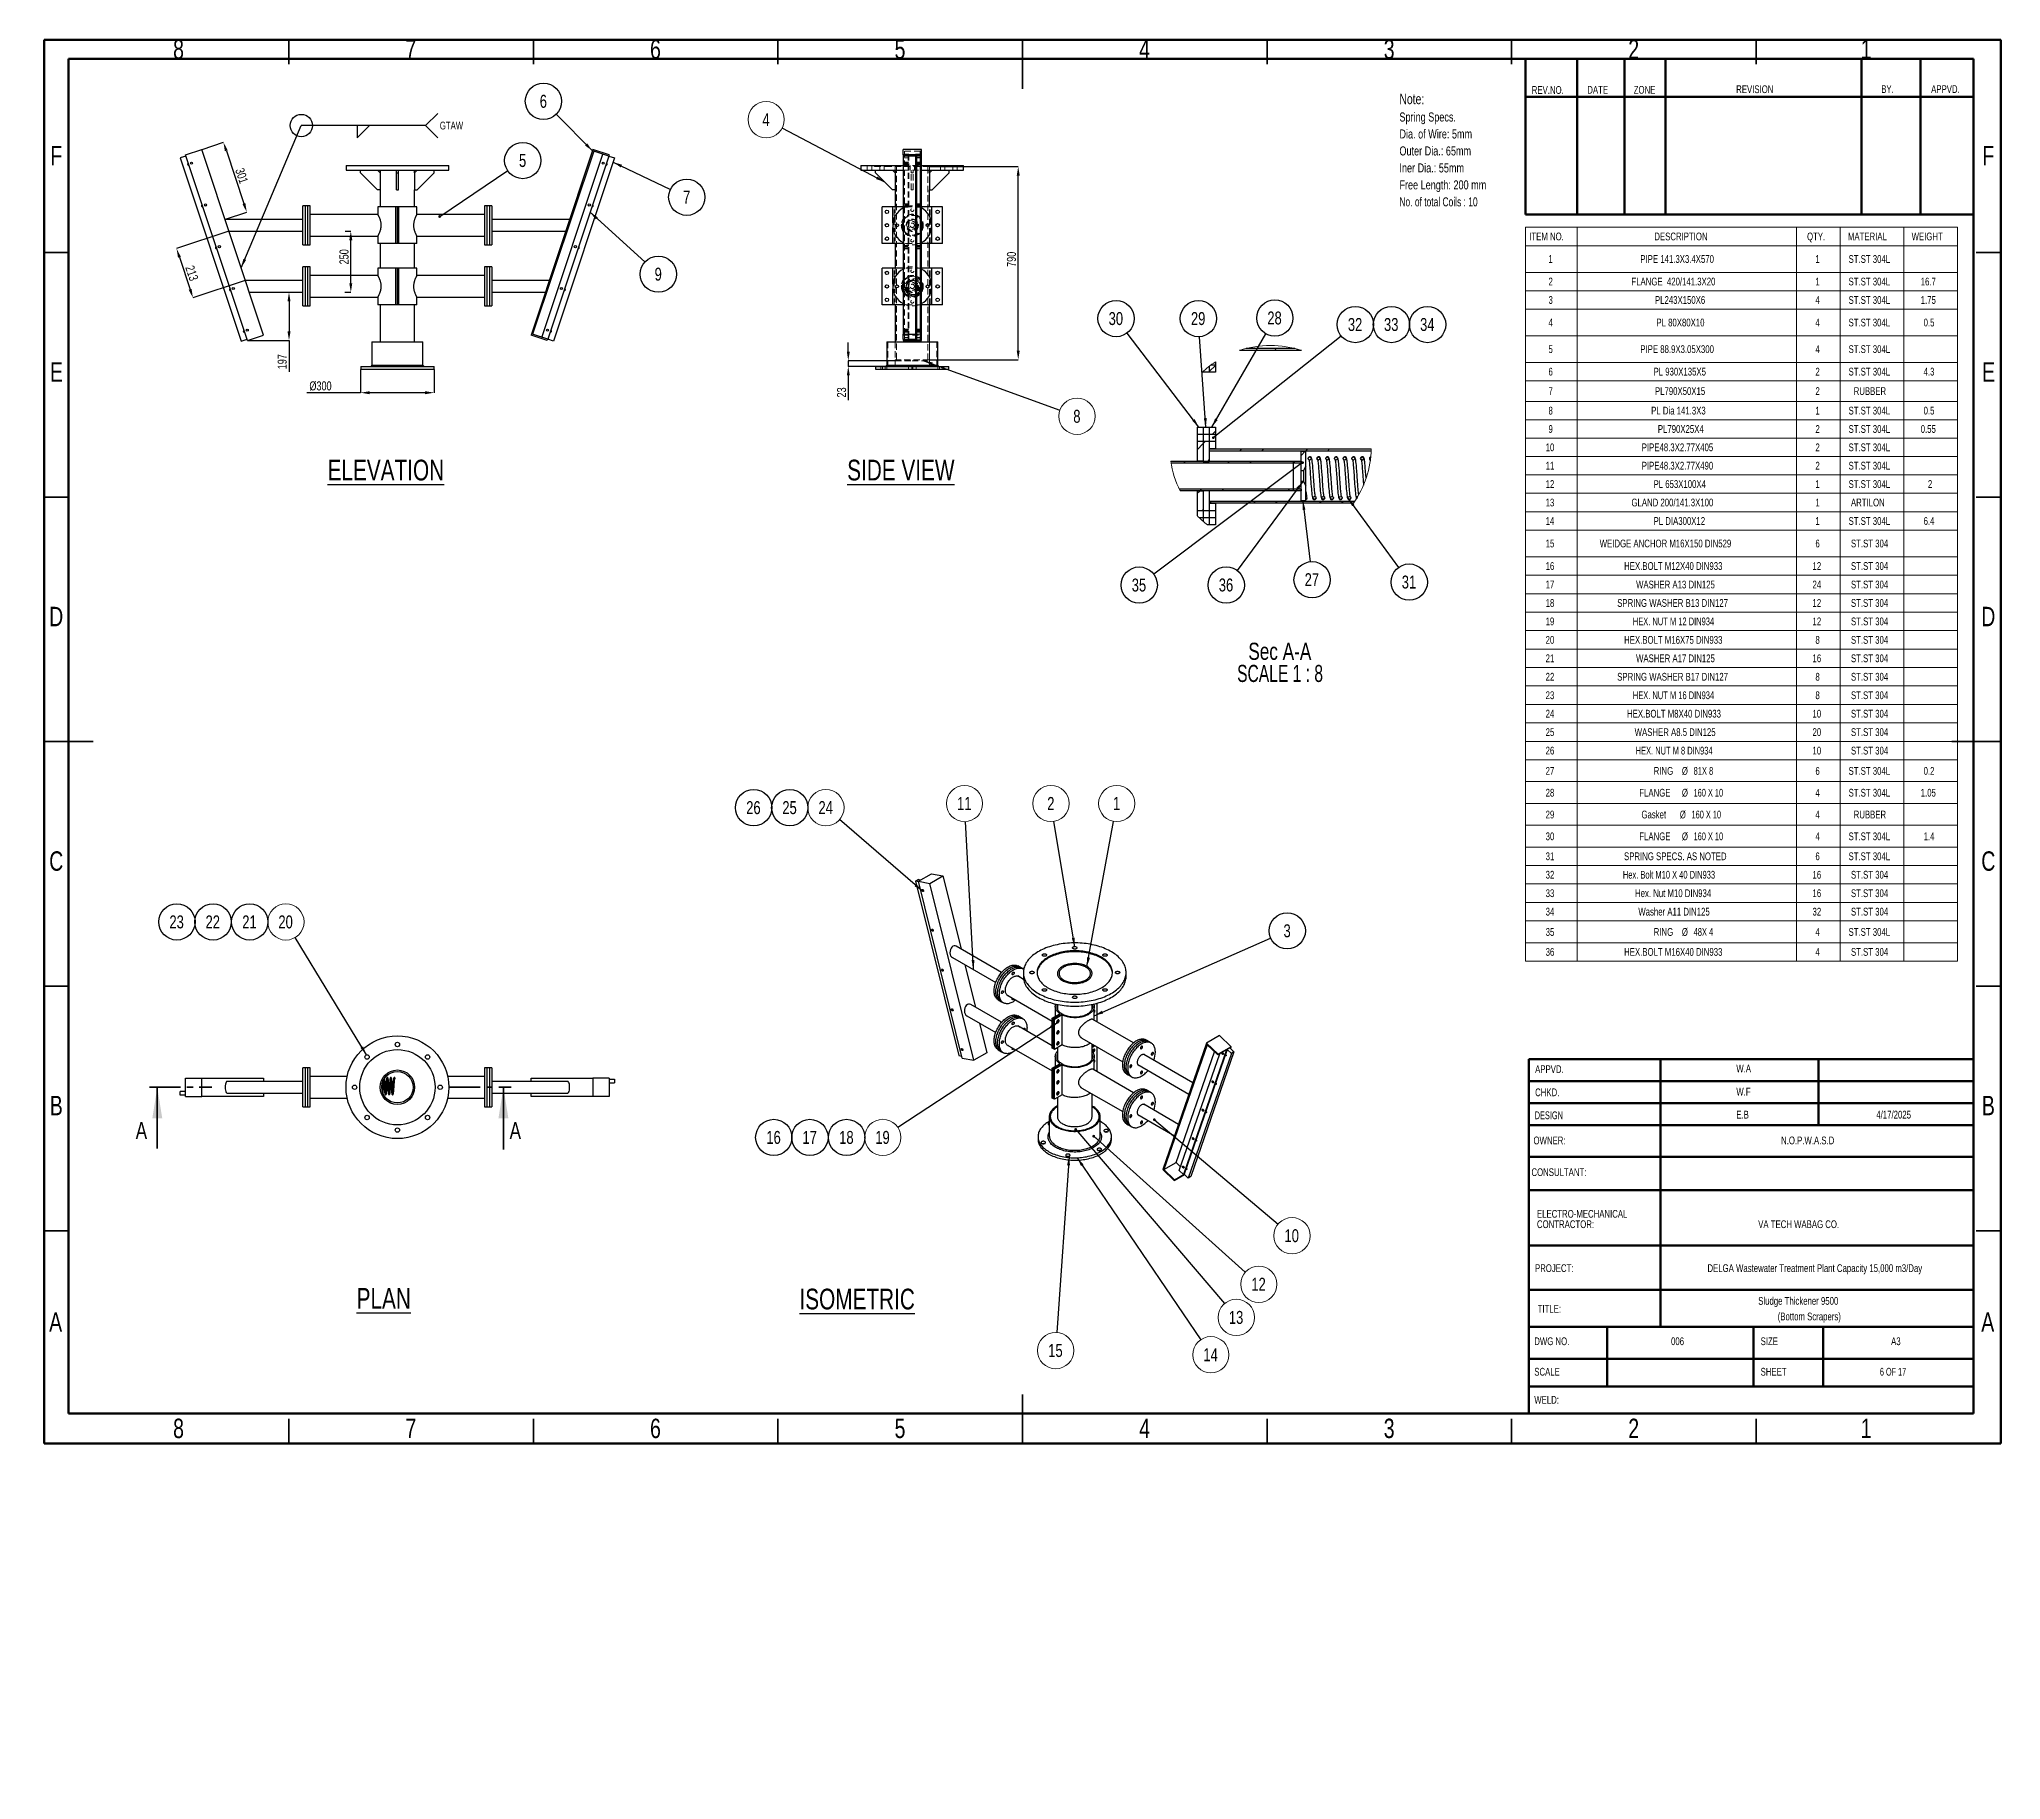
# Model space of a CAD drawing. Header units: millimetres. Extents: x 122 to 2816, y -707 to 556.
# Drawn here: x 2415.1 to 2816.1, y 17.6 to 373.5 of the extents above; entities that cross this region are included whole.
import ezdxf

# ---------------------------------------------------------------- set-up
doc = ezdxf.new("R2010")
doc.units = ezdxf.units.MM
doc.header["$PDSIZE"] = -1
doc.linetypes.add('CENTER', pattern=[10.16, 6.35, -1.27, 1.27, -1.27])
doc.linetypes.add('HIDDEN', pattern=[1.905, 1.27, -0.635])
doc.layers.add('FORMAT', color=7, linetype='Continuous')
doc.styles.add('SLDTEXTSTYLE0', font='TXT', dxfattribs={"width": 0.7})
doc.styles.add('SLDTEXTSTYLE10', font='TXT', dxfattribs={"width": 0.6875})
doc.styles.add('SLDTEXTSTYLE12', font='TXT', dxfattribs={"width": 0.681818})
doc.styles.add('SLDTEXTSTYLE13', font='TXT', dxfattribs={"width": 0.695652})
doc.styles.add('SLDTEXTSTYLE14', font='TXT', dxfattribs={"width": 0.697368})
doc.styles.add('SLDTEXTSTYLE6', font='TXT', dxfattribs={"width": 0.687299})
doc.styles.add('SLDTEXTSTYLE7', font='TXT', dxfattribs={"width": 0.75})
doc.styles.add('SLDTEXTSTYLE8', font='TXT', dxfattribs={"width": 0.678571})
doc.dimstyles.new('SLDDIMSTYLE0', dxfattribs={"dimtxt": 2.5, "dimasz": 1.852083, "dimexe": 0, "dimexo": 0.625, "dimgap": 0, "dimtad": 1, "dimdec": 0, "dimrnd": 1e-09, "dimtxsty": 'Standard', "dimsah": 1, "dimcen": 2.5, "dimazin": 3, "dimtfac": 1.852083, "dimtdec": 0, "dimtmove": 0, "dimatfit": 3, "dimfrac": 2})
doc.dimstyles.new('SLDDIMSTYLE1', dxfattribs={"dimtxt": 2.5, "dimasz": 0.569872, "dimexe": 0, "dimexo": 0.625, "dimgap": 0, "dimtad": 1, "dimdec": 0, "dimrnd": 1e-09, "dimtxsty": 'Standard', "dimblk1": 'DOT', "dimblk2": 'DOT', "dimsah": 1, "dimcen": 2.5, "dimazin": 3, "dimtfac": 0.569872, "dimtdec": 0, "dimtmove": 0, "dimatfit": 3, "dimldrblk": 'DOT', "dimfrac": 2})
doc.dimstyles.new('SLDDIMSTYLE11', dxfattribs={"dimtxt": 1.852083, "dimasz": 1.852083, "dimexe": 0, "dimexo": 0.625, "dimgap": 0.463021, "dimtad": 1, "dimdec": 0, "dimlfac": 20, "dimrnd": 1e-09, "dimzin": 12, "dimtxsty": 'SLDTEXTSTYLE7', "dimsah": 1, "dimcen": 2.5, "dimazin": 3, "dimtfac": 1, "dimtdec": 0, "dimtmove": 0, "dimatfit": 3, "dimfrac": 2, "dimtzin": 12})
doc.dimstyles.new('SLDDIMSTYLE12', dxfattribs={"dimtxt": 1.852083, "dimasz": 1.852083, "dimexe": 0, "dimexo": 0.625, "dimgap": 0.463021, "dimtad": 1, "dimdec": 0, "dimlfac": 20, "dimrnd": 1e-09, "dimzin": 12, "dimtxsty": 'SLDTEXTSTYLE7', "dimsah": 1, "dimcen": 2.5, "dimazin": 3, "dimtfac": 1, "dimtdec": 0, "dimtmove": 0, "dimatfit": 0, "dimfrac": 2, "dimtzin": 12})
pattern_1 = [(45, (2577.934, -53.112), (-6.7352, 6.7352), []), (45, (2582.425, -53.112), (-6.7352, 6.7352), [])]
pattern_2 = [(45, (2577.934, -53.112), (-13.4704, 13.4704), []), (45, (2582.425, -53.112), (-13.4704, 13.4704), []), (45, (2586.915, -53.112), (-13.4704, 13.4704), []), (45, (2591.405, -53.112), (-13.4704, 13.4704), [])]

msp = doc.modelspace()

# ---------------------------------------------------------------- texts
at = {"color": 7, "linetype": 'Continuous', "lineweight": 0}
for s, insert, char_height, attachment_point, style in [('8', (2443.563366, 373.456435), 3.96875, 2, 'SLDTEXTSTYLE7'), ('7', (2491.063366, 373.456435), 3.96875, 2, 'SLDTEXTSTYLE7'), ('6', (2541.063366, 373.456435), 3.96875, 2, 'SLDTEXTSTYLE7'), ('5', (2591.063366, 373.456435), 3.96875, 2, 'SLDTEXTSTYLE7'), ('4', (2641.063366, 373.456435), 3.96875, 2, 'SLDTEXTSTYLE7'), ('3', (2691.063366, 373.456435), 3.96875, 2, 'SLDTEXTSTYLE7'), ('2', (2741.063366, 373.456435), 3.96875, 2, 'SLDTEXTSTYLE7'), ('1', (2788.563366, 373.456435), 3.96875, 2, 'SLDTEXTSTYLE7'), ('REV.NO.', (2720.219454, 363.932388), 1.5875, 1, 'SLDTEXTSTYLE7'), ('DATE', (2731.572376, 363.961666), 1.5875, 1, 'SLDTEXTSTYLE7'), ('ZONE', (2741.070701, 363.961666), 1.5875, 1, 'SLDTEXTSTYLE7'), ('REVISION', (2762.011234, 364.088806), 1.5875, 1, 'SLDTEXTSTYLE7'), ('BY.', (2791.664378, 364.118084), 1.5875, 1, 'SLDTEXTSTYLE7'), ('APPVD.', (2801.875369, 364.118084), 1.5875, 1, 'SLDTEXTSTYLE7'), ('F', (2418.561069, 351.706435), 3.96875, 2, 'SLDTEXTSTYLE7'), ('F', (2813.561069, 351.706435), 3.96875, 2, 'SLDTEXTSTYLE7'), ('E', (2418.611138, 307.456435), 3.96875, 2, 'SLDTEXTSTYLE7'), ('E', (2813.611138, 307.456435), 3.96875, 2, 'SLDTEXTSTYLE7'), ('D', (2418.556016, 257.456435), 3.96875, 2, 'SLDTEXTSTYLE7'), ('D', (2813.556016, 257.456435), 3.96875, 2, 'SLDTEXTSTYLE7'), ('C', (2418.561988, 207.456435), 3.96875, 2, 'SLDTEXTSTYLE7'), ('C', (2813.561988, 207.456435), 3.96875, 2, 'SLDTEXTSTYLE7'), ('APPVD.', (2720.908102, 163.715281), 1.5875, 1, 'SLDTEXTSTYLE7'), ('W.A', (2762.041539, 163.847153), 1.5875, 1, 'SLDTEXTSTYLE7'), ('B', (2418.573931, 157.456435), 3.96875, 2, 'SLDTEXTSTYLE7'), ('CHKD.', (2720.908102, 158.981578), 1.5875, 1, 'SLDTEXTSTYLE7'), ('W.F', (2762.041539, 159.11345), 1.5875, 1, 'SLDTEXTSTYLE7'), ('B', (2813.573931, 157.456435), 3.96875, 2, 'SLDTEXTSTYLE7'), ('DESIGN', (2720.821782, 154.279772), 1.5875, 1, 'SLDTEXTSTYLE6'), ('E.B', (2762.041539, 154.411644), 1.5875, 1, 'SLDTEXTSTYLE7'), ('OWNER:', (2720.576454, 149.138899), 1.5875, 1, 'SLDTEXTSTYLE7'), ('CONSULTANT:', (2720.157279, 142.650318), 1.5875, 1, 'SLDTEXTSTYLE7'), ('PROJECT:', (2720.882359, 123.026886), 1.5875, 1, 'SLDTEXTSTYLE7'), ('Sludge Thickener 9500', (2766.512457, 116.329998), 1.5875, 1, 'SLDTEXTSTYLE7'), ('A', (2418.443017, 113.206435), 3.96875, 2, 'SLDTEXTSTYLE7'), ('TITLE:', (2721.429165, 114.707218), 1.5875, 1, 'SLDTEXTSTYLE7'), ('A', (2813.443017, 113.206435), 3.96875, 2, 'SLDTEXTSTYLE7'), ('DWG NO.', (2720.734817, 108.079837), 1.5875, 1, 'SLDTEXTSTYLE7'), ('SIZE', (2767.010603, 108.079837), 1.5875, 1, 'SLDTEXTSTYLE7'), ('SCALE', (2720.734817, 101.843488), 1.5875, 1, 'SLDTEXTSTYLE7'), ('SHEET', (2767.010603, 101.843488), 1.5875, 1, 'SLDTEXTSTYLE7'), ('WELD:', (2720.734817, 96.10373), 1.5875, 1, 'SLDTEXTSTYLE7'), ('8', (2443.563366, 91.456435), 3.96875, 2, 'SLDTEXTSTYLE7'), ('7', (2491.063366, 91.456435), 3.96875, 2, 'SLDTEXTSTYLE7'), ('6', (2541.063366, 91.456435), 3.96875, 2, 'SLDTEXTSTYLE7'), ('5', (2591.063366, 91.456435), 3.96875, 2, 'SLDTEXTSTYLE7'), ('4', (2641.063366, 91.456435), 3.96875, 2, 'SLDTEXTSTYLE7'), ('3', (2691.063366, 91.456435), 3.96875, 2, 'SLDTEXTSTYLE7'), ('2', (2741.063366, 91.456435), 3.96875, 2, 'SLDTEXTSTYLE7'), ('1', (2788.563366, 91.456435), 3.96875, 2, 'SLDTEXTSTYLE7')]:
    msp.add_mtext(s, dxfattribs=dict(at, insert=insert, char_height=char_height, attachment_point=attachment_point, style=style))
at = {"color": 7, "linetype": 'Continuous', "char_height": 3.5, "attachment_point": 1, "style": 'SLDTEXTSTYLE7'}
for insert in [(2434.804896, 152.115661), (2511.24701, 152.115661)]:
    msp.add_mtext('A', dxfattribs=dict(at, insert=insert))
at = {"layer": 'FORMAT'}
for s, insert, char_height, attachment_point, style in [('\\LELEVATION', (2474.037241, 287.536981), 4.23333333, 1, 'SLDTEXTSTYLE7'), ('\\LSIDE VIEW', (2580.265011, 287.536981), 4.23333333, 1, 'SLDTEXTSTYLE7'), ('4/17/2025', (2790.664769, 154.411644), 1.5875, 1, 'SLDTEXTSTYLE7'), ('N.O.P.W.A.S.D', (2771.194115, 149.138899), 1.5875, 1, 'SLDTEXTSTYLE7'), ('VA TECH WABAG CO.', (2766.512457, 132.012389), 1.5875, 1, 'SLDTEXTSTYLE7'), ('DELGA Wastewater Treatment Plant Capacity 15,000 m3/Day', (2778.088526, 123.026886), 1.5875, 2, 'SLDTEXTSTYLE7'), ('\\LPLAN', (2479.972969, 118.164228), 4.2333333, 1, 'SLDTEXTSTYLE7'), ('\\LISOMETRIC', (2570.50903, 118.033261), 4.23333333, 1, 'SLDTEXTSTYLE7'), ('(Bottom Scrapers)', (2776.962647, 113.148441), 1.5875, 2, 'SLDTEXTSTYLE7'), ('006', (2748.696183, 108.079837), 1.5875, 1, 'SLDTEXTSTYLE7'), ('A3', (2793.683117, 108.079837), 1.5875, 1, 'SLDTEXTSTYLE7'), ('6 OF 17', (2791.391898, 101.843488), 1.5875, 1, 'SLDTEXTSTYLE8')]:
    msp.add_mtext(s, dxfattribs=dict(at, insert=insert, char_height=char_height, attachment_point=attachment_point, style=style))

# ---------------------------------------------------------------- blocks, each defined once
blk = doc.blocks.new('SW_NOTE_0_57')
at = {"layer": 'FORMAT', "color": 0, "attachment_point": 1}
for s, insert, char_height, style in [('Note:', (0, 2.73), 2.117, 'SLDTEXTSTYLE7'), ('Spring Specs.', (0, -1.08), 1.8521, 'SLDTEXTSTYLE7'), ('Outer Dia.: 65mm', (0, -8.02), 1.8521, 'SLDTEXTSTYLE7'), ('Dia. of Wire: 5mm', (0, -4.55), 1.8521, 'SLDTEXTSTYLE7'), ('Iner Dia.: 55mm', (0, -11.49), 1.8521, 'SLDTEXTSTYLE7'), ('Free Length: 200 mm', (0, -14.96), 1.8521, 'SLDTEXTSTYLE7'), ('No. of total Coils : 10', (0, -18.43), 1.8521, 'SLDTEXTSTYLE13')]:
    blk.add_mtext(s, dxfattribs=dict(at, insert=insert, char_height=char_height, style=style))
blk = doc.blocks.new('SW_NOTE_0_58')
at = {"color": 0, "linetype": 'Continuous', "lineweight": 0, "char_height": 1.5875, "attachment_point": 1, "style": 'SLDTEXTSTYLE7'}
for s, insert in [('ELECTRO-MECHANICAL', (0, 2.05)), ('CONTRACTOR:', (0, -0.07))]:
    blk.add_mtext(s, dxfattribs=dict(at, insert=insert))
blk = doc.blocks.new('SW_TABLEANNOTATION_2')
at = {"color": 0, "linetype": 'Continuous', "lineweight": 18}
for p, q in [((0, 0), (0, -3.77)), ((0, 0), (10.6, 0)), ((10.6, 0), (10.6, -3.77)), ((10.6, 0), (55.39, 0)), ((55.39, 0), (55.39, -3.77)), ((55.39, 0), (64.34, 0)), ((64.34, 0), (64.34, -3.77)), ((64.34, 0), (77.37, 0)), ((77.37, 0), (77.37, -3.77)), ((77.37, 0), (88.36, 0)), ((88.36, 0), (88.36, -3.77)), ((0, -3.77), (10.6, -3.77)), ((0, -3.77), (0, -9.22)), ((10.6, -3.77), (55.39, -3.77)), ((10.6, -3.77), (10.6, -9.22)), ((55.39, -3.77), (64.34, -3.77)), ((55.39, -3.77), (55.39, -9.22)), ((64.34, -3.77), (77.37, -3.77)), ((64.34, -3.77), (64.34, -9.22)), ((77.37, -3.77), (88.36, -3.77)), ((77.37, -3.77), (77.37, -9.22)), ((88.36, -3.77), (88.36, -9.22)), ((0, -9.22), (0, -12.99)), ((0, -9.22), (10.6, -9.22)), ((10.6, -9.22), (10.6, -12.99)), ((10.6, -9.22), (55.39, -9.22)), ((55.39, -9.22), (55.39, -12.99)), ((55.39, -9.22), (64.34, -9.22)), ((64.34, -9.22), (64.34, -12.99)), ((64.34, -9.22), (77.37, -9.22)), ((77.37, -9.22), (77.37, -12.99)), ((77.37, -9.22), (88.36, -9.22)), ((88.36, -9.22), (88.36, -12.99)), ((0, -12.99), (0, -16.76)), ((0, -12.99), (10.6, -12.99)), ((10.6, -12.99), (10.6, -16.76)), ((10.6, -12.99), (55.39, -12.99)), ((55.39, -12.99), (55.39, -16.76)), ((55.39, -12.99), (64.34, -12.99)), ((64.34, -12.99), (64.34, -16.76)), ((64.34, -12.99), (77.37, -12.99)), ((77.37, -12.99), (77.37, -16.76)), ((77.37, -12.99), (88.36, -12.99)), ((88.36, -12.99), (88.36, -16.76)), ((0, -16.76), (0, -22.21)), ((0, -16.76), (10.6, -16.76)), ((10.6, -16.76), (10.6, -22.21)), ((10.6, -16.76), (55.39, -16.76)), ((55.39, -16.76), (55.39, -22.21)), ((55.39, -16.76), (64.34, -16.76)), ((64.34, -16.76), (64.34, -22.21)), ((64.34, -16.76), (77.37, -16.76)), ((77.37, -16.76), (77.37, -22.21)), ((77.37, -16.76), (88.36, -16.76)), ((88.36, -16.76), (88.36, -22.21)), ((0, -22.21), (0, -27.65)), ((0, -22.21), (10.6, -22.21)), ((10.6, -22.21), (10.6, -27.65)), ((10.6, -22.21), (55.39, -22.21)), ((55.39, -22.21), (55.39, -27.65)), ((55.39, -22.21), (64.34, -22.21)), ((64.34, -22.21), (64.34, -27.65)), ((64.34, -22.21), (77.37, -22.21)), ((77.37, -22.21), (77.37, -27.65)), ((77.37, -22.21), (88.36, -22.21)), ((88.36, -22.21), (88.36, -27.65)), ((0, -27.65), (0, -31.4)), ((0, -27.65), (10.6, -27.65)), ((10.6, -27.65), (10.6, -31.4)), ((10.6, -27.65), (55.39, -27.65)), ((55.39, -27.65), (55.39, -31.4)), ((55.39, -27.65), (64.34, -27.65)), ((64.34, -27.65), (64.34, -31.4)), ((64.34, -27.65), (77.37, -27.65)), ((77.37, -27.65), (77.37, -31.4)), ((77.37, -27.65), (88.36, -27.65)), ((88.36, -27.65), (88.36, -31.4)), ((0, -31.4), (0, -35.61)), ((0, -31.4), (10.6, -31.4)), ((10.6, -31.4), (10.6, -35.61)), ((10.6, -31.4), (55.39, -31.4)), ((55.39, -31.4), (55.39, -35.61)), ((55.39, -31.4), (64.34, -31.4)), ((64.34, -31.4), (64.34, -35.61)), ((64.34, -31.4), (77.37, -31.4)), ((77.37, -31.4), (77.37, -35.61)), ((77.37, -31.4), (88.36, -31.4)), ((88.36, -31.4), (88.36, -35.61)), ((0, -35.61), (0, -39.38)), ((0, -35.61), (10.6, -35.61)), ((10.6, -35.61), (10.6, -39.38)), ((10.6, -35.61), (55.39, -35.61)), ((55.39, -35.61), (55.39, -39.38)), ((55.39, -35.61), (64.34, -35.61)), ((64.34, -35.61), (64.34, -39.38)), ((64.34, -35.61), (77.37, -35.61)), ((77.37, -35.61), (77.37, -39.38)), ((77.37, -35.61), (88.36, -35.61)), ((88.36, -35.61), (88.36, -39.38)), ((0, -39.38), (0, -43.13)), ((0, -39.38), (10.6, -39.38)), ((10.6, -39.38), (10.6, -43.13)), ((10.6, -39.38), (55.39, -39.38)), ((55.39, -39.38), (55.39, -43.13)), ((55.39, -39.38), (64.34, -39.38)), ((64.34, -39.38), (64.34, -43.13)), ((64.34, -39.38), (77.37, -39.38)), ((77.37, -39.38), (77.37, -43.13)), ((77.37, -39.38), (88.36, -39.38)), ((88.36, -39.38), (88.36, -43.13)), ((0, -43.13), (0, -46.88)), ((0, -43.13), (10.6, -43.13)), ((10.6, -43.13), (10.6, -46.88)), ((10.6, -43.13), (55.39, -43.13)), ((55.39, -43.13), (55.39, -46.88)), ((55.39, -43.13), (64.34, -43.13)), ((64.34, -43.13), (64.34, -46.88)), ((64.34, -43.13), (77.37, -43.13)), ((77.37, -43.13), (77.37, -46.88)), ((77.37, -43.13), (88.36, -43.13)), ((88.36, -43.13), (88.36, -46.88)), ((0, -46.88), (0, -50.63)), ((0, -46.88), (10.6, -46.88)), ((10.6, -46.88), (10.6, -50.63)), ((10.6, -46.88), (55.39, -46.88)), ((55.39, -46.88), (55.39, -50.63)), ((55.39, -46.88), (64.34, -46.88)), ((64.34, -46.88), (64.34, -50.63)), ((64.34, -46.88), (77.37, -46.88)), ((77.37, -46.88), (77.37, -50.63)), ((77.37, -46.88), (88.36, -46.88)), ((88.36, -46.88), (88.36, -50.63)), ((0, -50.63), (0, -54.4)), ((0, -50.63), (10.6, -50.63)), ((10.6, -50.63), (10.6, -54.4)), ((10.6, -50.63), (55.39, -50.63)), ((55.39, -50.63), (55.39, -54.4)), ((55.39, -50.63), (64.34, -50.63)), ((64.34, -50.63), (64.34, -54.4)), ((64.34, -50.63), (77.37, -50.63)), ((77.37, -50.63), (77.37, -54.4)), ((77.37, -50.63), (88.36, -50.63)), ((88.36, -50.63), (88.36, -54.4)), ((0, -54.4), (0, -58.17)), ((0, -54.4), (10.6, -54.4)), ((10.6, -54.4), (10.6, -58.17)), ((10.6, -54.4), (55.39, -54.4)), ((55.39, -54.4), (55.39, -58.17)), ((55.39, -54.4), (64.34, -54.4)), ((64.34, -54.4), (64.34, -58.17)), ((64.34, -54.4), (77.37, -54.4)), ((77.37, -54.4), (77.37, -58.17)), ((77.37, -54.4), (88.36, -54.4)), ((88.36, -54.4), (88.36, -58.17)), ((0, -58.17), (0, -61.95)), ((0, -58.17), (10.6, -58.17)), ((10.6, -58.17), (10.6, -61.95)), ((10.6, -58.17), (55.39, -58.17)), ((55.39, -58.17), (55.39, -61.95)), ((55.39, -58.17), (64.34, -58.17)), ((64.34, -58.17), (64.34, -61.95)), ((64.34, -58.17), (77.37, -58.17)), ((77.37, -58.17), (77.37, -61.95)), ((77.37, -58.17), (88.36, -58.17)), ((88.36, -58.17), (88.36, -61.95)), ((0, -61.95), (0, -67.39)), ((0, -61.95), (10.6, -61.95)), ((10.6, -61.95), (10.6, -67.39)), ((10.6, -61.95), (55.39, -61.95)), ((55.39, -61.95), (55.39, -67.39)), ((55.39, -61.95), (64.34, -61.95)), ((64.34, -61.95), (64.34, -67.39)), ((64.34, -61.95), (77.37, -61.95)), ((77.37, -61.95), (77.37, -67.39)), ((77.37, -61.95), (88.36, -61.95)), ((88.36, -61.95), (88.36, -67.39)), ((0, -67.39), (0, -71.16)), ((0, -67.39), (10.6, -67.39)), ((10.6, -67.39), (10.6, -71.16)), ((10.6, -67.39), (55.39, -67.39)), ((55.39, -67.39), (55.39, -71.16)), ((55.39, -67.39), (64.34, -67.39)), ((64.34, -67.39), (64.34, -71.16)), ((64.34, -67.39), (77.37, -67.39)), ((77.37, -67.39), (77.37, -71.16)), ((77.37, -67.39), (88.36, -67.39)), ((88.36, -67.39), (88.36, -71.16)), ((0, -71.16), (0, -74.94)), ((0, -71.16), (10.6, -71.16)), ((10.6, -71.16), (10.6, -74.94)), ((10.6, -71.16), (55.39, -71.16)), ((55.39, -71.16), (55.39, -74.94)), ((55.39, -71.16), (64.34, -71.16)), ((64.34, -71.16), (64.34, -74.94)), ((64.34, -71.16), (77.37, -71.16)), ((77.37, -71.16), (77.37, -74.94)), ((77.37, -71.16), (88.36, -71.16)), ((88.36, -71.16), (88.36, -74.94)), ((0, -74.94), (0, -78.71)), ((0, -74.94), (10.6, -74.94)), ((10.6, -74.94), (10.6, -78.71)), ((10.6, -74.94), (55.39, -74.94)), ((55.39, -74.94), (55.39, -78.71)), ((55.39, -74.94), (64.34, -74.94)), ((64.34, -74.94), (64.34, -78.71)), ((64.34, -74.94), (77.37, -74.94)), ((77.37, -74.94), (77.37, -78.71)), ((77.37, -74.94), (88.36, -74.94)), ((88.36, -74.94), (88.36, -78.71)), ((0, -78.71), (0, -82.48)), ((0, -78.71), (10.6, -78.71)), ((10.6, -78.71), (10.6, -82.48)), ((10.6, -78.71), (55.39, -78.71)), ((55.39, -78.71), (55.39, -82.48)), ((55.39, -78.71), (64.34, -78.71)), ((64.34, -78.71), (64.34, -82.48)), ((64.34, -78.71), (77.37, -78.71)), ((77.37, -78.71), (77.37, -82.48)), ((77.37, -78.71), (88.36, -78.71)), ((88.36, -78.71), (88.36, -82.48)), ((0, -82.48), (0, -86.26)), ((0, -82.48), (10.6, -82.48)), ((10.6, -82.48), (10.6, -86.26)), ((10.6, -82.48), (55.39, -82.48)), ((55.39, -82.48), (55.39, -86.26)), ((55.39, -82.48), (64.34, -82.48)), ((64.34, -82.48), (64.34, -86.26)), ((64.34, -82.48), (77.37, -82.48)), ((77.37, -82.48), (77.37, -86.26)), ((77.37, -82.48), (88.36, -82.48)), ((88.36, -82.48), (88.36, -86.26)), ((0, -86.26), (0, -90.03)), ((0, -86.26), (10.6, -86.26)), ((10.6, -86.26), (10.6, -90.03)), ((10.6, -86.26), (55.39, -86.26)), ((55.39, -86.26), (55.39, -90.03)), ((55.39, -86.26), (64.34, -86.26)), ((64.34, -86.26), (64.34, -90.03)), ((64.34, -86.26), (77.37, -86.26)), ((77.37, -86.26), (77.37, -90.03)), ((77.37, -86.26), (88.36, -86.26)), ((88.36, -86.26), (88.36, -90.03)), ((0, -90.03), (0, -93.8)), ((0, -90.03), (10.6, -90.03)), ((10.6, -90.03), (10.6, -93.8)), ((10.6, -90.03), (55.39, -90.03)), ((55.39, -90.03), (55.39, -93.8)), ((55.39, -90.03), (64.34, -90.03)), ((64.34, -90.03), (64.34, -93.8)), ((64.34, -90.03), (77.37, -90.03)), ((77.37, -90.03), (77.37, -93.8)), ((77.37, -90.03), (88.36, -90.03)), ((88.36, -90.03), (88.36, -93.8)), ((0, -93.8), (0, -97.58)), ((0, -93.8), (10.6, -93.8)), ((10.6, -93.8), (10.6, -97.58)), ((10.6, -93.8), (55.39, -93.8)), ((55.39, -93.8), (55.39, -97.58)), ((55.39, -93.8), (64.34, -93.8)), ((64.34, -93.8), (64.34, -97.58)), ((64.34, -93.8), (77.37, -93.8)), ((77.37, -93.8), (77.37, -97.58)), ((77.37, -93.8), (88.36, -93.8)), ((88.36, -93.8), (88.36, -97.58)), ((0, -97.58), (0, -101.35)), ((0, -97.58), (10.6, -97.58)), ((10.6, -97.58), (10.6, -101.35)), ((10.6, -97.58), (55.39, -97.58)), ((55.39, -97.58), (55.39, -101.35)), ((55.39, -97.58), (64.34, -97.58)), ((64.34, -97.58), (64.34, -101.35)), ((64.34, -97.58), (77.37, -97.58)), ((77.37, -97.58), (77.37, -101.35)), ((77.37, -97.58), (88.36, -97.58)), ((88.36, -97.58), (88.36, -101.35)), ((0, -101.35), (0, -105.12)), ((0, -101.35), (10.6, -101.35)), ((10.6, -101.35), (10.6, -105.12)), ((10.6, -101.35), (55.39, -101.35)), ((55.39, -101.35), (55.39, -105.12)), ((55.39, -101.35), (64.34, -101.35)), ((64.34, -101.35), (64.34, -105.12)), ((64.34, -101.35), (77.37, -101.35)), ((77.37, -101.35), (77.37, -105.12)), ((77.37, -101.35), (88.36, -101.35)), ((88.36, -101.35), (88.36, -105.12)), ((0, -105.12), (0, -108.9)), ((0, -105.12), (10.6, -105.12)), ((10.6, -105.12), (10.6, -108.9)), ((10.6, -105.12), (55.39, -105.12)), ((55.39, -105.12), (55.39, -108.9)), ((55.39, -105.12), (64.34, -105.12)), ((64.34, -105.12), (64.34, -108.9)), ((64.34, -105.12), (77.37, -105.12)), ((77.37, -105.12), (77.37, -108.9)), ((77.37, -105.12), (88.36, -105.12)), ((88.36, -105.12), (88.36, -108.9)), ((0, -108.9), (0, -113.36)), ((0, -108.9), (10.6, -108.9)), ((10.6, -108.9), (10.6, -113.36)), ((10.6, -108.9), (55.39, -108.9)), ((55.39, -108.9), (55.39, -113.36)), ((55.39, -108.9), (64.34, -108.9)), ((64.34, -108.9), (64.34, -113.36)), ((64.34, -108.9), (77.37, -108.9)), ((77.37, -108.9), (77.37, -113.36)), ((77.37, -108.9), (88.36, -108.9)), ((88.36, -108.9), (88.36, -113.36)), ((0, -113.36), (0, -117.82)), ((0, -113.36), (10.6, -113.36)), ((10.6, -113.36), (10.6, -117.82)), ((10.6, -113.36), (55.39, -113.36)), ((55.39, -113.36), (55.39, -117.82)), ((55.39, -113.36), (64.34, -113.36)), ((64.34, -113.36), (64.34, -117.82)), ((64.34, -113.36), (77.37, -113.36)), ((77.37, -113.36), (77.37, -117.82)), ((77.37, -113.36), (88.36, -113.36)), ((88.36, -113.36), (88.36, -117.82)), ((0, -117.82), (0, -122.28)), ((0, -117.82), (10.6, -117.82)), ((10.6, -117.82), (10.6, -122.28)), ((10.6, -117.82), (55.39, -117.82)), ((55.39, -117.82), (55.39, -122.28)), ((55.39, -117.82), (64.34, -117.82)), ((64.34, -117.82), (64.34, -122.28)), ((64.34, -117.82), (77.37, -117.82)), ((77.37, -117.82), (77.37, -122.28)), ((77.37, -117.82), (88.36, -117.82)), ((88.36, -117.82), (88.36, -122.28)), ((0, -122.28), (0, -126.74)), ((0, -122.28), (10.6, -122.28)), ((10.6, -122.28), (10.6, -126.74)), ((10.6, -122.28), (55.39, -122.28)), ((55.39, -122.28), (55.39, -126.74)), ((55.39, -122.28), (64.34, -122.28)), ((64.34, -122.28), (64.34, -126.74)), ((64.34, -122.28), (77.37, -122.28)), ((77.37, -122.28), (77.37, -126.74)), ((77.37, -122.28), (88.36, -122.28)), ((88.36, -122.28), (88.36, -126.74)), ((0, -126.74), (0, -130.51)), ((0, -126.74), (10.6, -126.74)), ((10.6, -126.74), (10.6, -130.51)), ((10.6, -126.74), (55.39, -126.74)), ((55.39, -126.74), (55.39, -130.51)), ((55.39, -126.74), (64.34, -126.74)), ((64.34, -126.74), (64.34, -130.51)), ((64.34, -126.74), (77.37, -126.74)), ((77.37, -126.74), (77.37, -130.51)), ((77.37, -126.74), (88.36, -126.74)), ((88.36, -126.74), (88.36, -130.51)), ((0, -130.51), (0, -134.28)), ((0, -130.51), (10.6, -130.51)), ((10.6, -130.51), (10.6, -134.28)), ((10.6, -130.51), (55.39, -130.51)), ((55.39, -130.51), (55.39, -134.28)), ((55.39, -130.51), (64.34, -130.51)), ((64.34, -130.51), (64.34, -134.28)), ((64.34, -130.51), (77.37, -130.51)), ((77.37, -130.51), (77.37, -134.28)), ((77.37, -130.51), (88.36, -130.51)), ((88.36, -130.51), (88.36, -134.28)), ((0, -134.28), (0, -138.06)), ((0, -134.28), (10.6, -134.28)), ((10.6, -134.28), (10.6, -138.06)), ((10.6, -134.28), (55.39, -134.28)), ((55.39, -134.28), (55.39, -138.06)), ((55.39, -134.28), (64.34, -134.28)), ((64.34, -134.28), (64.34, -138.06)), ((64.34, -134.28), (77.37, -134.28)), ((77.37, -134.28), (77.37, -138.06)), ((77.37, -134.28), (88.36, -134.28)), ((88.36, -134.28), (88.36, -138.06)), ((0, -138.06), (0, -141.83)), ((0, -138.06), (10.6, -138.06)), ((10.6, -138.06), (10.6, -141.83)), ((10.6, -138.06), (55.39, -138.06)), ((55.39, -138.06), (55.39, -141.83)), ((55.39, -138.06), (64.34, -138.06)), ((64.34, -138.06), (64.34, -141.83)), ((64.34, -138.06), (77.37, -138.06)), ((77.37, -138.06), (77.37, -141.83)), ((77.37, -138.06), (88.36, -138.06)), ((88.36, -138.06), (88.36, -141.83)), ((0, -141.83), (0, -146.29)), ((0, -141.83), (10.6, -141.83)), ((10.6, -141.83), (10.6, -146.29)), ((10.6, -141.83), (55.39, -141.83)), ((55.39, -141.83), (55.39, -146.29)), ((55.39, -141.83), (64.34, -141.83)), ((64.34, -141.83), (64.34, -146.29)), ((64.34, -141.83), (77.37, -141.83)), ((77.37, -141.83), (77.37, -146.29)), ((77.37, -141.83), (88.36, -141.83)), ((88.36, -141.83), (88.36, -146.29)), ((0, -146.29), (0, -150.06)), ((0, -146.29), (10.6, -146.29)), ((10.6, -146.29), (10.6, -150.06)), ((10.6, -146.29), (55.39, -146.29)), ((55.39, -146.29), (55.39, -150.06)), ((55.39, -146.29), (64.34, -146.29)), ((64.34, -146.29), (64.34, -150.06)), ((64.34, -146.29), (77.37, -146.29)), ((77.37, -146.29), (77.37, -150.06)), ((77.37, -146.29), (88.36, -146.29)), ((88.36, -146.29), (88.36, -150.06)), ((0, -150.06), (10.6, -150.06)), ((10.6, -150.06), (55.39, -150.06)), ((55.39, -150.06), (64.34, -150.06)), ((64.34, -150.06), (77.37, -150.06)), ((77.37, -150.06), (88.36, -150.06))]:
    blk.add_line(p, q, dxfattribs=at)
at = {"color": 0, "linetype": 'Continuous', "lineweight": 0, "attachment_point": 1}
for s, insert, char_height, style in [('ITEM NO.', (0.78, -1.09), 1.587, 'SLDTEXTSTYLE7'), ('DESCRIPTION', (26.35, -1.09), 1.5875, 'SLDTEXTSTYLE7'), ('QTY.', (57.57, -1.09), 1.587, 'SLDTEXTSTYLE7'), ('MATERIAL', (65.93, -1.09), 1.587, 'SLDTEXTSTYLE7'), ('WEIGHT', (78.95, -1.09), 1.587, 'SLDTEXTSTYLE7'), ('1', (4.71, -5.7), 1.59, 'SLDTEXTSTYLE7'), ('PIPE 141.3X3.4X570', (23.49, -5.7), 1.5875, 'SLDTEXTSTYLE7'), ('1', (59.28, -5.7), 1.59, 'SLDTEXTSTYLE7'), ('ST.ST 304L', (66.06, -5.7), 1.587, 'SLDTEXTSTYLE7'), ('2', (4.71, -10.31), 1.59, 'SLDTEXTSTYLE7'), ('FLANGE  420/141.3X20', (21.67, -10.31), 1.5875, 'SLDTEXTSTYLE7'), ('1', (59.28, -10.31), 1.59, 'SLDTEXTSTYLE7'), ('ST.ST 304L', (66.06, -10.31), 1.587, 'SLDTEXTSTYLE7'), ('16.7', (80.81, -10.31), 1.587, 'SLDTEXTSTYLE7'), ('3', (4.71, -14.08), 1.59, 'SLDTEXTSTYLE7'), ('PL243X150X6', (26.48, -14.08), 1.5875, 'SLDTEXTSTYLE7'), ('4', (59.28, -14.08), 1.59, 'SLDTEXTSTYLE7'), ('ST.ST 304L', (66.06, -14.08), 1.587, 'SLDTEXTSTYLE7'), ('1.75', (80.81, -14.08), 1.587, 'SLDTEXTSTYLE7'), ('4', (4.71, -18.69), 1.59, 'SLDTEXTSTYLE7'), ('PL 80X80X10', (26.78, -18.69), 1.5875, 'SLDTEXTSTYLE7'), ('4', (59.28, -18.69), 1.59, 'SLDTEXTSTYLE7'), ('ST.ST 304L', (66.06, -18.69), 1.587, 'SLDTEXTSTYLE7'), ('0.5', (81.4, -18.69), 1.587, 'SLDTEXTSTYLE7'), ('5', (4.71, -24.13), 1.59, 'SLDTEXTSTYLE7'), ('PIPE 88.9X3.05X300', (23.49, -24.13), 1.5875, 'SLDTEXTSTYLE7'), ('4', (59.28, -24.13), 1.59, 'SLDTEXTSTYLE7'), ('ST.ST 304L', (66.06, -24.13), 1.587, 'SLDTEXTSTYLE7'), ('6', (4.71, -28.73), 1.59, 'SLDTEXTSTYLE7'), ('PL 930X135X5', (26.19, -28.73), 1.5875, 'SLDTEXTSTYLE7'), ('2', (59.28, -28.73), 1.59, 'SLDTEXTSTYLE7'), ('ST.ST 304L', (66.06, -28.73), 1.587, 'SLDTEXTSTYLE7'), ('4.3', (81.4, -28.73), 1.587, 'SLDTEXTSTYLE7'), ('7', (4.71, -32.71), 1.59, 'SLDTEXTSTYLE7'), ('PL790X50X15', (26.48, -32.71), 1.5875, 'SLDTEXTSTYLE7'), ('2', (59.28, -32.71), 1.59, 'SLDTEXTSTYLE7'), ('RUBBER', (67.1, -32.71), 1.587, 'SLDTEXTSTYLE7'), ('8', (4.71, -36.7), 1.59, 'SLDTEXTSTYLE7'), ('PL Dia 141.3X3', (25.7, -36.7), 1.5875, 'SLDTEXTSTYLE7'), ('1', (59.28, -36.7), 1.59, 'SLDTEXTSTYLE7'), ('ST.ST 304L', (66.06, -36.7), 1.587, 'SLDTEXTSTYLE7'), ('0.5', (81.4, -36.7), 1.587, 'SLDTEXTSTYLE7'), ('9', (4.71, -40.46), 1.59, 'SLDTEXTSTYLE7'), ('PL790X25X4', (27.07, -40.46), 1.587, 'SLDTEXTSTYLE7'), ('2', (59.28, -40.46), 1.59, 'SLDTEXTSTYLE7'), ('ST.ST 304L', (66.06, -40.46), 1.587, 'SLDTEXTSTYLE7'), ('0.55', (80.81, -40.46), 1.587, 'SLDTEXTSTYLE7'), ('10', (4.13, -44.21), 1.587, 'SLDTEXTSTYLE7'), ('11', (4.13, -47.96), 1.587, 'SLDTEXTSTYLE7'), ('PIPE48.3X2.77X405', (23.78, -44.21), 1.5875, 'SLDTEXTSTYLE7'), ('PIPE48.3X2.77X490', (23.78, -47.96), 1.5875, 'SLDTEXTSTYLE7'), ('2', (59.28, -44.21), 1.59, 'SLDTEXTSTYLE7'), ('2', (59.28, -47.96), 1.59, 'SLDTEXTSTYLE7'), ('ST.ST 304L', (66.06, -44.21), 1.587, 'SLDTEXTSTYLE7'), ('ST.ST 304L', (66.06, -47.96), 1.587, 'SLDTEXTSTYLE7'), ('12', (4.13, -51.72), 1.587, 'SLDTEXTSTYLE7'), ('PL 653X100X4', (26.19, -51.72), 1.5875, 'SLDTEXTSTYLE7'), ('1', (59.28, -51.72), 1.59, 'SLDTEXTSTYLE7'), ('ST.ST 304L', (66.06, -51.72), 1.587, 'SLDTEXTSTYLE7'), ('2', (82.28, -51.72), 1.59, 'SLDTEXTSTYLE7'), ('13', (4.13, -55.49), 1.587, 'SLDTEXTSTYLE7'), ('GLAND 200/141.3X100', (21.67, -55.49), 1.5875, 'SLDTEXTSTYLE7'), ('1', (59.28, -55.49), 1.59, 'SLDTEXTSTYLE7'), ('ARTILON', (66.55, -55.49), 1.587, 'SLDTEXTSTYLE7'), ('14', (4.13, -59.27), 1.587, 'SLDTEXTSTYLE7'), ('PL DIA300X12', (26.2, -59.27), 1.5875, 'SLDTEXTSTYLE7'), ('1', (59.28, -59.27), 1.59, 'SLDTEXTSTYLE7'), ('ST.ST 304L', (66.06, -59.27), 1.587, 'SLDTEXTSTYLE7'), ('6.4', (81.4, -59.27), 1.587, 'SLDTEXTSTYLE7'), ('15', (4.13, -63.87), 1.587, 'SLDTEXTSTYLE7'), ('WEIDGE ANCHOR M16X150 DIN529', (15.18, -63.87), 1.5875, 'SLDTEXTSTYLE7'), ('6', (59.28, -63.87), 1.59, 'SLDTEXTSTYLE7'), ('ST.ST 304', (66.55, -63.87), 1.587, 'SLDTEXTSTYLE7'), ('16', (4.13, -68.48), 1.587, 'SLDTEXTSTYLE7'), ('HEX.BOLT M12X40 DIN933', (20.18, -68.48), 1.5875, 'SLDTEXTSTYLE7'), ('12', (58.69, -68.48), 1.587, 'SLDTEXTSTYLE7'), ('ST.ST 304', (66.55, -68.48), 1.587, 'SLDTEXTSTYLE7'), ('17', (4.13, -72.26), 1.587, 'SLDTEXTSTYLE7'), ('18', (4.13, -76.03), 1.587, 'SLDTEXTSTYLE7'), ('SPRING WASHER B13 DIN127', (18.76, -76.03), 1.5875, 'SLDTEXTSTYLE7'), ('WASHER A13 DIN125', (22.62, -72.26), 1.5875, 'SLDTEXTSTYLE7'), ('24', (58.69, -72.26), 1.587, 'SLDTEXTSTYLE7'), ('12', (58.69, -76.03), 1.587, 'SLDTEXTSTYLE7'), ('ST.ST 304', (66.55, -72.26), 1.587, 'SLDTEXTSTYLE7'), ('ST.ST 304', (66.55, -76.03), 1.587, 'SLDTEXTSTYLE7'), ('19', (4.13, -79.8), 1.587, 'SLDTEXTSTYLE7'), ('HEX. NUT M 12 DIN934', (21.95, -79.8), 1.5875, 'SLDTEXTSTYLE0'), ('12', (58.69, -79.8), 1.587, 'SLDTEXTSTYLE7'), ('ST.ST 304', (66.55, -79.8), 1.587, 'SLDTEXTSTYLE7'), ('20', (4.13, -83.58), 1.587, 'SLDTEXTSTYLE7'), ('HEX.BOLT M16X75 DIN933', (20.18, -83.58), 1.5875, 'SLDTEXTSTYLE7'), ('8', (59.28, -83.58), 1.59, 'SLDTEXTSTYLE7'), ('ST.ST 304', (66.55, -83.58), 1.587, 'SLDTEXTSTYLE7'), ('21', (4.13, -87.35), 1.587, 'SLDTEXTSTYLE7'), ('WASHER A17 DIN125', (22.62, -87.35), 1.5875, 'SLDTEXTSTYLE7'), ('16', (58.69, -87.35), 1.587, 'SLDTEXTSTYLE7'), ('ST.ST 304', (66.55, -87.35), 1.587, 'SLDTEXTSTYLE7'), ('22', (4.13, -91.12), 1.587, 'SLDTEXTSTYLE7'), ('SPRING WASHER B17 DIN127', (18.76, -91.12), 1.5875, 'SLDTEXTSTYLE7'), ('8', (59.28, -91.12), 1.59, 'SLDTEXTSTYLE7'), ('ST.ST 304', (66.55, -91.12), 1.587, 'SLDTEXTSTYLE7'), ('23', (4.13, -94.9), 1.587, 'SLDTEXTSTYLE7'), ('HEX. NUT M 16 DIN934', (21.95, -94.9), 1.5875, 'SLDTEXTSTYLE0'), ('8', (59.28, -94.9), 1.59, 'SLDTEXTSTYLE7'), ('ST.ST 304', (66.55, -94.9), 1.587, 'SLDTEXTSTYLE7'), ('24', (4.13, -98.67), 1.587, 'SLDTEXTSTYLE7'), ('HEX.BOLT M8X40 DIN933', (20.77, -98.67), 1.5875, 'SLDTEXTSTYLE7'), ('10', (58.69, -98.67), 1.587, 'SLDTEXTSTYLE7'), ('ST.ST 304', (66.55, -98.67), 1.587, 'SLDTEXTSTYLE7'), ('25', (4.13, -102.44), 1.587, 'SLDTEXTSTYLE7'), ('WASHER A8.5 DIN125', (22.33, -102.44), 1.5875, 'SLDTEXTSTYLE7'), ('20', (58.69, -102.44), 1.587, 'SLDTEXTSTYLE7'), ('ST.ST 304', (66.55, -102.44), 1.587, 'SLDTEXTSTYLE7'), ('26', (4.13, -106.22), 1.587, 'SLDTEXTSTYLE7'), ('HEX. NUT M 8 DIN934', (22.54, -106.22), 1.5875, 'SLDTEXTSTYLE14'), ('10', (58.69, -106.22), 1.587, 'SLDTEXTSTYLE7'), ('ST.ST 304', (66.55, -106.22), 1.587, 'SLDTEXTSTYLE7'), ('27', (4.13, -110.37), 1.587, 'SLDTEXTSTYLE7'), ('RING', (26.22, -110.37), 1.587, 'SLDTEXTSTYLE7'), ('%%c', (31.98, -110.37), 1.587, 'SLDTEXTSTYLE7'), ('81X 8', (34.38, -110.37), 1.587, 'SLDTEXTSTYLE0'), ('6', (59.28, -110.37), 1.59, 'SLDTEXTSTYLE7'), ('ST.ST 304L', (66.06, -110.37), 1.587, 'SLDTEXTSTYLE7'), ('0.2', (81.4, -110.37), 1.587, 'SLDTEXTSTYLE7'), ('28', (4.13, -114.83), 1.587, 'SLDTEXTSTYLE7'), ('FLANGE', (23.28, -114.83), 1.587, 'SLDTEXTSTYLE7'), ('%%c', (31.99, -114.83), 1.587, 'SLDTEXTSTYLE7'), ('160 X 10', (34.38, -114.83), 1.587, 'SLDTEXTSTYLE10'), ('4', (59.28, -114.83), 1.59, 'SLDTEXTSTYLE7'), ('ST.ST 304L', (66.06, -114.83), 1.587, 'SLDTEXTSTYLE7'), ('1.05', (80.81, -114.83), 1.587, 'SLDTEXTSTYLE7'), ('29', (4.13, -119.29), 1.587, 'SLDTEXTSTYLE7'), ('Gasket', (23.71, -119.29), 1.587, 'SLDTEXTSTYLE7'), ('%%c', (31.56, -119.29), 1.587, 'SLDTEXTSTYLE7'), ('160 X 10', (33.96, -119.29), 1.587, 'SLDTEXTSTYLE10'), ('4', (59.28, -119.29), 1.59, 'SLDTEXTSTYLE7'), ('RUBBER', (67.1, -119.29), 1.587, 'SLDTEXTSTYLE7'), ('30', (4.13, -123.75), 1.587, 'SLDTEXTSTYLE7'), ('FLANGE', (23.28, -123.75), 1.587, 'SLDTEXTSTYLE7'), ('%%c', (31.99, -123.75), 1.587, 'SLDTEXTSTYLE7'), ('160 X 10', (34.38, -123.75), 1.587, 'SLDTEXTSTYLE10'), ('4', (59.28, -123.75), 1.59, 'SLDTEXTSTYLE7'), ('ST.ST 304L', (66.06, -123.75), 1.587, 'SLDTEXTSTYLE7'), ('1.4', (81.4, -123.75), 1.587, 'SLDTEXTSTYLE7'), ('31', (4.13, -127.83), 1.587, 'SLDTEXTSTYLE7'), ('SPRING SPECS. AS NOTED', (20.15, -127.83), 1.5875, 'SLDTEXTSTYLE7'), ('6', (59.28, -127.83), 1.59, 'SLDTEXTSTYLE7'), ('ST.ST 304L', (66.06, -127.83), 1.587, 'SLDTEXTSTYLE7'), ('32', (4.13, -131.6), 1.587, 'SLDTEXTSTYLE7'), ('Hex. Bolt M10 X 40 DIN933', (19.92, -131.6), 1.5875, 'SLDTEXTSTYLE0'), ('16', (58.69, -131.6), 1.587, 'SLDTEXTSTYLE7'), ('ST.ST 304', (66.55, -131.6), 1.587, 'SLDTEXTSTYLE7'), ('33', (4.13, -135.38), 1.587, 'SLDTEXTSTYLE7'), ('Hex. Nut M10 DIN934', (22.4, -135.38), 1.5875, 'SLDTEXTSTYLE7'), ('16', (58.69, -135.38), 1.587, 'SLDTEXTSTYLE7'), ('ST.ST 304', (66.55, -135.38), 1.587, 'SLDTEXTSTYLE7'), ('34', (4.13, -139.15), 1.587, 'SLDTEXTSTYLE7'), ('Washer A11 DIN125', (23.08, -139.15), 1.5875, 'SLDTEXTSTYLE7'), ('32', (58.69, -139.15), 1.587, 'SLDTEXTSTYLE7'), ('ST.ST 304', (66.55, -139.15), 1.587, 'SLDTEXTSTYLE7'), ('35', (4.13, -143.3), 1.587, 'SLDTEXTSTYLE7'), ('RING', (26.22, -143.3), 1.587, 'SLDTEXTSTYLE7'), ('%%c', (31.98, -143.3), 1.587, 'SLDTEXTSTYLE7'), ('48X 4', (34.38, -143.3), 1.587, 'SLDTEXTSTYLE0'), ('4', (59.28, -143.3), 1.59, 'SLDTEXTSTYLE7'), ('ST.ST 304L', (66.06, -143.3), 1.587, 'SLDTEXTSTYLE7'), ('36', (4.13, -147.38), 1.587, 'SLDTEXTSTYLE7'), ('HEX.BOLT M16X40 DIN933', (20.18, -147.38), 1.5875, 'SLDTEXTSTYLE7'), ('4', (59.28, -147.38), 1.59, 'SLDTEXTSTYLE7'), ('ST.ST 304', (66.55, -147.38), 1.587, 'SLDTEXTSTYLE7')]:
    blk.add_mtext(s, dxfattribs=dict(at, insert=insert, char_height=char_height, style=style))
blk = doc.blocks.new('SW_NOTE_0_59')
at = {"color": 0, "linetype": 'Continuous', "lineweight": 0}
blk.add_circle((-0.61, 3.66), 3.71, dxfattribs=at)
at = {"color": 0, "linetype": 'Continuous', "lineweight": 0, "insert": (-0.63, 4.99), "char_height": 2.65, "attachment_point": 2, "style": 'SLDTEXTSTYLE7'}
blk.add_mtext('2', dxfattribs=at)
blk = doc.blocks.new('SW_NOTE_0_60')
at = {"color": 0, "linetype": 'Continuous', "lineweight": 0}
blk.add_circle((0.67, 3.65), 3.71, dxfattribs=at)
at = {"color": 0, "linetype": 'Continuous', "lineweight": 0, "insert": (0.64, 4.98), "char_height": 2.65, "attachment_point": 2, "style": 'SLDTEXTSTYLE7'}
blk.add_mtext('1', dxfattribs=at)
blk = doc.blocks.new('SW_NOTE_0_61')
at = {"color": 0, "linetype": 'Continuous', "lineweight": 0}
blk.add_circle((2.84, -2.39), 3.71, dxfattribs=at)
at = {"color": 0, "linetype": 'Continuous', "lineweight": 0, "insert": (2.78, -1.06), "char_height": 2.646, "attachment_point": 2, "style": 'SLDTEXTSTYLE7'}
blk.add_mtext('10', dxfattribs=at)
blk = doc.blocks.new('_Dot')
at = {"color": 0, "linetype": 'ByBlock', "lineweight": -2}
blk.add_line((-0.5, 0), (-1, 0), dxfattribs=at)
at = {"color": 0, "linetype": 'ByBlock', "const_width": 0.5}
blk.add_lwpolyline([(-0.25, 0, 1), (0.25, 0, 1)], format="xyb", close=True, dxfattribs=at)
blk = doc.blocks.new('SW_NOTE_0_62')
at = {"color": 0, "linetype": 'Continuous', "lineweight": 0}
blk.add_circle((2.76, -2.48), 3.71, dxfattribs=at)
at = {"color": 0, "linetype": 'Continuous', "lineweight": 0, "insert": (2.71, -1.15), "char_height": 2.646, "attachment_point": 2, "style": 'SLDTEXTSTYLE7'}
blk.add_mtext('12', dxfattribs=at)
blk = doc.blocks.new('SW_NOTE_0_63')
at = {"color": 0, "linetype": 'Continuous', "lineweight": 0}
blk.add_circle((2.41, -2.82), 3.71, dxfattribs=at)
at = {"color": 0, "linetype": 'Continuous', "lineweight": 0, "insert": (2.36, -1.49), "char_height": 2.646, "attachment_point": 2, "style": 'SLDTEXTSTYLE7'}
blk.add_mtext('13', dxfattribs=at)
blk = doc.blocks.new('SW_NOTE_0_64')
at = {"color": 0, "linetype": 'Continuous', "lineweight": 0}
blk.add_circle((-0.2, 3.7), 3.71, dxfattribs=at)
at = {"color": 0, "linetype": 'Continuous', "lineweight": 0, "insert": (-0.25, 5.03), "char_height": 2.646, "attachment_point": 2, "style": 'SLDTEXTSTYLE7'}
blk.add_mtext('11', dxfattribs=at)
blk = doc.blocks.new('SW_NOTE_0_65')
at = {"color": 0, "linetype": 'Continuous', "lineweight": 0}
blk.add_circle((2.08, -3.07), 3.71, dxfattribs=at)
at = {"color": 0, "linetype": 'Continuous', "lineweight": 0, "insert": (2.03, -1.74), "char_height": 2.646, "attachment_point": 2, "style": 'SLDTEXTSTYLE7'}
blk.add_mtext('14', dxfattribs=at)
blk = doc.blocks.new('SW_NOTE_0_66')
at = {"color": 0, "linetype": 'Continuous', "lineweight": 0}
blk.add_circle((-0.26, -3.7), 3.71, dxfattribs=at)
at = {"color": 0, "linetype": 'Continuous', "lineweight": 0, "insert": (-0.31, -2.37), "char_height": 2.646, "attachment_point": 2, "style": 'SLDTEXTSTYLE7'}
blk.add_mtext('15', dxfattribs=at)
blk = doc.blocks.new('SW_NOTE_0_67')
at = {"color": 0, "linetype": 'Continuous', "lineweight": 0}
blk.add_circle((-2.81, 2.43), 3.71, dxfattribs=at)
at = {"color": 0, "linetype": 'Continuous', "lineweight": 0, "insert": (-2.86, 3.76), "char_height": 2.646, "attachment_point": 2, "style": 'SLDTEXTSTYLE7'}
blk.add_mtext('24', dxfattribs=at)
blk = doc.blocks.new('SW_NOTE_0_68')
at = {"color": 0, "linetype": 'Continuous', "lineweight": 0}
blk.add_circle((-3.1, -2.04), 3.71, dxfattribs=at)
at = {"color": 0, "linetype": 'Continuous', "lineweight": 0, "insert": (-3.16, -0.71), "char_height": 2.646, "attachment_point": 2, "style": 'SLDTEXTSTYLE7'}
blk.add_mtext('19', dxfattribs=at)
blk = doc.blocks.new('SW_NOTE_0_69')
at = {"layer": 'FORMAT', "color": 0}
blk.add_circle((1.95, 2.08), 3.71, dxfattribs=at)
at = {"layer": 'FORMAT', "color": 0, "insert": (1.9, 3.41), "char_height": 2.646, "attachment_point": 2, "style": 'SLDTEXTSTYLE7'}
blk.add_mtext('18', dxfattribs=at)
blk = doc.blocks.new('SW_NOTE_0_70')
at = {"layer": 'FORMAT', "color": 0}
blk.add_circle((1.95, 2.08), 3.71, dxfattribs=at)
at = {"layer": 'FORMAT', "color": 0, "insert": (1.9, 3.41), "char_height": 2.646, "attachment_point": 2, "style": 'SLDTEXTSTYLE7'}
blk.add_mtext('17', dxfattribs=at)
blk = doc.blocks.new('SW_NOTE_0_71')
at = {"layer": 'FORMAT', "color": 0}
blk.add_circle((1.95, 2.08), 3.71, dxfattribs=at)
at = {"layer": 'FORMAT', "color": 0, "insert": (1.9, 3.41), "char_height": 2.646, "attachment_point": 2, "style": 'SLDTEXTSTYLE7'}
blk.add_mtext('16', dxfattribs=at)
blk = doc.blocks.new('SW_NOTE_0_72')
at = {"layer": 'FORMAT', "color": 0}
blk.add_circle((1.95, 2.08), 3.71, dxfattribs=at)
at = {"layer": 'FORMAT', "color": 0, "insert": (1.9, 3.41), "char_height": 2.646, "attachment_point": 2, "style": 'SLDTEXTSTYLE7'}
blk.add_mtext('25', dxfattribs=at)
blk = doc.blocks.new('SW_NOTE_0_73')
at = {"layer": 'FORMAT', "color": 0}
blk.add_circle((1.95, 2.08), 3.71, dxfattribs=at)
at = {"layer": 'FORMAT', "color": 0, "insert": (1.9, 3.41), "char_height": 2.646, "attachment_point": 2, "style": 'SLDTEXTSTYLE7'}
blk.add_mtext('26', dxfattribs=at)
blk = doc.blocks.new('SW_NOTE_0_74')
at = {"layer": 'FORMAT', "color": 0}
blk.add_circle((3.4, 1.49), 3.71, dxfattribs=at)
at = {"layer": 'FORMAT', "color": 0, "insert": (3.37, 2.82), "char_height": 2.65, "attachment_point": 2, "style": 'SLDTEXTSTYLE7'}
blk.add_mtext('3', dxfattribs=at)
blk = doc.blocks.new('*D1200')
at = {"layer": 'Defpoints', "color": 0}
for p in [(2458.05, 321.77), (2466.15, 321.77), (2457.65, 311.92)]:
    blk.add_point(p, dxfattribs=at)
at = {"layer": 'FORMAT', "color": 0, "lineweight": -2}
for p, q in [((2458.12, 321.77), (2466.15, 321.77)), ((2466.15, 319.92), (2466.15, 313.77)), ((2457.71, 311.92), (2466.15, 311.92)), ((2466.15, 311.92), (2466.15, 305.48))]:
    blk.add_line(p, q, dxfattribs=at)
at = {"layer": 'FORMAT', "color": 0}
for points in [[(2465.84, 319.92), (2466.46, 319.92), (2466.15, 321.77)], [(2465.84, 313.77), (2466.46, 313.77), (2466.15, 311.92)]]:
    blk.add_solid(points, dxfattribs=at)
at = {"layer": 'FORMAT', "color": 0, "insert": (2463.83, 307.57), "char_height": 1.852, "attachment_point": 2, "rotation": 90, "style": 'SLDTEXTSTYLE7'}
blk.add_mtext('\\A1;197', dxfattribs=at)
blk = doc.blocks.new('*D1201')
at = {"layer": 'Defpoints', "color": 0}
for p in [(2477.58, 334.27), (2478.79, 334.27), (2477.5, 321.77)]:
    blk.add_point(p, dxfattribs=at)
at = {"layer": 'FORMAT', "color": 0, "lineweight": -2}
for p, q in [((2477.65, 334.27), (2478.79, 334.27)), ((2478.79, 323.62), (2478.79, 332.42)), ((2477.56, 321.77), (2478.79, 321.77))]:
    blk.add_line(p, q, dxfattribs=at)
at = {"layer": 'FORMAT', "color": 0}
for points in [[(2478.48, 332.42), (2479.09, 332.42), (2478.79, 334.27)], [(2478.48, 323.62), (2479.09, 323.62), (2478.79, 321.77)]]:
    blk.add_solid(points, dxfattribs=at)
at = {"layer": 'FORMAT', "color": 0, "insert": (2476.47, 329.02), "char_height": 1.852, "attachment_point": 2, "rotation": 90, "style": 'SLDTEXTSTYLE7'}
blk.add_mtext('\\A1;250', dxfattribs=at)
blk = doc.blocks.new('*D1202')
at = {"layer": 'Defpoints', "color": 0}
for p in [(2448.32, 350.98), (2457.51, 338.16), (2453.08, 336.69)]:
    blk.add_point(p, dxfattribs=at)
at = {"layer": 'FORMAT', "color": 0, "lineweight": -2}
for p, q in [((2448.38, 351), (2452.75, 352.45)), ((2453.34, 350.69), (2456.93, 339.92)), ((2453.14, 336.7), (2457.51, 338.16))]:
    blk.add_line(p, q, dxfattribs=at)
at = {"layer": 'FORMAT', "color": 0}
for points in [[(2453.63, 350.79), (2453.04, 350.6), (2452.75, 352.45)], [(2457.22, 340.02), (2456.63, 339.82), (2457.51, 338.16)]]:
    blk.add_solid(points, dxfattribs=at)
at = {"layer": 'FORMAT', "color": 0, "insert": (2457.38, 345.89), "char_height": 1.852, "attachment_point": 2, "rotation": 288.43, "style": 'SLDTEXTSTYLE7'}
blk.add_mtext('\\A1;301', dxfattribs=at)
blk = doc.blocks.new('*D1203')
at = {"layer": 'Defpoints', "color": 0}
for p in [(2453.89, 334.27), (2457.25, 324.19), (2446.52, 320.61)]:
    blk.add_point(p, dxfattribs=at)
at = {"layer": 'FORMAT', "color": 0, "lineweight": -2}
for p, q in [((2453.83, 334.25), (2443.16, 330.7)), ((2443.75, 328.94), (2445.94, 322.37)), ((2457.19, 324.17), (2446.52, 320.61))]:
    blk.add_line(p, q, dxfattribs=at)
at = {"layer": 'FORMAT', "color": 0}
for points in [[(2444.04, 329.04), (2443.46, 328.84), (2443.16, 330.7)], [(2446.23, 322.47), (2445.64, 322.27), (2446.52, 320.61)]]:
    blk.add_solid(points, dxfattribs=at)
at = {"layer": 'FORMAT', "color": 0, "insert": (2447.17, 325.98), "char_height": 1.852, "attachment_point": 2, "rotation": 288.43, "style": 'SLDTEXTSTYLE7'}
blk.add_mtext('\\A1;213', dxfattribs=at)
blk = doc.blocks.new('*D1204')
at = {"layer": 'Defpoints', "color": 0}
for p in [(2480.8, 306.03), (2495.8, 306.03), (2480.8, 301.24)]:
    blk.add_point(p, dxfattribs=at)
at = {"layer": 'FORMAT', "color": 0, "lineweight": -2}
for p, q in [((2480.8, 305.97), (2480.8, 301.24)), ((2495.8, 305.97), (2495.8, 301.24)), ((2480.8, 301.24), (2469.81, 301.24)), ((2493.95, 301.24), (2482.66, 301.24))]:
    blk.add_line(p, q, dxfattribs=at)
at = {"layer": 'FORMAT', "color": 0}
for points in [[(2482.66, 301.55), (2482.66, 300.93), (2480.8, 301.24)], [(2493.95, 301.55), (2493.95, 300.93), (2495.8, 301.24)]]:
    blk.add_solid(points, dxfattribs=at)
at = {"layer": 'FORMAT', "color": 0, "insert": (2472.59, 303.56), "char_height": 1.852, "attachment_point": 2, "style": 'SLDTEXTSTYLE7'}
blk.add_mtext('\\A1;%%c300', dxfattribs=at)
blk = doc.blocks.new('SW_NOTE_0_75')
at = {"layer": 'FORMAT', "color": 0}
blk.add_circle((3.08, 2.07), 3.71, dxfattribs=at)
at = {"layer": 'FORMAT', "color": 0, "insert": (3.05, 3.4), "char_height": 2.65, "attachment_point": 2, "style": 'SLDTEXTSTYLE7'}
blk.add_mtext('5', dxfattribs=at)
blk = doc.blocks.new('SW_NOTE_0_76')
at = {"layer": 'FORMAT', "color": 0}
blk.add_circle((-2.61, 2.64), 3.71, dxfattribs=at)
at = {"layer": 'FORMAT', "color": 0, "insert": (-2.63, 3.97), "char_height": 2.65, "attachment_point": 2, "style": 'SLDTEXTSTYLE7'}
blk.add_mtext('6', dxfattribs=at)
blk = doc.blocks.new('SW_NOTE_0_77')
at = {"layer": 'FORMAT', "color": 0}
blk.add_circle((3.35, -1.6), 3.71, dxfattribs=at)
at = {"layer": 'FORMAT', "color": 0, "insert": (3.32, -0.27), "char_height": 2.65, "attachment_point": 2, "style": 'SLDTEXTSTYLE7'}
blk.add_mtext('7', dxfattribs=at)
blk = doc.blocks.new('SW_NOTE_0_78')
at = {"layer": 'FORMAT', "color": 0}
blk.add_circle((2.75, -2.49), 3.71, dxfattribs=at)
at = {"layer": 'FORMAT', "color": 0, "insert": (2.72, -1.16), "char_height": 2.65, "attachment_point": 2, "style": 'SLDTEXTSTYLE7'}
blk.add_mtext('9', dxfattribs=at)
blk = doc.blocks.new('SW_SYMBOL_AWLD_FILL')
at = {"layer": 'FORMAT', "color": 0}
for p, q in [((0, 0), (0, 1250)), ((0, 1250), (1250, 0)), ((1250, 0), (0, 0))]:
    blk.add_line(p, q, dxfattribs=at)
blk = doc.blocks.new('SW_WELDSYMBOL_5')
at = {"layer": 'FORMAT', "color": 0}
for p, q in [((25.4, 0), (0, 0)), ((27.88, 2.48), (25.4, 0)), ((27.88, -2.48), (25.4, 0))]:
    blk.add_line(p, q, dxfattribs=at)
blk.add_circle((0, 0), 2.29, dxfattribs=at)
at = {"layer": 'FORMAT', "color": 0, "extrusion": (0, 0, -1), "xscale": 0.0020277832, "yscale": 0.0020277832, "zscale": 0.0020277832, "rotation": 180}
blk.add_blockref('SW_SYMBOL_AWLD_FILL', (-11.42, 0), dxfattribs=at)
at = {"layer": 'FORMAT', "color": 0, "insert": (28.31, 0.79), "char_height": 1.587, "attachment_point": 1, "style": 'SLDTEXTSTYLE7'}
blk.add_mtext('GTAW', dxfattribs=at)
blk = doc.blocks.new('*D1198')
at = {"layer": 'Defpoints', "color": 0}
for p in [(2580.49, 307.78), (2590.04, 306.63), (2590.07, 307.78)]:
    blk.add_point(p, dxfattribs=at)
at = {"layer": 'FORMAT', "color": 0, "lineweight": -2}
for p, q in [((2580.49, 309.63), (2580.49, 311.48)), ((2590.01, 307.78), (2580.49, 307.78)), ((2580.49, 307.78), (2580.49, 306.63)), ((2589.98, 306.63), (2580.49, 306.63)), ((2580.49, 304.78), (2580.49, 299.68))]:
    blk.add_line(p, q, dxfattribs=at)
at = {"layer": 'FORMAT', "color": 0}
for points in [[(2580.19, 309.63), (2580.8, 309.63), (2580.49, 307.78)], [(2580.19, 304.78), (2580.8, 304.78), (2580.49, 306.63)]]:
    blk.add_solid(points, dxfattribs=at)
at = {"layer": 'FORMAT', "color": 0, "insert": (2578.18, 301.3), "char_height": 1.852, "attachment_point": 2, "rotation": 90, "style": 'SLDTEXTSTYLE7'}
blk.add_mtext('\\A1;23', dxfattribs=at)
blk = doc.blocks.new('*D1199')
at = {"layer": 'Defpoints', "color": 0}
for p in [(2597.11, 347.48), (2615.23, 347.48), (2597.11, 307.98)]:
    blk.add_point(p, dxfattribs=at)
at = {"layer": 'FORMAT', "color": 0, "lineweight": -2}
for p, q in [((2597.17, 347.48), (2615.23, 347.48)), ((2615.23, 309.83), (2615.23, 345.63)), ((2597.17, 307.98), (2615.23, 307.98))]:
    blk.add_line(p, q, dxfattribs=at)
at = {"layer": 'FORMAT', "color": 0}
for points in [[(2614.93, 345.63), (2615.54, 345.63), (2615.23, 347.48)], [(2614.93, 309.83), (2615.54, 309.83), (2615.23, 307.98)]]:
    blk.add_solid(points, dxfattribs=at)
at = {"layer": 'FORMAT', "color": 0, "insert": (2612.92, 328.51), "char_height": 1.852, "attachment_point": 2, "rotation": 90, "style": 'SLDTEXTSTYLE7'}
blk.add_mtext('\\A1;790', dxfattribs=at)
blk = doc.blocks.new('SW_NOTE_0_79')
at = {"color": 0, "linetype": 'Continuous', "lineweight": 0}
blk.add_circle((-3.28, 1.73), 3.71, dxfattribs=at)
at = {"color": 0, "linetype": 'Continuous', "lineweight": 0, "insert": (-3.31, 3.05), "char_height": 2.65, "attachment_point": 2, "style": 'SLDTEXTSTYLE7'}
blk.add_mtext('4', dxfattribs=at)
blk = doc.blocks.new('SW_NOTE_0_80')
at = {"color": 0, "linetype": 'Continuous', "lineweight": 0}
blk.add_circle((3.49, -1.26), 3.71, dxfattribs=at)
at = {"color": 0, "linetype": 'Continuous', "lineweight": 0, "insert": (3.46, 0.06), "char_height": 2.65, "attachment_point": 2, "style": 'SLDTEXTSTYLE7'}
blk.add_mtext('8', dxfattribs=at)
blk = doc.blocks.new('SW_NOTE_0_81')
at = {"color": 0, "linetype": 'Continuous', "lineweight": 0}
blk.add_circle((-1.92, 3.17), 3.71, dxfattribs=at)
at = {"color": 0, "linetype": 'Continuous', "lineweight": 0, "insert": (-1.98, 4.5), "char_height": 2.646, "attachment_point": 2, "style": 'SLDTEXTSTYLE7'}
blk.add_mtext('20', dxfattribs=at)
blk = doc.blocks.new('SW_NOTE_0_82')
at = {"layer": 'FORMAT', "color": 0}
blk.add_circle((1.95, 2.08), 3.71, dxfattribs=at)
at = {"layer": 'FORMAT', "color": 0, "insert": (1.9, 3.41), "char_height": 2.646, "attachment_point": 2, "style": 'SLDTEXTSTYLE7'}
blk.add_mtext('21', dxfattribs=at)
blk = doc.blocks.new('SW_NOTE_0_83')
at = {"layer": 'FORMAT', "color": 0}
blk.add_circle((1.95, 2.08), 3.71, dxfattribs=at)
at = {"layer": 'FORMAT', "color": 0, "insert": (1.9, 3.41), "char_height": 2.646, "attachment_point": 2, "style": 'SLDTEXTSTYLE7'}
blk.add_mtext('22', dxfattribs=at)
blk = doc.blocks.new('SW_NOTE_0_84')
at = {"layer": 'FORMAT', "color": 0}
blk.add_circle((1.95, 2.08), 3.71, dxfattribs=at)
at = {"layer": 'FORMAT', "color": 0, "insert": (1.9, 3.41), "char_height": 2.646, "attachment_point": 2, "style": 'SLDTEXTSTYLE7'}
blk.add_mtext('23', dxfattribs=at)
blk = doc.blocks.new('SW_HATCH_0')
at = {"color": 0, "linetype": 'Continuous', "lineweight": 18}
for p, q in [((-9, 26.92), (-7.75, 28.17)), ((4.31, 31.25), (4.69, 31.63)), ((8.8, 31.25), (9.04, 31.49)), ((-11.5, 15.44), (-11.38, 15.56)), ((-11.5, 10.95), (-10.25, 12.2)), ((-10.25, 12.2), (-9.83, 12.62)), ((-8.33, 14.12), (-7.75, 14.7)), ((-14.22, 8.23), (-13.88, 8.57)), ((-9.4, 8.56), (-9, 8.96)), ((-5.24, 8.23), (-4.9, 8.57)), ((-2.74, 10.73), (-2.36, 11.11)), ((-0.75, 8.23), (-0.41, 8.57)), ((1.75, 10.73), (2.13, 11.11)), ((8.23, 8.23), (8.57, 8.57)), ((9.75, 9.75), (10.62, 10.62)), ((10.73, 10.73), (11.11, 11.11)), ((13.31, 8.82), (13.63, 9.14)), ((15.22, 10.73), (15.6, 11.11)), ((22.3, 8.83), (22.54, 9.07)), ((-11.5, 1.97), (-11.04, 2.43)), ((-10.93, 2.54), (-10.59, 2.88)), ((-8.98, 0), (-8.6, 0.38)), ((-6.44, 2.54), (-6.1, 2.88)), ((0, 0), (0.38, 0.38)), ((2.54, 2.54), (2.88, 2.88)), ((4.49, 0), (4.87, 0.38)), ((7.03, 2.54), (7.37, 2.88)), ((13.47, 0), (13.85, 0.38)), ((14.27, 0.8), (14.6, 1.13)), ((17.96, 0), (18.34, 0.38)), ((-10.49, -1.51), (-10.25, -1.27))]:
    blk.add_line(p, q, dxfattribs=at)
blk = doc.blocks.new('SW_NOTE_0_85')
at = {"layer": 'FORMAT', "color": 0, "char_height": 3.5, "attachment_point": 2}
for s, insert, style in [('Sec A-A', (8.7, 4.51), 'SLDTEXTSTYLE7'), ('SCALE 1 : 8', (8.75, -0.01), 'SLDTEXTSTYLE12')]:
    blk.add_mtext(s, dxfattribs=dict(at, insert=insert, style=style))
blk = doc.blocks.new('SW_NOTE_0_86')
at = {"layer": 'FORMAT', "color": 0}
blk.add_circle((0.43, -3.69), 3.71, dxfattribs=at)
at = {"layer": 'FORMAT', "color": 0, "insert": (0.37, -2.36), "char_height": 2.646, "attachment_point": 2, "style": 'SLDTEXTSTYLE7'}
blk.add_mtext('27', dxfattribs=at)
blk = doc.blocks.new('SW_NOTE_0_87')
at = {"layer": 'FORMAT', "color": 0}
blk.add_circle((2.19, -3), 3.71, dxfattribs=at)
at = {"layer": 'FORMAT', "color": 0, "insert": (2.13, -1.67), "char_height": 2.646, "attachment_point": 2, "style": 'SLDTEXTSTYLE7'}
blk.add_mtext('31', dxfattribs=at)
blk = doc.blocks.new('SW_NOTE_0_88')
at = {"layer": 'FORMAT', "color": 0}
blk.add_circle((-2.25, 2.95), 3.71, dxfattribs=at)
at = {"layer": 'FORMAT', "color": 0, "insert": (-2.3, 4.28), "char_height": 2.646, "attachment_point": 2, "style": 'SLDTEXTSTYLE7'}
blk.add_mtext('30', dxfattribs=at)
blk = doc.blocks.new('SW_NOTE_0_89')
at = {"layer": 'FORMAT', "color": 0}
blk.add_circle((-0.25, 3.7), 3.71, dxfattribs=at)
at = {"layer": 'FORMAT', "color": 0, "insert": (-0.31, 5.03), "char_height": 2.646, "attachment_point": 2, "style": 'SLDTEXTSTYLE7'}
blk.add_mtext('29', dxfattribs=at)
blk = doc.blocks.new('SW_NOTE_0_90')
at = {"layer": 'FORMAT', "color": 0}
blk.add_circle((1.86, 3.21), 3.71, dxfattribs=at)
at = {"layer": 'FORMAT', "color": 0, "insert": (1.8, 4.54), "char_height": 2.646, "attachment_point": 2, "style": 'SLDTEXTSTYLE7'}
blk.add_mtext('28', dxfattribs=at)
blk = doc.blocks.new('SW_NOTE_0_91')
at = {"layer": 'FORMAT', "color": 0}
blk.add_circle((2.9, 2.31), 3.71, dxfattribs=at)
at = {"layer": 'FORMAT', "color": 0, "insert": (2.85, 3.64), "char_height": 2.646, "attachment_point": 2, "style": 'SLDTEXTSTYLE7'}
blk.add_mtext('32', dxfattribs=at)
blk = doc.blocks.new('SW_NOTE_0_92')
at = {"layer": 'FORMAT', "color": 0}
blk.add_circle((-2.97, -2.23), 3.71, dxfattribs=at)
at = {"layer": 'FORMAT', "color": 0, "insert": (-3.02, -0.9), "char_height": 2.646, "attachment_point": 2, "style": 'SLDTEXTSTYLE7'}
blk.add_mtext('35', dxfattribs=at)
blk = doc.blocks.new('SW_NOTE_0_93')
at = {"layer": 'FORMAT', "color": 0}
blk.add_circle((-2.21, -2.98), 3.71, dxfattribs=at)
at = {"layer": 'FORMAT', "color": 0, "insert": (-2.26, -1.65), "char_height": 2.646, "attachment_point": 2, "style": 'SLDTEXTSTYLE7'}
blk.add_mtext('36', dxfattribs=at)
blk = doc.blocks.new('SW_NOTE_0_94')
at = {"layer": 'FORMAT', "color": 0}
blk.add_circle((1.95, 2.08), 3.71, dxfattribs=at)
at = {"layer": 'FORMAT', "color": 0, "insert": (1.9, 3.41), "char_height": 2.646, "attachment_point": 2, "style": 'SLDTEXTSTYLE7'}
blk.add_mtext('33', dxfattribs=at)
blk = doc.blocks.new('SW_NOTE_0_95')
at = {"layer": 'FORMAT', "color": 0}
blk.add_circle((1.95, 2.08), 3.71, dxfattribs=at)
at = {"layer": 'FORMAT', "color": 0, "insert": (1.9, 3.41), "char_height": 2.646, "attachment_point": 2, "style": 'SLDTEXTSTYLE7'}
blk.add_mtext('34', dxfattribs=at)

# ---------------------------------------------------------------- dimensions: what is measured, and where the dimension line sits
at = {"layer": 'FORMAT'}
for base, p1, p2, angle, dimstyle, picture, middle in [((2457.51321, 338.161002), (2448.322379, 350.976164), (2453.084649, 336.68524), 288.43, 'SLDDIMSTYLE11', '*D1202', (2455.182081, 345.156404)), ((2615.234606, 347.47774), (2597.106007, 307.97774), (2597.106007, 347.47774), 90, 'SLDDIMSTYLE11', '*D1199', (2615.234606, 328.510546)), ((2446.523315, 320.610669), (2453.889417, 334.27024), (2457.250116, 324.18524), 288.43, 'SLDDIMSTYLE12', '*D1203', (2444.977991, 325.247977)), ((2478.785318, 334.27024), (2477.500116, 321.77024), (2477.584649, 334.27024), 90, 'SLDDIMSTYLE11', '*D1201', (2478.785318, 329.024282)), ((2466.147613, 321.77024), (2457.647725, 311.921229), (2458.054885, 321.77024), 90, 'SLDDIMSTYLE11', '*D1200', (2466.147613, 307.566894)), ((2580.494269, 307.77774), (2590.041007, 306.62774), (2590.073507, 307.77774), 90, 'SLDDIMSTYLE12', '*D1198', (2580.494269, 301.303))]:
    dim = msp.add_linear_dim(base=base, p1=p1, p2=p2, angle=angle, dimstyle=dimstyle, dxfattribs=at)
    dim.commit()
    dim.dimension.update_dxf_attribs({"geometry": picture, "text_midpoint": middle, "dimtype": 160})
dim = msp.add_linear_dim(base=(2480.80478, 301.239911), p1=(2495.80478, 306.02774), p2=(2480.80478, 306.02774), text='%%c<>', dimstyle='SLDDIMSTYLE11', dxfattribs=at)
dim.commit()
dim.dimension.update_dxf_attribs({"geometry": '*D1204', "text_midpoint": (2472.590128, 301.239911), "dimtype": 160})

# ---------------------------------------------------------------- hatches: boundary and pattern name
at = {"linetype": 'Continuous', "lineweight": 18}
h = msp.add_hatch(dxfattribs=at)
h.set_pattern_fill('ANSI32', style=0)
h.set_pattern_definition(pattern_1)
h.paths.add_polyline_path([(2452.195287, 49.893611), (2452.195287, 49.318611), (2452.695287, 49.318611), (2452.695287, 49.893611)], flags=0)
h = msp.add_hatch(dxfattribs=at)
h.set_pattern_fill('ANSI34', style=0)
h.set_pattern_definition(pattern_2)
h.paths.add_polyline_path([(2452.695287, 49.893611), (2452.695287, 48.268611), (2453.195287, 48.268611), (2453.195287, 49.893611)], flags=0)
h = msp.add_hatch(dxfattribs=at)
h.set_pattern_fill('ANSI32', style=0)
h.set_pattern_definition(pattern_1)
h.paths.add_polyline_path([(2453.695287, 51.068611), (2453.195287, 51.068611), (2453.195287, 50.493611), (2453.695287, 50.493611)], flags=0)
h = msp.add_hatch(dxfattribs=at)
h.set_pattern_fill('ANSI32', style=0)
h.set_pattern_definition(pattern_1)
h.paths.add_polyline_path([(2453.195287, 49.893611), (2453.195287, 48.318611), (2453.695287, 48.318611), (2453.695287, 49.893611)], flags=0)
h = msp.add_hatch(dxfattribs=at)
h.set_pattern_fill('ANSI32', style=0)
h.set_pattern_definition(pattern_1)
h.paths.add_polyline_path([(2452.695287, 44.243611), (2452.695287, 44.818611), (2452.195287, 44.818611), (2452.195287, 44.243611)], flags=0)
h = msp.add_hatch(dxfattribs=at)
h.set_pattern_fill('ANSI34', style=0)
h.set_pattern_definition(pattern_2)
h.paths.add_polyline_path([(2453.195287, 44.243611), (2453.195287, 45.868611), (2452.695287, 45.868611), (2452.695287, 44.243611)], flags=0)
h = msp.add_hatch(dxfattribs=at)
h.set_pattern_fill('ANSI32', style=0)
h.set_pattern_definition(pattern_1)
h.paths.add_polyline_path([(2453.695287, 44.243611), (2453.695287, 45.818611), (2453.195287, 45.818611), (2453.195287, 44.243611)], flags=0)
h = msp.add_hatch(dxfattribs=at)
h.set_pattern_fill('ANSI32', style=0)
h.set_pattern_definition(pattern_1)
h.paths.add_polyline_path([(2452.195287, 43.068611), (2452.695287, 43.068611), (2452.695287, 43.643611), (2452.195287, 43.643611)], flags=0)
h = msp.add_hatch(dxfattribs=at)
h.set_pattern_fill('ANSI34', style=0)
h.set_pattern_definition(pattern_2)
h.paths.add_polyline_path([(2452.695287, 43.068611), (2453.195287, 43.068611), (2453.195287, 43.643611), (2452.695287, 43.643611)], flags=0)
h = msp.add_hatch(dxfattribs=at)
h.set_pattern_fill('ANSI32', style=0)
h.set_pattern_definition(pattern_1)
h.paths.add_polyline_path([(2453.195287, 43.068611), (2453.695287, 43.068611), (2453.695287, 43.643611), (2453.195287, 43.643611)], flags=0)
h = msp.add_hatch(dxfattribs=at)
h.set_pattern_fill('ANSI32', style=0)
h.set_pattern_definition(pattern_1)
h.paths.add_polyline_path([(2452.695287, 38.568611), (2452.195287, 38.568611), (2452.195287, 37.993611), (2452.695287, 37.993611)], flags=0)
h = msp.add_hatch(dxfattribs=at)
h.set_pattern_fill('ANSI34', style=0)
h.set_pattern_definition(pattern_2)
h.paths.add_polyline_path([(2453.195287, 38.568611), (2452.695287, 38.568611), (2452.695287, 37.993611), (2453.195287, 37.993611)], flags=0)
h = msp.add_hatch(dxfattribs=at)
h.set_pattern_fill('ANSI32', style=0)
h.set_pattern_definition(pattern_1)
h.paths.add_polyline_path([(2453.195287, 37.393611), (2453.195287, 35.818611), (2453.695287, 35.818611), (2453.695287, 37.393611)], flags=0)
h = msp.add_hatch(dxfattribs=at)
h.set_pattern_fill('ANSI32', style=0)
h.set_pattern_definition(pattern_1)
h.paths.add_polyline_path([(2452.195287, 30.568611), (2452.695287, 30.568611), (2452.695287, 31.143611), (2452.195287, 31.143611)], flags=0)
h = msp.add_hatch(dxfattribs=at)
h.set_pattern_fill('ANSI34', style=0)
h.set_pattern_definition(pattern_2)
h.paths.add_polyline_path([(2452.695287, 30.568611), (2453.195287, 30.568611), (2453.195287, 31.143611), (2452.695287, 31.143611)], flags=0)
h = msp.add_hatch(dxfattribs=at)
h.set_pattern_fill('ANSI32', style=0)
h.set_pattern_definition(pattern_1)
h.paths.add_polyline_path([(2453.195287, 30.568611), (2453.695287, 30.568611), (2453.695287, 31.143611), (2453.195287, 31.143611)], flags=0)
at = {"layer": 'FORMAT', "linetype": 'Continuous', "lineweight": 18}
h = msp.add_hatch(dxfattribs=at)
h.set_pattern_fill('ANSI32', color=256, style=0)
h.set_pattern_definition(pattern_1)
h.paths.add_polyline_path([(2430.858124, 59.068611), (2426.690624, 59.068611), (2426.690624, 59.318611), (2426.090624, 59.318611), (2426.090624, 58.318611), (2430.858124, 58.318611)], flags=0)
h = msp.add_hatch(dxfattribs=at)
h.set_pattern_fill('ANSI32', color=256, style=0)
h.set_pattern_definition(pattern_1)
h.paths.add_polyline_path([(2437.923124, 54.318611), (2438.423124, 54.318611), (2441.923124, 57.818611), (2441.923124, 58.318611), (2438.423124, 58.318611), (2437.923124, 57.818611)], flags=0)
h = msp.add_hatch(dxfattribs=at)
h.set_pattern_fill('ANSI32', color=256, style=0)
h.set_pattern_definition(pattern_1)
h.paths.add_polyline_path([(2443.590624, 58.318611), (2444.890624, 58.318611), (2444.890624, 59.318611), (2443.590624, 59.318611)], flags=0)
h = msp.add_hatch(dxfattribs=at)
h.set_pattern_fill('ANSI32', color=256, style=0)
h.set_pattern_definition(pattern_1)
h.paths.add_polyline_path([(2415.58596, 51.068611), (2415.08596, 51.068611), (2415.08596, 50.493611), (2415.58596, 50.493611)], flags=0)
h = msp.add_hatch(dxfattribs=at)
h.set_pattern_fill('ANSI34', color=256, style=0)
h.set_pattern_definition(pattern_2)
h.paths.add_polyline_path([(2416.08596, 51.068611), (2415.58596, 51.068611), (2415.58596, 50.493611), (2416.08596, 50.493611)], flags=0)
h = msp.add_hatch(dxfattribs=at)
h.set_pattern_fill('ANSI32', color=256, style=0)
h.set_pattern_definition(pattern_1)
h.paths.add_polyline_path([(2416.58596, 51.068611), (2416.08596, 51.068611), (2416.08596, 50.493611), (2416.58596, 50.493611)], flags=0)
h = msp.add_hatch(dxfattribs=at)
h.set_pattern_fill('ANSI32', color=256, style=0)
h.set_pattern_definition(pattern_1)
h.paths.add_polyline_path([(2416.08596, 49.893611), (2416.08596, 49.318611), (2416.58596, 49.318611), (2416.58596, 49.893611)], flags=0)
h = msp.add_hatch(dxfattribs=at)
h.set_pattern_fill('ANSI32', color=256, style=0)
h.set_pattern_definition(pattern_1)
h.paths.add_polyline_path([(2415.58596, 44.243611), (2415.58596, 45.818611), (2415.08596, 45.818611), (2415.08596, 44.243611)], flags=0)
h = msp.add_hatch(dxfattribs=at)
h.set_pattern_fill('ANSI32', color=256, style=0)
h.set_pattern_definition(pattern_1)
h.paths.add_polyline_path([(2416.58596, 44.243611), (2416.58596, 44.818611), (2416.08596, 44.818611), (2416.08596, 44.243611)], flags=0)
h = msp.add_hatch(dxfattribs=at)
h.set_pattern_fill('ANSI32', color=256, style=0)
h.set_pattern_definition(pattern_1)
h.paths.add_polyline_path([(2423.670493, 45.043611), (2424.070493, 45.043611), (2424.070493, 46.268611), (2423.868421, 46.618611), (2423.670493, 46.618611)], flags=0)
h = msp.add_hatch(dxfattribs=at)
h.set_pattern_fill('ANSI32', color=256, style=0)
h.set_pattern_definition(pattern_1)
h.paths.add_polyline_path([(2415.08596, 43.068611), (2415.58596, 43.068611), (2415.58596, 43.643611), (2415.08596, 43.643611)], flags=0)
h = msp.add_hatch(dxfattribs=at)
h.set_pattern_fill('ANSI34', color=256, style=0)
h.set_pattern_definition(pattern_2)
h.paths.add_polyline_path([(2415.58596, 43.068611), (2416.08596, 43.068611), (2416.08596, 43.643611), (2415.58596, 43.643611)], flags=0)
h = msp.add_hatch(dxfattribs=at)
h.set_pattern_fill('ANSI32', color=256, style=0)
h.set_pattern_definition(pattern_1)
h.paths.add_polyline_path([(2416.08596, 43.068611), (2416.58596, 43.068611), (2416.58596, 43.643611), (2416.08596, 43.643611)], flags=0)
h = msp.add_hatch(dxfattribs=at)
h.set_pattern_fill('ANSI32', color=256, style=0)
h.set_pattern_definition(pattern_1)
h.paths.add_polyline_path([(2415.58596, 38.568611), (2415.08596, 38.568611), (2415.08596, 37.993611), (2415.58596, 37.993611)], flags=0)
h = msp.add_hatch(dxfattribs=at)
h.set_pattern_fill('ANSI34', color=256, style=0)
h.set_pattern_definition(pattern_2)
h.paths.add_polyline_path([(2416.08596, 38.568611), (2415.58596, 38.568611), (2415.58596, 37.993611), (2416.08596, 37.993611)], flags=0)
h = msp.add_hatch(dxfattribs=at)
h.set_pattern_fill('ANSI34', color=256, style=0)
h.set_pattern_definition(pattern_2)
h.paths.add_polyline_path([(2415.58596, 37.393611), (2415.58596, 35.768611), (2416.08596, 35.768611), (2416.08596, 37.393611)], flags=0)
h = msp.add_hatch(dxfattribs=at)
h.set_pattern_fill('ANSI32', color=256, style=0)
h.set_pattern_definition(pattern_1)
h.paths.add_polyline_path([(2416.58596, 38.568611), (2416.08596, 38.568611), (2416.08596, 37.993611), (2416.58596, 37.993611)], flags=0)
h = msp.add_hatch(dxfattribs=at)
h.set_pattern_fill('ANSI32', color=256, style=0)
h.set_pattern_definition(pattern_1)
edge = h.paths.add_edge_path(flags=0)
edge.add_spline(control_points=[(2424.297799, 36.126491), (2424.283759, 36.126491), (2424.269527, 36.124047), (2424.256283, 36.119386), (2424.243043, 36.114727), (2424.230427, 36.107728), (2424.219452, 36.09898), (2424.208387, 36.090162), (2424.198686, 36.079327), (2424.191126, 36.067368), (2424.183493, 36.055295), (2424.177832, 36.041745), (2424.174607, 36.027831), (2424.171368, 36.01386), (2424.170497, 35.999133), (2424.172084, 35.984879), (2424.173666, 35.970675), (2424.177736, 35.956543), (2424.183979, 35.943687), (2424.190155, 35.930968), (2424.198635, 35.919142), (2424.208721, 35.909232), (2424.218671, 35.899457), (2424.230462, 35.891274), (2424.243107, 35.885385), (2424.255628, 35.879555), (2424.26933, 35.875812), (2424.283075, 35.874457), (2424.296811, 35.873102), (2424.310962, 35.874092), (2424.324382, 35.877318), (2424.337924, 35.880573), (2424.351087, 35.886189), (2424.362826, 35.893684), (2424.374733, 35.901288), (2424.385497, 35.91103), (2424.394263, 35.922109), (2424.403137, 35.933325), (2424.410205, 35.946219), (2424.414886, 35.959733), (2424.419589, 35.973308), (2424.422011, 35.987887), (2424.42193, 36.002253), (2424.421849, 36.016551), (2424.419284, 36.031038), (2424.414422, 36.044484), (2424.409614, 36.057782), (2424.402424, 36.070433), (2424.393439, 36.081352), (2424.384562, 36.09214), (2424.373685, 36.101539), (2424.361717, 36.108748), (2424.349844, 36.1159), (2424.336569, 36.121096), (2424.322997, 36.123909), (2424.31473, 36.125622), (2424.306242, 36.126491), (2424.297799, 36.126491)], knot_values=[0, 0, 0, 0, 0.0008423975, 0.0008423975, 0.0008423975, 0.0016843338, 0.0016843338, 0.0016843338, 0.0025331123, 0.0025331123, 0.0025331123, 0.0033901029, 0.0033901029, 0.0033901029, 0.0042508135, 0.0042508135, 0.0042508135, 0.0051085814, 0.0051085814, 0.0051085814, 0.005957191, 0.005957191, 0.005957191, 0.0067941671, 0.0067941671, 0.0067941671, 0.0076227028, 0.0076227028, 0.0076227028, 0.0084504744, 0.0084504744, 0.0084504744, 0.0092857698, 0.0092857698, 0.0092857698, 0.0101331977, 0.0101331977, 0.0101331977, 0.0109913163, 0.0109913163, 0.0109913163, 0.0118535036, 0.0118535036, 0.0118535036, 0.0127116393, 0.0127116393, 0.0127116393, 0.0135602459, 0.0135602459, 0.0135602459, 0.0143985745, 0.0143985745, 0.0143985745, 0.015230054, 0.015230054, 0.015230054, 0.0157319901, 0.0157319901, 0.0157319901, 0.0157319901], weights=[1, 1, 1, 1, 1, 1, 1, 1, 1, 1, 1, 1, 1, 1, 1, 1, 1, 1, 1, 1, 1, 1, 1, 1, 1, 1, 1, 1, 1, 1, 1, 1, 1, 1, 1, 1, 1, 1, 1, 1, 1, 1, 1, 1, 1, 1, 1, 1, 1, 1, 1, 1, 1, 1, 1, 1, 1, 1], degree=3, periodic=0)
h = msp.add_hatch(dxfattribs=at)
h.set_pattern_fill('ANSI32', color=256, style=0)
h.set_pattern_definition(pattern_1)
edge = h.paths.add_edge_path(flags=0)
edge.add_spline(control_points=[(2425.012085, 36.126491), (2424.998045, 36.126491), (2424.983812, 36.124047), (2424.970568, 36.119386), (2424.957329, 36.114727), (2424.944713, 36.107728), (2424.933737, 36.09898), (2424.922673, 36.090162), (2424.912972, 36.079327), (2424.905411, 36.067368), (2424.897779, 36.055295), (2424.892118, 36.041745), (2424.888893, 36.027831), (2424.885654, 36.01386), (2424.884783, 35.999133), (2424.88637, 35.984879), (2424.887952, 35.970675), (2424.892021, 35.956543), (2424.898264, 35.943687), (2424.904441, 35.930968), (2424.912921, 35.919142), (2424.923007, 35.909232), (2424.932957, 35.899457), (2424.944748, 35.891274), (2424.957393, 35.885385), (2424.969914, 35.879555), (2424.983616, 35.875812), (2424.997361, 35.874457), (2425.011096, 35.873102), (2425.025248, 35.874092), (2425.038668, 35.877318), (2425.05221, 35.880573), (2425.065373, 35.886189), (2425.077112, 35.893684), (2425.089019, 35.901288), (2425.099783, 35.91103), (2425.108549, 35.922109), (2425.117423, 35.933325), (2425.124491, 35.946219), (2425.129172, 35.959733), (2425.133874, 35.973308), (2425.136297, 35.987887), (2425.136216, 36.002253), (2425.136135, 36.016551), (2425.133569, 36.031038), (2425.128708, 36.044484), (2425.1239, 36.057782), (2425.116709, 36.070433), (2425.107725, 36.081352), (2425.098847, 36.09214), (2425.087971, 36.101539), (2425.076002, 36.108748), (2425.06413, 36.1159), (2425.050855, 36.121096), (2425.037283, 36.123909), (2425.029015, 36.125622), (2425.020528, 36.126491), (2425.012085, 36.126491)], knot_values=[0, 0, 0, 0, 0.0008423975, 0.0008423975, 0.0008423975, 0.0016843338, 0.0016843338, 0.0016843338, 0.0025331123, 0.0025331123, 0.0025331123, 0.0033901029, 0.0033901029, 0.0033901029, 0.0042508135, 0.0042508135, 0.0042508135, 0.0051085814, 0.0051085814, 0.0051085814, 0.005957191, 0.005957191, 0.005957191, 0.0067941671, 0.0067941671, 0.0067941671, 0.0076227028, 0.0076227028, 0.0076227028, 0.0084504744, 0.0084504744, 0.0084504744, 0.0092857698, 0.0092857698, 0.0092857698, 0.0101331977, 0.0101331977, 0.0101331977, 0.0109913163, 0.0109913163, 0.0109913163, 0.0118535036, 0.0118535036, 0.0118535036, 0.0127116393, 0.0127116393, 0.0127116393, 0.0135602459, 0.0135602459, 0.0135602459, 0.0143985745, 0.0143985745, 0.0143985745, 0.015230054, 0.015230054, 0.015230054, 0.0157319901, 0.0157319901, 0.0157319901, 0.0157319901], weights=[1, 1, 1, 1, 1, 1, 1, 1, 1, 1, 1, 1, 1, 1, 1, 1, 1, 1, 1, 1, 1, 1, 1, 1, 1, 1, 1, 1, 1, 1, 1, 1, 1, 1, 1, 1, 1, 1, 1, 1, 1, 1, 1, 1, 1, 1, 1, 1, 1, 1, 1, 1, 1, 1, 1, 1, 1, 1], degree=3, periodic=0)
h = msp.add_hatch(dxfattribs=at)
h.set_pattern_fill('ANSI32', color=256, style=0)
h.set_pattern_definition(pattern_1)
edge = h.paths.add_edge_path(flags=0)
edge.add_spline(control_points=[(2425.72637, 36.126491), (2425.712331, 36.126491), (2425.698098, 36.124047), (2425.684854, 36.119386), (2425.671615, 36.114727), (2425.658999, 36.107728), (2425.648023, 36.09898), (2425.636959, 36.090162), (2425.627258, 36.079327), (2425.619697, 36.067368), (2425.612065, 36.055295), (2425.606404, 36.041745), (2425.603178, 36.027831), (2425.59994, 36.01386), (2425.599069, 35.999133), (2425.600656, 35.984879), (2425.602238, 35.970675), (2425.606307, 35.956543), (2425.61255, 35.943687), (2425.618727, 35.930968), (2425.627207, 35.919142), (2425.637293, 35.909232), (2425.647242, 35.899457), (2425.659034, 35.891274), (2425.671678, 35.885385), (2425.684199, 35.879555), (2425.697902, 35.875812), (2425.711647, 35.874457), (2425.725382, 35.873102), (2425.739534, 35.874092), (2425.752953, 35.877318), (2425.766495, 35.880573), (2425.779659, 35.886189), (2425.791397, 35.893684), (2425.803304, 35.901288), (2425.814069, 35.91103), (2425.822834, 35.922109), (2425.831708, 35.933325), (2425.838777, 35.946219), (2425.843458, 35.959733), (2425.84816, 35.973308), (2425.850582, 35.987887), (2425.850501, 36.002253), (2425.85042, 36.016551), (2425.847855, 36.031038), (2425.842994, 36.044484), (2425.838186, 36.057782), (2425.830995, 36.070433), (2425.82201, 36.081352), (2425.813133, 36.09214), (2425.802256, 36.101539), (2425.790288, 36.108748), (2425.778415, 36.1159), (2425.765141, 36.121096), (2425.751569, 36.123909), (2425.743301, 36.125622), (2425.734814, 36.126491), (2425.72637, 36.126491)], knot_values=[0, 0, 0, 0, 0.0008423975, 0.0008423975, 0.0008423975, 0.0016843338, 0.0016843338, 0.0016843338, 0.0025331123, 0.0025331123, 0.0025331123, 0.0033901029, 0.0033901029, 0.0033901029, 0.0042508135, 0.0042508135, 0.0042508135, 0.0051085814, 0.0051085814, 0.0051085814, 0.005957191, 0.005957191, 0.005957191, 0.0067941671, 0.0067941671, 0.0067941671, 0.0076227028, 0.0076227028, 0.0076227028, 0.0084504744, 0.0084504744, 0.0084504744, 0.0092857698, 0.0092857698, 0.0092857698, 0.0101331977, 0.0101331977, 0.0101331977, 0.0109913163, 0.0109913163, 0.0109913163, 0.0118535036, 0.0118535036, 0.0118535036, 0.0127116393, 0.0127116393, 0.0127116393, 0.0135602459, 0.0135602459, 0.0135602459, 0.0143985745, 0.0143985745, 0.0143985745, 0.015230054, 0.015230054, 0.015230054, 0.0157319901, 0.0157319901, 0.0157319901, 0.0157319901], weights=[1, 1, 1, 1, 1, 1, 1, 1, 1, 1, 1, 1, 1, 1, 1, 1, 1, 1, 1, 1, 1, 1, 1, 1, 1, 1, 1, 1, 1, 1, 1, 1, 1, 1, 1, 1, 1, 1, 1, 1, 1, 1, 1, 1, 1, 1, 1, 1, 1, 1, 1, 1, 1, 1, 1, 1, 1, 1], degree=3, periodic=0)
h = msp.add_hatch(dxfattribs=at)
h.set_pattern_fill('ANSI32', color=256, style=0)
h.set_pattern_definition(pattern_1)
edge = h.paths.add_edge_path(flags=0)
edge.add_spline(control_points=[(2426.440656, 36.126491), (2426.426616, 36.126491), (2426.412384, 36.124047), (2426.39914, 36.119386), (2426.3859, 36.114727), (2426.373285, 36.107728), (2426.362309, 36.09898), (2426.351244, 36.090162), (2426.341544, 36.079327), (2426.333983, 36.067368), (2426.32635, 36.055295), (2426.320689, 36.041745), (2426.317464, 36.027831), (2426.314225, 36.01386), (2426.313354, 35.999133), (2426.314942, 35.984879), (2426.316523, 35.970675), (2426.320593, 35.956543), (2426.326836, 35.943687), (2426.333012, 35.930968), (2426.341492, 35.919142), (2426.351578, 35.909232), (2426.361528, 35.899457), (2426.373319, 35.891274), (2426.385964, 35.885385), (2426.398485, 35.879555), (2426.412187, 35.875812), (2426.425932, 35.874457), (2426.439668, 35.873102), (2426.453819, 35.874092), (2426.467239, 35.877318), (2426.480781, 35.880573), (2426.493945, 35.886189), (2426.505683, 35.893684), (2426.51759, 35.901288), (2426.528354, 35.91103), (2426.53712, 35.922109), (2426.545994, 35.933325), (2426.553062, 35.946219), (2426.557744, 35.959733), (2426.562446, 35.973308), (2426.564868, 35.987887), (2426.564787, 36.002253), (2426.564706, 36.016551), (2426.562141, 36.031038), (2426.557279, 36.044484), (2426.552471, 36.057782), (2426.545281, 36.070433), (2426.536296, 36.081352), (2426.527419, 36.09214), (2426.516542, 36.101539), (2426.504574, 36.108748), (2426.492701, 36.1159), (2426.479427, 36.121096), (2426.465855, 36.123909), (2426.457587, 36.125622), (2426.4491, 36.126491), (2426.440656, 36.126491)], knot_values=[0, 0, 0, 0, 0.0008423975, 0.0008423975, 0.0008423975, 0.0016843338, 0.0016843338, 0.0016843338, 0.0025331123, 0.0025331123, 0.0025331123, 0.0033901029, 0.0033901029, 0.0033901029, 0.0042508135, 0.0042508135, 0.0042508135, 0.0051085814, 0.0051085814, 0.0051085814, 0.005957191, 0.005957191, 0.005957191, 0.0067941671, 0.0067941671, 0.0067941671, 0.0076227028, 0.0076227028, 0.0076227028, 0.0084504744, 0.0084504744, 0.0084504744, 0.0092857698, 0.0092857698, 0.0092857698, 0.0101331977, 0.0101331977, 0.0101331977, 0.0109913163, 0.0109913163, 0.0109913163, 0.0118535036, 0.0118535036, 0.0118535036, 0.0127116393, 0.0127116393, 0.0127116393, 0.0135602459, 0.0135602459, 0.0135602459, 0.0143985745, 0.0143985745, 0.0143985745, 0.015230054, 0.015230054, 0.015230054, 0.0157319901, 0.0157319901, 0.0157319901, 0.0157319901], weights=[1, 1, 1, 1, 1, 1, 1, 1, 1, 1, 1, 1, 1, 1, 1, 1, 1, 1, 1, 1, 1, 1, 1, 1, 1, 1, 1, 1, 1, 1, 1, 1, 1, 1, 1, 1, 1, 1, 1, 1, 1, 1, 1, 1, 1, 1, 1, 1, 1, 1, 1, 1, 1, 1, 1, 1, 1, 1], degree=3, periodic=0)
h = msp.add_hatch(dxfattribs=at)
h.set_pattern_fill('ANSI32', color=256, style=0)
h.set_pattern_definition(pattern_1)
edge = h.paths.add_edge_path(flags=0)
edge.add_spline(control_points=[(2427.154942, 36.126491), (2427.140902, 36.126491), (2427.126669, 36.124047), (2427.113426, 36.119386), (2427.100186, 36.114727), (2427.08757, 36.107728), (2427.076594, 36.09898), (2427.06553, 36.090162), (2427.055829, 36.079327), (2427.048269, 36.067368), (2427.040636, 36.055295), (2427.034975, 36.041745), (2427.03175, 36.027831), (2427.028511, 36.01386), (2427.02764, 35.999133), (2427.029227, 35.984879), (2427.030809, 35.970675), (2427.034879, 35.956543), (2427.041121, 35.943687), (2427.047298, 35.930968), (2427.055778, 35.919142), (2427.065864, 35.909232), (2427.075814, 35.899457), (2427.087605, 35.891274), (2427.10025, 35.885385), (2427.112771, 35.879555), (2427.126473, 35.875812), (2427.140218, 35.874457), (2427.153953, 35.873102), (2427.168105, 35.874092), (2427.181525, 35.877318), (2427.195067, 35.880573), (2427.20823, 35.886189), (2427.219969, 35.893684), (2427.231876, 35.901288), (2427.24264, 35.91103), (2427.251406, 35.922109), (2427.26028, 35.933325), (2427.267348, 35.946219), (2427.272029, 35.959733), (2427.276732, 35.973308), (2427.279154, 35.987887), (2427.279073, 36.002253), (2427.278992, 36.016551), (2427.276427, 36.031038), (2427.271565, 36.044484), (2427.266757, 36.057782), (2427.259566, 36.070433), (2427.250582, 36.081352), (2427.241704, 36.09214), (2427.230828, 36.101539), (2427.21886, 36.108748), (2427.206987, 36.1159), (2427.193712, 36.121096), (2427.18014, 36.123909), (2427.171873, 36.125622), (2427.163385, 36.126491), (2427.154942, 36.126491)], knot_values=[0, 0, 0, 0, 0.0008423975, 0.0008423975, 0.0008423975, 0.0016843338, 0.0016843338, 0.0016843338, 0.0025331123, 0.0025331123, 0.0025331123, 0.0033901029, 0.0033901029, 0.0033901029, 0.0042508135, 0.0042508135, 0.0042508135, 0.0051085814, 0.0051085814, 0.0051085814, 0.005957191, 0.005957191, 0.005957191, 0.0067941671, 0.0067941671, 0.0067941671, 0.0076227028, 0.0076227028, 0.0076227028, 0.0084504744, 0.0084504744, 0.0084504744, 0.0092857698, 0.0092857698, 0.0092857698, 0.0101331977, 0.0101331977, 0.0101331977, 0.0109913163, 0.0109913163, 0.0109913163, 0.0118535036, 0.0118535036, 0.0118535036, 0.0127116393, 0.0127116393, 0.0127116393, 0.0135602459, 0.0135602459, 0.0135602459, 0.0143985745, 0.0143985745, 0.0143985745, 0.015230054, 0.015230054, 0.015230054, 0.0157319901, 0.0157319901, 0.0157319901, 0.0157319901], weights=[1, 1, 1, 1, 1, 1, 1, 1, 1, 1, 1, 1, 1, 1, 1, 1, 1, 1, 1, 1, 1, 1, 1, 1, 1, 1, 1, 1, 1, 1, 1, 1, 1, 1, 1, 1, 1, 1, 1, 1, 1, 1, 1, 1, 1, 1, 1, 1, 1, 1, 1, 1, 1, 1, 1, 1, 1, 1], degree=3, periodic=0)
h = msp.add_hatch(dxfattribs=at)
h.set_pattern_fill('ANSI32', color=256, style=0)
h.set_pattern_definition(pattern_1)
edge = h.paths.add_edge_path(flags=0)
edge.add_spline(control_points=[(2427.869228, 36.126491), (2427.855188, 36.126491), (2427.840955, 36.124047), (2427.827711, 36.119386), (2427.814472, 36.114727), (2427.801856, 36.107728), (2427.79088, 36.09898), (2427.779816, 36.090162), (2427.770115, 36.079327), (2427.762554, 36.067368), (2427.754922, 36.055295), (2427.749261, 36.041745), (2427.746035, 36.027831), (2427.742797, 36.01386), (2427.741926, 35.999133), (2427.743513, 35.984879), (2427.745095, 35.970675), (2427.749164, 35.956543), (2427.755407, 35.943687), (2427.761584, 35.930968), (2427.770064, 35.919142), (2427.78015, 35.909232), (2427.790099, 35.899457), (2427.801891, 35.891274), (2427.814536, 35.885385), (2427.827056, 35.879555), (2427.840759, 35.875812), (2427.854504, 35.874457), (2427.868239, 35.873102), (2427.882391, 35.874092), (2427.895811, 35.877318), (2427.909353, 35.880573), (2427.922516, 35.886189), (2427.934254, 35.893684), (2427.946161, 35.901288), (2427.956926, 35.91103), (2427.965692, 35.922109), (2427.974565, 35.933325), (2427.981634, 35.946219), (2427.986315, 35.959733), (2427.991017, 35.973308), (2427.99344, 35.987887), (2427.993358, 36.002253), (2427.993278, 36.016551), (2427.990712, 36.031038), (2427.985851, 36.044484), (2427.981043, 36.057782), (2427.973852, 36.070433), (2427.964868, 36.081352), (2427.95599, 36.09214), (2427.945113, 36.101539), (2427.933145, 36.108748), (2427.921272, 36.1159), (2427.907998, 36.121096), (2427.894426, 36.123909), (2427.886158, 36.125622), (2427.877671, 36.126491), (2427.869228, 36.126491)], knot_values=[0, 0, 0, 0, 0.0008423975, 0.0008423975, 0.0008423975, 0.0016843338, 0.0016843338, 0.0016843338, 0.0025331123, 0.0025331123, 0.0025331123, 0.0033901029, 0.0033901029, 0.0033901029, 0.0042508135, 0.0042508135, 0.0042508135, 0.0051085814, 0.0051085814, 0.0051085814, 0.005957191, 0.005957191, 0.005957191, 0.0067941671, 0.0067941671, 0.0067941671, 0.0076227028, 0.0076227028, 0.0076227028, 0.0084504744, 0.0084504744, 0.0084504744, 0.0092857698, 0.0092857698, 0.0092857698, 0.0101331977, 0.0101331977, 0.0101331977, 0.0109913163, 0.0109913163, 0.0109913163, 0.0118535036, 0.0118535036, 0.0118535036, 0.0127116393, 0.0127116393, 0.0127116393, 0.0135602459, 0.0135602459, 0.0135602459, 0.0143985745, 0.0143985745, 0.0143985745, 0.015230054, 0.015230054, 0.015230054, 0.0157319901, 0.0157319901, 0.0157319901, 0.0157319901], weights=[1, 1, 1, 1, 1, 1, 1, 1, 1, 1, 1, 1, 1, 1, 1, 1, 1, 1, 1, 1, 1, 1, 1, 1, 1, 1, 1, 1, 1, 1, 1, 1, 1, 1, 1, 1, 1, 1, 1, 1, 1, 1, 1, 1, 1, 1, 1, 1, 1, 1, 1, 1, 1, 1, 1, 1, 1, 1], degree=3, periodic=0)
h = msp.add_hatch(dxfattribs=at)
h.set_pattern_fill('ANSI32', color=256, style=0)
h.set_pattern_definition(pattern_1)
edge = h.paths.add_edge_path(flags=0)
edge.add_spline(control_points=[(2428.583513, 36.126491), (2428.569473, 36.126491), (2428.555241, 36.124047), (2428.541997, 36.119386), (2428.528757, 36.114727), (2428.516142, 36.107728), (2428.505166, 36.09898), (2428.494101, 36.090162), (2428.484401, 36.079327), (2428.47684, 36.067368), (2428.469208, 36.055295), (2428.463546, 36.041745), (2428.460321, 36.027831), (2428.457083, 36.01386), (2428.456211, 35.999133), (2428.457799, 35.984879), (2428.45938, 35.970675), (2428.46345, 35.956543), (2428.469693, 35.943687), (2428.475869, 35.930968), (2428.484349, 35.919142), (2428.494435, 35.909232), (2428.504385, 35.899457), (2428.516177, 35.891274), (2428.528821, 35.885385), (2428.541342, 35.879555), (2428.555044, 35.875812), (2428.56879, 35.874457), (2428.582525, 35.873102), (2428.596677, 35.874092), (2428.610096, 35.877318), (2428.623638, 35.880573), (2428.636802, 35.886189), (2428.64854, 35.893684), (2428.660447, 35.901288), (2428.671212, 35.91103), (2428.679977, 35.922109), (2428.688851, 35.933325), (2428.695919, 35.946219), (2428.700601, 35.959733), (2428.705303, 35.973308), (2428.707725, 35.987887), (2428.707644, 36.002253), (2428.707563, 36.016551), (2428.704998, 36.031038), (2428.700136, 36.044484), (2428.695328, 36.057782), (2428.688138, 36.070433), (2428.679153, 36.081352), (2428.670276, 36.09214), (2428.659399, 36.101539), (2428.647431, 36.108748), (2428.635558, 36.1159), (2428.622284, 36.121096), (2428.608712, 36.123909), (2428.600444, 36.125622), (2428.591957, 36.126491), (2428.583513, 36.126491)], knot_values=[0, 0, 0, 0, 0.0008423975, 0.0008423975, 0.0008423975, 0.0016843338, 0.0016843338, 0.0016843338, 0.0025331123, 0.0025331123, 0.0025331123, 0.0033901029, 0.0033901029, 0.0033901029, 0.0042508135, 0.0042508135, 0.0042508135, 0.0051085814, 0.0051085814, 0.0051085814, 0.005957191, 0.005957191, 0.005957191, 0.0067941671, 0.0067941671, 0.0067941671, 0.0076227028, 0.0076227028, 0.0076227028, 0.0084504744, 0.0084504744, 0.0084504744, 0.0092857698, 0.0092857698, 0.0092857698, 0.0101331977, 0.0101331977, 0.0101331977, 0.0109913163, 0.0109913163, 0.0109913163, 0.0118535036, 0.0118535036, 0.0118535036, 0.0127116393, 0.0127116393, 0.0127116393, 0.0135602459, 0.0135602459, 0.0135602459, 0.0143985745, 0.0143985745, 0.0143985745, 0.015230054, 0.015230054, 0.015230054, 0.0157319901, 0.0157319901, 0.0157319901, 0.0157319901], weights=[1, 1, 1, 1, 1, 1, 1, 1, 1, 1, 1, 1, 1, 1, 1, 1, 1, 1, 1, 1, 1, 1, 1, 1, 1, 1, 1, 1, 1, 1, 1, 1, 1, 1, 1, 1, 1, 1, 1, 1, 1, 1, 1, 1, 1, 1, 1, 1, 1, 1, 1, 1, 1, 1, 1, 1, 1, 1], degree=3, periodic=0)
h = msp.add_hatch(dxfattribs=at)
h.set_pattern_fill('ANSI32', color=256, style=0)
h.set_pattern_definition(pattern_1)
edge = h.paths.add_edge_path(flags=0)
edge.add_spline(control_points=[(2429.297799, 36.126491), (2429.283759, 36.126491), (2429.269527, 36.124047), (2429.256283, 36.119386), (2429.243043, 36.114727), (2429.230427, 36.107728), (2429.219452, 36.09898), (2429.208387, 36.090162), (2429.198686, 36.079327), (2429.191126, 36.067368), (2429.183493, 36.055295), (2429.177832, 36.041745), (2429.174607, 36.027831), (2429.171368, 36.01386), (2429.170497, 35.999133), (2429.172084, 35.984879), (2429.173666, 35.970675), (2429.177736, 35.956543), (2429.183979, 35.943687), (2429.190155, 35.930968), (2429.198635, 35.919142), (2429.208721, 35.909232), (2429.218671, 35.899457), (2429.230462, 35.891274), (2429.243107, 35.885385), (2429.255628, 35.879555), (2429.26933, 35.875812), (2429.283075, 35.874457), (2429.296811, 35.873102), (2429.310962, 35.874092), (2429.324382, 35.877318), (2429.337924, 35.880573), (2429.351087, 35.886189), (2429.362826, 35.893684), (2429.374733, 35.901288), (2429.385497, 35.91103), (2429.394263, 35.922109), (2429.403137, 35.933325), (2429.410205, 35.946219), (2429.414886, 35.959733), (2429.419589, 35.973308), (2429.422011, 35.987887), (2429.42193, 36.002253), (2429.421849, 36.016551), (2429.419284, 36.031038), (2429.414422, 36.044484), (2429.409614, 36.057782), (2429.402424, 36.070433), (2429.393439, 36.081352), (2429.384562, 36.09214), (2429.373685, 36.101539), (2429.361717, 36.108748), (2429.349844, 36.1159), (2429.336569, 36.121096), (2429.322997, 36.123909), (2429.31473, 36.125622), (2429.306242, 36.126491), (2429.297799, 36.126491)], knot_values=[0, 0, 0, 0, 0.0008423975, 0.0008423975, 0.0008423975, 0.0016843338, 0.0016843338, 0.0016843338, 0.0025331123, 0.0025331123, 0.0025331123, 0.0033901029, 0.0033901029, 0.0033901029, 0.0042508135, 0.0042508135, 0.0042508135, 0.0051085814, 0.0051085814, 0.0051085814, 0.005957191, 0.005957191, 0.005957191, 0.0067941671, 0.0067941671, 0.0067941671, 0.0076227028, 0.0076227028, 0.0076227028, 0.0084504744, 0.0084504744, 0.0084504744, 0.0092857698, 0.0092857698, 0.0092857698, 0.0101331977, 0.0101331977, 0.0101331977, 0.0109913163, 0.0109913163, 0.0109913163, 0.0118535036, 0.0118535036, 0.0118535036, 0.0127116393, 0.0127116393, 0.0127116393, 0.0135602459, 0.0135602459, 0.0135602459, 0.0143985745, 0.0143985745, 0.0143985745, 0.015230054, 0.015230054, 0.015230054, 0.0157319901, 0.0157319901, 0.0157319901, 0.0157319901], weights=[1, 1, 1, 1, 1, 1, 1, 1, 1, 1, 1, 1, 1, 1, 1, 1, 1, 1, 1, 1, 1, 1, 1, 1, 1, 1, 1, 1, 1, 1, 1, 1, 1, 1, 1, 1, 1, 1, 1, 1, 1, 1, 1, 1, 1, 1, 1, 1, 1, 1, 1, 1, 1, 1, 1, 1, 1, 1], degree=3, periodic=0)
h = msp.add_hatch(dxfattribs=at)
h.set_pattern_fill('ANSI32', color=256, style=0)
h.set_pattern_definition(pattern_1)
edge = h.paths.add_edge_path(flags=0)
edge.add_spline(control_points=[(2430.012085, 36.126491), (2429.998045, 36.126491), (2429.983812, 36.124047), (2429.970568, 36.119386), (2429.957329, 36.114727), (2429.944713, 36.107728), (2429.933737, 36.09898), (2429.922673, 36.090162), (2429.912972, 36.079327), (2429.905411, 36.067368), (2429.897779, 36.055295), (2429.892118, 36.041745), (2429.888893, 36.027831), (2429.885654, 36.01386), (2429.884783, 35.999133), (2429.88637, 35.984879), (2429.887952, 35.970675), (2429.892021, 35.956543), (2429.898264, 35.943687), (2429.904441, 35.930968), (2429.912921, 35.919142), (2429.923007, 35.909232), (2429.932957, 35.899457), (2429.944748, 35.891274), (2429.957393, 35.885385), (2429.969914, 35.879555), (2429.983616, 35.875812), (2429.997361, 35.874457), (2430.011096, 35.873102), (2430.025248, 35.874092), (2430.038668, 35.877318), (2430.05221, 35.880573), (2430.065373, 35.886189), (2430.077112, 35.893684), (2430.089019, 35.901288), (2430.099783, 35.91103), (2430.108549, 35.922109), (2430.117423, 35.933325), (2430.124491, 35.946219), (2430.129172, 35.959733), (2430.133874, 35.973308), (2430.136297, 35.987887), (2430.136216, 36.002253), (2430.136135, 36.016551), (2430.133569, 36.031038), (2430.128708, 36.044484), (2430.1239, 36.057782), (2430.116709, 36.070433), (2430.107725, 36.081352), (2430.098847, 36.09214), (2430.087971, 36.101539), (2430.076002, 36.108748), (2430.06413, 36.1159), (2430.050855, 36.121096), (2430.037283, 36.123909), (2430.029015, 36.125622), (2430.020528, 36.126491), (2430.012085, 36.126491)], knot_values=[0, 0, 0, 0, 0.0008423975, 0.0008423975, 0.0008423975, 0.0016843338, 0.0016843338, 0.0016843338, 0.0025331123, 0.0025331123, 0.0025331123, 0.0033901029, 0.0033901029, 0.0033901029, 0.0042508135, 0.0042508135, 0.0042508135, 0.0051085814, 0.0051085814, 0.0051085814, 0.005957191, 0.005957191, 0.005957191, 0.0067941671, 0.0067941671, 0.0067941671, 0.0076227028, 0.0076227028, 0.0076227028, 0.0084504744, 0.0084504744, 0.0084504744, 0.0092857698, 0.0092857698, 0.0092857698, 0.0101331977, 0.0101331977, 0.0101331977, 0.0109913163, 0.0109913163, 0.0109913163, 0.0118535036, 0.0118535036, 0.0118535036, 0.0127116393, 0.0127116393, 0.0127116393, 0.0135602459, 0.0135602459, 0.0135602459, 0.0143985745, 0.0143985745, 0.0143985745, 0.015230054, 0.015230054, 0.015230054, 0.0157319901, 0.0157319901, 0.0157319901, 0.0157319901], weights=[1, 1, 1, 1, 1, 1, 1, 1, 1, 1, 1, 1, 1, 1, 1, 1, 1, 1, 1, 1, 1, 1, 1, 1, 1, 1, 1, 1, 1, 1, 1, 1, 1, 1, 1, 1, 1, 1, 1, 1, 1, 1, 1, 1, 1, 1, 1, 1, 1, 1, 1, 1, 1, 1, 1, 1, 1, 1], degree=3, periodic=0)
h = msp.add_hatch(dxfattribs=at)
h.set_pattern_fill('ANSI32', color=256, style=0)
h.set_pattern_definition(pattern_1)
edge = h.paths.add_edge_path(flags=0)
edge.add_spline(control_points=[(2430.72637, 36.126491), (2430.712331, 36.126491), (2430.698098, 36.124047), (2430.684854, 36.119386), (2430.671615, 36.114727), (2430.658999, 36.107728), (2430.648023, 36.09898), (2430.636959, 36.090162), (2430.627258, 36.079327), (2430.619697, 36.067368), (2430.612065, 36.055295), (2430.606404, 36.041745), (2430.603178, 36.027831), (2430.59994, 36.01386), (2430.599069, 35.999133), (2430.600656, 35.984879), (2430.602238, 35.970675), (2430.606307, 35.956543), (2430.61255, 35.943687), (2430.618727, 35.930968), (2430.627207, 35.919142), (2430.637293, 35.909232), (2430.647242, 35.899457), (2430.659034, 35.891274), (2430.671678, 35.885385), (2430.684199, 35.879555), (2430.697902, 35.875812), (2430.711647, 35.874457), (2430.725382, 35.873102), (2430.739534, 35.874092), (2430.752953, 35.877318), (2430.766495, 35.880573), (2430.779659, 35.886189), (2430.791397, 35.893684), (2430.803304, 35.901288), (2430.814069, 35.91103), (2430.822834, 35.922109), (2430.831708, 35.933325), (2430.838777, 35.946219), (2430.843458, 35.959733), (2430.84816, 35.973308), (2430.850582, 35.987887), (2430.850501, 36.002253), (2430.85042, 36.016551), (2430.847855, 36.031038), (2430.842994, 36.044484), (2430.838186, 36.057782), (2430.830995, 36.070433), (2430.82201, 36.081352), (2430.813133, 36.09214), (2430.802256, 36.101539), (2430.790288, 36.108748), (2430.778415, 36.1159), (2430.765141, 36.121096), (2430.751569, 36.123909), (2430.743301, 36.125622), (2430.734814, 36.126491), (2430.72637, 36.126491)], knot_values=[0, 0, 0, 0, 0.0008423975, 0.0008423975, 0.0008423975, 0.0016843338, 0.0016843338, 0.0016843338, 0.0025331123, 0.0025331123, 0.0025331123, 0.0033901029, 0.0033901029, 0.0033901029, 0.0042508135, 0.0042508135, 0.0042508135, 0.0051085814, 0.0051085814, 0.0051085814, 0.005957191, 0.005957191, 0.005957191, 0.0067941671, 0.0067941671, 0.0067941671, 0.0076227028, 0.0076227028, 0.0076227028, 0.0084504744, 0.0084504744, 0.0084504744, 0.0092857698, 0.0092857698, 0.0092857698, 0.0101331977, 0.0101331977, 0.0101331977, 0.0109913163, 0.0109913163, 0.0109913163, 0.0118535036, 0.0118535036, 0.0118535036, 0.0127116393, 0.0127116393, 0.0127116393, 0.0135602459, 0.0135602459, 0.0135602459, 0.0143985745, 0.0143985745, 0.0143985745, 0.015230054, 0.015230054, 0.015230054, 0.0157319901, 0.0157319901, 0.0157319901, 0.0157319901], weights=[1, 1, 1, 1, 1, 1, 1, 1, 1, 1, 1, 1, 1, 1, 1, 1, 1, 1, 1, 1, 1, 1, 1, 1, 1, 1, 1, 1, 1, 1, 1, 1, 1, 1, 1, 1, 1, 1, 1, 1, 1, 1, 1, 1, 1, 1, 1, 1, 1, 1, 1, 1, 1, 1, 1, 1, 1, 1], degree=3, periodic=0)
h = msp.add_hatch(dxfattribs=at)
h.set_pattern_fill('ANSI32', color=256, style=0)
h.set_pattern_definition(pattern_1)
edge = h.paths.add_edge_path(flags=0)
edge.add_spline(control_points=[(2431.440656, 36.126491), (2431.426616, 36.126491), (2431.412384, 36.124047), (2431.39914, 36.119386), (2431.3859, 36.114727), (2431.373285, 36.107728), (2431.362309, 36.09898), (2431.351244, 36.090162), (2431.341544, 36.079327), (2431.333983, 36.067368), (2431.32635, 36.055295), (2431.320689, 36.041745), (2431.317464, 36.027831), (2431.314225, 36.01386), (2431.313354, 35.999133), (2431.314942, 35.984879), (2431.316523, 35.970675), (2431.320593, 35.956543), (2431.326836, 35.943687), (2431.333012, 35.930968), (2431.341492, 35.919142), (2431.351578, 35.909232), (2431.361528, 35.899457), (2431.373319, 35.891274), (2431.385964, 35.885385), (2431.398485, 35.879555), (2431.412187, 35.875812), (2431.425932, 35.874457), (2431.439668, 35.873102), (2431.453819, 35.874092), (2431.467239, 35.877318), (2431.480781, 35.880573), (2431.493945, 35.886189), (2431.505683, 35.893684), (2431.51759, 35.901288), (2431.528354, 35.91103), (2431.53712, 35.922109), (2431.545994, 35.933325), (2431.553062, 35.946219), (2431.557744, 35.959733), (2431.562446, 35.973308), (2431.564868, 35.987887), (2431.564787, 36.002253), (2431.564706, 36.016551), (2431.562141, 36.031038), (2431.557279, 36.044484), (2431.552471, 36.057782), (2431.545281, 36.070433), (2431.536296, 36.081352), (2431.527419, 36.09214), (2431.516542, 36.101539), (2431.504574, 36.108748), (2431.492701, 36.1159), (2431.479427, 36.121096), (2431.465855, 36.123909), (2431.457587, 36.125622), (2431.4491, 36.126491), (2431.440656, 36.126491)], knot_values=[0, 0, 0, 0, 0.0008423975, 0.0008423975, 0.0008423975, 0.0016843338, 0.0016843338, 0.0016843338, 0.0025331123, 0.0025331123, 0.0025331123, 0.0033901029, 0.0033901029, 0.0033901029, 0.0042508135, 0.0042508135, 0.0042508135, 0.0051085814, 0.0051085814, 0.0051085814, 0.005957191, 0.005957191, 0.005957191, 0.0067941671, 0.0067941671, 0.0067941671, 0.0076227028, 0.0076227028, 0.0076227028, 0.0084504744, 0.0084504744, 0.0084504744, 0.0092857698, 0.0092857698, 0.0092857698, 0.0101331977, 0.0101331977, 0.0101331977, 0.0109913163, 0.0109913163, 0.0109913163, 0.0118535036, 0.0118535036, 0.0118535036, 0.0127116393, 0.0127116393, 0.0127116393, 0.0135602459, 0.0135602459, 0.0135602459, 0.0143985745, 0.0143985745, 0.0143985745, 0.015230054, 0.015230054, 0.015230054, 0.0157319901, 0.0157319901, 0.0157319901, 0.0157319901], weights=[1, 1, 1, 1, 1, 1, 1, 1, 1, 1, 1, 1, 1, 1, 1, 1, 1, 1, 1, 1, 1, 1, 1, 1, 1, 1, 1, 1, 1, 1, 1, 1, 1, 1, 1, 1, 1, 1, 1, 1, 1, 1, 1, 1, 1, 1, 1, 1, 1, 1, 1, 1, 1, 1, 1, 1, 1, 1], degree=3, periodic=0)
h = msp.add_hatch(dxfattribs=at)
h.set_pattern_fill('ANSI32', color=256, style=0)
h.set_pattern_definition(pattern_1)
edge = h.paths.add_edge_path(flags=0)
edge.add_spline(control_points=[(2432.154942, 36.126491), (2432.140902, 36.126491), (2432.126669, 36.124047), (2432.113426, 36.119386), (2432.100186, 36.114727), (2432.08757, 36.107728), (2432.076594, 36.09898), (2432.06553, 36.090162), (2432.055829, 36.079327), (2432.048269, 36.067368), (2432.040636, 36.055295), (2432.034975, 36.041745), (2432.03175, 36.027831), (2432.028511, 36.01386), (2432.02764, 35.999133), (2432.029227, 35.984879), (2432.030809, 35.970675), (2432.034879, 35.956543), (2432.041121, 35.943687), (2432.047298, 35.930968), (2432.055778, 35.919142), (2432.065864, 35.909232), (2432.075814, 35.899457), (2432.087605, 35.891274), (2432.10025, 35.885385), (2432.112771, 35.879555), (2432.126473, 35.875812), (2432.140218, 35.874457), (2432.153953, 35.873102), (2432.168105, 35.874092), (2432.181525, 35.877318), (2432.195067, 35.880573), (2432.20823, 35.886189), (2432.219969, 35.893684), (2432.231876, 35.901288), (2432.24264, 35.91103), (2432.251406, 35.922109), (2432.26028, 35.933325), (2432.267348, 35.946219), (2432.272029, 35.959733), (2432.276732, 35.973308), (2432.279154, 35.987887), (2432.279073, 36.002253), (2432.278992, 36.016551), (2432.276427, 36.031038), (2432.271565, 36.044484), (2432.266757, 36.057782), (2432.259566, 36.070433), (2432.250582, 36.081352), (2432.241704, 36.09214), (2432.230828, 36.101539), (2432.21886, 36.108748), (2432.206987, 36.1159), (2432.193712, 36.121096), (2432.18014, 36.123909), (2432.171873, 36.125622), (2432.163385, 36.126491), (2432.154942, 36.126491)], knot_values=[0, 0, 0, 0, 0.0008423975, 0.0008423975, 0.0008423975, 0.0016843338, 0.0016843338, 0.0016843338, 0.0025331123, 0.0025331123, 0.0025331123, 0.0033901029, 0.0033901029, 0.0033901029, 0.0042508135, 0.0042508135, 0.0042508135, 0.0051085814, 0.0051085814, 0.0051085814, 0.005957191, 0.005957191, 0.005957191, 0.0067941671, 0.0067941671, 0.0067941671, 0.0076227028, 0.0076227028, 0.0076227028, 0.0084504744, 0.0084504744, 0.0084504744, 0.0092857698, 0.0092857698, 0.0092857698, 0.0101331977, 0.0101331977, 0.0101331977, 0.0109913163, 0.0109913163, 0.0109913163, 0.0118535036, 0.0118535036, 0.0118535036, 0.0127116393, 0.0127116393, 0.0127116393, 0.0135602459, 0.0135602459, 0.0135602459, 0.0143985745, 0.0143985745, 0.0143985745, 0.015230054, 0.015230054, 0.015230054, 0.0157319901, 0.0157319901, 0.0157319901, 0.0157319901], weights=[1, 1, 1, 1, 1, 1, 1, 1, 1, 1, 1, 1, 1, 1, 1, 1, 1, 1, 1, 1, 1, 1, 1, 1, 1, 1, 1, 1, 1, 1, 1, 1, 1, 1, 1, 1, 1, 1, 1, 1, 1, 1, 1, 1, 1, 1, 1, 1, 1, 1, 1, 1, 1, 1, 1, 1, 1, 1], degree=3, periodic=0)
h = msp.add_hatch(dxfattribs=at)
h.set_pattern_fill('ANSI32', color=256, style=0)
h.set_pattern_definition(pattern_1)
edge = h.paths.add_edge_path(flags=0)
edge.add_spline(control_points=[(2432.869228, 36.126491), (2432.855188, 36.126491), (2432.840955, 36.124047), (2432.827711, 36.119386), (2432.814472, 36.114727), (2432.801856, 36.107728), (2432.79088, 36.09898), (2432.779816, 36.090162), (2432.770115, 36.079327), (2432.762554, 36.067368), (2432.754922, 36.055295), (2432.749261, 36.041745), (2432.746035, 36.027831), (2432.742797, 36.01386), (2432.741926, 35.999133), (2432.743513, 35.984879), (2432.745095, 35.970675), (2432.749164, 35.956543), (2432.755407, 35.943687), (2432.761584, 35.930968), (2432.770064, 35.919142), (2432.78015, 35.909232), (2432.790099, 35.899457), (2432.801891, 35.891274), (2432.814536, 35.885385), (2432.827056, 35.879555), (2432.840759, 35.875812), (2432.854504, 35.874457), (2432.868239, 35.873102), (2432.882391, 35.874092), (2432.895811, 35.877318), (2432.909353, 35.880573), (2432.922516, 35.886189), (2432.934254, 35.893684), (2432.946161, 35.901288), (2432.956926, 35.91103), (2432.965692, 35.922109), (2432.974565, 35.933325), (2432.981634, 35.946219), (2432.986315, 35.959733), (2432.991017, 35.973308), (2432.99344, 35.987887), (2432.993358, 36.002253), (2432.993278, 36.016551), (2432.990712, 36.031038), (2432.985851, 36.044484), (2432.981043, 36.057782), (2432.973852, 36.070433), (2432.964868, 36.081352), (2432.95599, 36.09214), (2432.945113, 36.101539), (2432.933145, 36.108748), (2432.921272, 36.1159), (2432.907998, 36.121096), (2432.894426, 36.123909), (2432.886158, 36.125622), (2432.877671, 36.126491), (2432.869228, 36.126491)], knot_values=[0, 0, 0, 0, 0.0008423975, 0.0008423975, 0.0008423975, 0.0016843338, 0.0016843338, 0.0016843338, 0.0025331123, 0.0025331123, 0.0025331123, 0.0033901029, 0.0033901029, 0.0033901029, 0.0042508135, 0.0042508135, 0.0042508135, 0.0051085814, 0.0051085814, 0.0051085814, 0.005957191, 0.005957191, 0.005957191, 0.0067941671, 0.0067941671, 0.0067941671, 0.0076227028, 0.0076227028, 0.0076227028, 0.0084504744, 0.0084504744, 0.0084504744, 0.0092857698, 0.0092857698, 0.0092857698, 0.0101331977, 0.0101331977, 0.0101331977, 0.0109913163, 0.0109913163, 0.0109913163, 0.0118535036, 0.0118535036, 0.0118535036, 0.0127116393, 0.0127116393, 0.0127116393, 0.0135602459, 0.0135602459, 0.0135602459, 0.0143985745, 0.0143985745, 0.0143985745, 0.015230054, 0.015230054, 0.015230054, 0.0157319901, 0.0157319901, 0.0157319901, 0.0157319901], weights=[1, 1, 1, 1, 1, 1, 1, 1, 1, 1, 1, 1, 1, 1, 1, 1, 1, 1, 1, 1, 1, 1, 1, 1, 1, 1, 1, 1, 1, 1, 1, 1, 1, 1, 1, 1, 1, 1, 1, 1, 1, 1, 1, 1, 1, 1, 1, 1, 1, 1, 1, 1, 1, 1, 1, 1, 1, 1], degree=3, periodic=0)
h = msp.add_hatch(dxfattribs=at)
h.set_pattern_fill('ANSI32', color=256, style=0)
h.set_pattern_definition(pattern_1)
edge = h.paths.add_edge_path(flags=0)
edge.add_spline(control_points=[(2433.583513, 36.126491), (2433.569473, 36.126491), (2433.555241, 36.124047), (2433.541997, 36.119386), (2433.528757, 36.114727), (2433.516142, 36.107728), (2433.505166, 36.09898), (2433.494101, 36.090162), (2433.484401, 36.079327), (2433.47684, 36.067368), (2433.469208, 36.055295), (2433.463546, 36.041745), (2433.460321, 36.027831), (2433.457083, 36.01386), (2433.456211, 35.999133), (2433.457799, 35.984879), (2433.45938, 35.970675), (2433.46345, 35.956543), (2433.469693, 35.943687), (2433.475869, 35.930968), (2433.484349, 35.919142), (2433.494435, 35.909232), (2433.504385, 35.899457), (2433.516177, 35.891274), (2433.528821, 35.885385), (2433.541342, 35.879555), (2433.555044, 35.875812), (2433.56879, 35.874457), (2433.582525, 35.873102), (2433.596677, 35.874092), (2433.610096, 35.877318), (2433.623638, 35.880573), (2433.636802, 35.886189), (2433.64854, 35.893684), (2433.660447, 35.901288), (2433.671212, 35.91103), (2433.679977, 35.922109), (2433.688851, 35.933325), (2433.695919, 35.946219), (2433.700601, 35.959733), (2433.705303, 35.973308), (2433.707725, 35.987887), (2433.707644, 36.002253), (2433.707563, 36.016551), (2433.704998, 36.031038), (2433.700136, 36.044484), (2433.695328, 36.057782), (2433.688138, 36.070433), (2433.679153, 36.081352), (2433.670276, 36.09214), (2433.659399, 36.101539), (2433.647431, 36.108748), (2433.635558, 36.1159), (2433.622284, 36.121096), (2433.608712, 36.123909), (2433.600444, 36.125622), (2433.591957, 36.126491), (2433.583513, 36.126491)], knot_values=[0, 0, 0, 0, 0.0008423975, 0.0008423975, 0.0008423975, 0.0016843338, 0.0016843338, 0.0016843338, 0.0025331123, 0.0025331123, 0.0025331123, 0.0033901029, 0.0033901029, 0.0033901029, 0.0042508135, 0.0042508135, 0.0042508135, 0.0051085814, 0.0051085814, 0.0051085814, 0.005957191, 0.005957191, 0.005957191, 0.0067941671, 0.0067941671, 0.0067941671, 0.0076227028, 0.0076227028, 0.0076227028, 0.0084504744, 0.0084504744, 0.0084504744, 0.0092857698, 0.0092857698, 0.0092857698, 0.0101331977, 0.0101331977, 0.0101331977, 0.0109913163, 0.0109913163, 0.0109913163, 0.0118535036, 0.0118535036, 0.0118535036, 0.0127116393, 0.0127116393, 0.0127116393, 0.0135602459, 0.0135602459, 0.0135602459, 0.0143985745, 0.0143985745, 0.0143985745, 0.015230054, 0.015230054, 0.015230054, 0.0157319901, 0.0157319901, 0.0157319901, 0.0157319901], weights=[1, 1, 1, 1, 1, 1, 1, 1, 1, 1, 1, 1, 1, 1, 1, 1, 1, 1, 1, 1, 1, 1, 1, 1, 1, 1, 1, 1, 1, 1, 1, 1, 1, 1, 1, 1, 1, 1, 1, 1, 1, 1, 1, 1, 1, 1, 1, 1, 1, 1, 1, 1, 1, 1, 1, 1, 1, 1], degree=3, periodic=0)
h = msp.add_hatch(dxfattribs=at)
h.set_pattern_fill('ANSI32', color=256, style=0)
h.set_pattern_definition(pattern_1)
h.paths.add_polyline_path([(2415.58596, 31.743611), (2415.58596, 33.318611), (2415.08596, 33.318611), (2415.08596, 31.743611)], flags=0)
h = msp.add_hatch(dxfattribs=at)
h.set_pattern_fill('ANSI34', color=256, style=0)
h.set_pattern_definition(pattern_2)
h.paths.add_polyline_path([(2416.08596, 31.743611), (2416.08596, 33.368611), (2415.58596, 33.368611), (2415.58596, 31.743611)], flags=0)
h = msp.add_hatch(dxfattribs=at)
h.set_pattern_fill('ANSI32', color=256, style=0)
h.set_pattern_definition(pattern_1)
h.paths.add_polyline_path([(2416.58596, 31.743611), (2416.58596, 32.318611), (2416.08596, 32.318611), (2416.08596, 31.743611)], flags=0)
h = msp.add_hatch(dxfattribs=at)
h.set_pattern_fill('ANSI32', color=256, style=0)
h.set_pattern_definition(pattern_1)
h.paths.add_polyline_path([(2423.58596, 32.543611), (2423.98596, 32.543611), (2423.98596, 33.768611), (2423.783888, 34.118611), (2423.58596, 34.118611)], flags=0)
h = msp.add_hatch(dxfattribs=at)
h.set_pattern_fill('ANSI32', color=256, style=0)
h.set_pattern_definition(pattern_1)
edge = h.paths.add_edge_path(flags=0)
edge.add_line((2423.98596, 32.909728), (2423.98596, 32.658617))
edge.add_spline(control_points=[(2423.98596, 32.658617), (2423.994987, 32.659708), (2424.003946, 32.661802), (2424.012523, 32.664821), (2424.025763, 32.66948), (2424.038379, 32.676479), (2424.049355, 32.685227), (2424.060419, 32.694046), (2424.07012, 32.70488), (2424.077681, 32.71684), (2424.085314, 32.728913), (2424.090975, 32.742463), (2424.0942, 32.756377), (2424.097439, 32.770349), (2424.09831, 32.785075), (2424.096722, 32.79933), (2424.09514, 32.813533), (2424.091071, 32.827665), (2424.084828, 32.840521), (2424.078651, 32.85324), (2424.070171, 32.865066), (2424.060085, 32.874975), (2424.050135, 32.884751), (2424.038344, 32.892934), (2424.025699, 32.898822), (2424.013247, 32.904621), (2423.999628, 32.908354), (2423.98596, 32.909728)], knot_values=[0.0002978426, 0.0002978426, 0.0002978426, 0.0002978426, 0.0008424102, 0.0008424102, 0.0008424102, 0.0016843592, 0.0016843592, 0.0016843592, 0.0025331524, 0.0025331524, 0.0025331524, 0.0033901545, 0.0033901545, 0.0033901545, 0.004250869, 0.004250869, 0.004250869, 0.005108633, 0.005108633, 0.005108633, 0.0059572343, 0.0059572343, 0.0059572343, 0.006794202, 0.006794202, 0.006794202, 0.0076181906, 0.0076181906, 0.0076181906, 0.0076181906], weights=[1, 1, 1, 1, 1, 1, 1, 1, 1, 1, 1, 1, 1, 1, 1, 1, 1, 1, 1, 1, 1, 1, 1, 1, 1, 1, 1, 1], degree=3, periodic=0)
h = msp.add_hatch(dxfattribs=at)
h.set_pattern_fill('ANSI32', color=256, style=0)
h.set_pattern_definition(pattern_1)
edge = h.paths.add_edge_path(flags=0)
edge.add_spline(control_points=[(2424.685292, 32.657716), (2424.699332, 32.657716), (2424.713565, 32.66016), (2424.726809, 32.664821), (2424.740048, 32.66948), (2424.752664, 32.676479), (2424.76364, 32.685227), (2424.774705, 32.694046), (2424.784406, 32.70488), (2424.791967, 32.71684), (2424.799599, 32.728913), (2424.80526, 32.742463), (2424.808486, 32.756377), (2424.811724, 32.770349), (2424.812595, 32.785075), (2424.811008, 32.79933), (2424.809426, 32.813533), (2424.805356, 32.827665), (2424.799113, 32.840521), (2424.792937, 32.85324), (2424.784457, 32.865066), (2424.774371, 32.874975), (2424.764421, 32.884751), (2424.75263, 32.892934), (2424.739985, 32.898822), (2424.727464, 32.904652), (2424.713762, 32.908395), (2424.700017, 32.90975), (2424.686282, 32.911105), (2424.67213, 32.910114), (2424.65871, 32.906889), (2424.645168, 32.903634), (2424.632005, 32.898018), (2424.620266, 32.890522), (2424.608359, 32.882919), (2424.597594, 32.873176), (2424.588829, 32.862097), (2424.579955, 32.850881), (2424.572886, 32.837986), (2424.568205, 32.824472), (2424.563503, 32.810897), (2424.56108, 32.796318), (2424.561162, 32.781952), (2424.561242, 32.767654), (2424.563808, 32.753167), (2424.56867, 32.739721), (2424.573478, 32.726423), (2424.580668, 32.713773), (2424.589653, 32.702854), (2424.59853, 32.692065), (2424.609407, 32.682667), (2424.621375, 32.675458), (2424.633248, 32.668306), (2424.646522, 32.663111), (2424.660094, 32.660298), (2424.668361, 32.658585), (2424.676848, 32.657716), (2424.685292, 32.657716)], knot_values=[0, 0, 0, 0, 0.0008424102, 0.0008424102, 0.0008424102, 0.0016843592, 0.0016843592, 0.0016843592, 0.0025331524, 0.0025331524, 0.0025331524, 0.0033901545, 0.0033901545, 0.0033901545, 0.004250869, 0.004250869, 0.004250869, 0.005108633, 0.005108633, 0.005108633, 0.0059572343, 0.0059572343, 0.0059572343, 0.006794202, 0.006794202, 0.006794202, 0.0076227328, 0.0076227328, 0.0076227328, 0.0084505042, 0.0084505042, 0.0084505042, 0.0092858052, 0.0092858052, 0.0092858052, 0.0101332443, 0.0101332443, 0.0101332443, 0.0109913768, 0.0109913768, 0.0109913768, 0.0118535748, 0.0118535748, 0.0118535748, 0.0127117124, 0.0127117124, 0.0127117124, 0.0135603112, 0.0135603112, 0.0135603112, 0.0143986273, 0.0143986273, 0.0143986273, 0.0152300968, 0.0152300968, 0.0152300968, 0.0157320208, 0.0157320208, 0.0157320208, 0.0157320208], weights=[1, 1, 1, 1, 1, 1, 1, 1, 1, 1, 1, 1, 1, 1, 1, 1, 1, 1, 1, 1, 1, 1, 1, 1, 1, 1, 1, 1, 1, 1, 1, 1, 1, 1, 1, 1, 1, 1, 1, 1, 1, 1, 1, 1, 1, 1, 1, 1, 1, 1, 1, 1, 1, 1, 1, 1, 1, 1], degree=3, periodic=0)
h = msp.add_hatch(dxfattribs=at)
h.set_pattern_fill('ANSI32', color=256, style=0)
h.set_pattern_definition(pattern_1)
edge = h.paths.add_edge_path(flags=0)
edge.add_spline(control_points=[(2425.399577, 32.657716), (2425.413618, 32.657716), (2425.42785, 32.66016), (2425.441094, 32.664821), (2425.454334, 32.66948), (2425.46695, 32.676479), (2425.477926, 32.685227), (2425.488991, 32.694046), (2425.498692, 32.70488), (2425.506252, 32.71684), (2425.513885, 32.728913), (2425.519546, 32.742463), (2425.522771, 32.756377), (2425.52601, 32.770349), (2425.526881, 32.785075), (2425.525294, 32.79933), (2425.523712, 32.813533), (2425.519642, 32.827665), (2425.513399, 32.840521), (2425.507223, 32.85324), (2425.498742, 32.865066), (2425.488657, 32.874975), (2425.478707, 32.884751), (2425.466915, 32.892934), (2425.454271, 32.898822), (2425.44175, 32.904652), (2425.428048, 32.908395), (2425.414303, 32.90975), (2425.400567, 32.911105), (2425.386416, 32.910114), (2425.372996, 32.906889), (2425.359454, 32.903634), (2425.34629, 32.898018), (2425.334552, 32.890522), (2425.322645, 32.882919), (2425.31188, 32.873176), (2425.303114, 32.862097), (2425.29424, 32.850881), (2425.287172, 32.837986), (2425.282491, 32.824472), (2425.277788, 32.810897), (2425.275366, 32.796318), (2425.275447, 32.781952), (2425.275528, 32.767654), (2425.278094, 32.753167), (2425.282955, 32.739721), (2425.287763, 32.726423), (2425.294954, 32.713773), (2425.303938, 32.702854), (2425.312816, 32.692065), (2425.323693, 32.682667), (2425.335661, 32.675458), (2425.347533, 32.668306), (2425.360808, 32.663111), (2425.37438, 32.660298), (2425.382647, 32.658585), (2425.391134, 32.657716), (2425.399577, 32.657716)], knot_values=[0, 0, 0, 0, 0.0008424102, 0.0008424102, 0.0008424102, 0.0016843592, 0.0016843592, 0.0016843592, 0.0025331524, 0.0025331524, 0.0025331524, 0.0033901545, 0.0033901545, 0.0033901545, 0.004250869, 0.004250869, 0.004250869, 0.005108633, 0.005108633, 0.005108633, 0.0059572343, 0.0059572343, 0.0059572343, 0.006794202, 0.006794202, 0.006794202, 0.0076227328, 0.0076227328, 0.0076227328, 0.0084505042, 0.0084505042, 0.0084505042, 0.0092858052, 0.0092858052, 0.0092858052, 0.0101332443, 0.0101332443, 0.0101332443, 0.0109913768, 0.0109913768, 0.0109913768, 0.0118535748, 0.0118535748, 0.0118535748, 0.0127117124, 0.0127117124, 0.0127117124, 0.0135603112, 0.0135603112, 0.0135603112, 0.0143986273, 0.0143986273, 0.0143986273, 0.0152300968, 0.0152300968, 0.0152300968, 0.0157320208, 0.0157320208, 0.0157320208, 0.0157320208], weights=[1, 1, 1, 1, 1, 1, 1, 1, 1, 1, 1, 1, 1, 1, 1, 1, 1, 1, 1, 1, 1, 1, 1, 1, 1, 1, 1, 1, 1, 1, 1, 1, 1, 1, 1, 1, 1, 1, 1, 1, 1, 1, 1, 1, 1, 1, 1, 1, 1, 1, 1, 1, 1, 1, 1, 1, 1, 1], degree=3, periodic=0)
h = msp.add_hatch(dxfattribs=at)
h.set_pattern_fill('ANSI32', color=256, style=0)
h.set_pattern_definition(pattern_1)
edge = h.paths.add_edge_path(flags=0)
edge.add_spline(control_points=[(2426.113863, 32.657716), (2426.127903, 32.657716), (2426.142136, 32.66016), (2426.15538, 32.664821), (2426.16862, 32.66948), (2426.181236, 32.676479), (2426.192212, 32.685227), (2426.203276, 32.694046), (2426.212977, 32.70488), (2426.220538, 32.71684), (2426.228171, 32.728913), (2426.233832, 32.742463), (2426.237057, 32.756377), (2426.240296, 32.770349), (2426.241167, 32.785075), (2426.239579, 32.79933), (2426.237998, 32.813533), (2426.233928, 32.827665), (2426.227685, 32.840521), (2426.221508, 32.85324), (2426.213028, 32.865066), (2426.202942, 32.874975), (2426.192993, 32.884751), (2426.181201, 32.892934), (2426.168556, 32.898822), (2426.156036, 32.904652), (2426.142333, 32.908395), (2426.128588, 32.90975), (2426.114853, 32.911105), (2426.100701, 32.910114), (2426.087282, 32.906889), (2426.07374, 32.903634), (2426.060576, 32.898018), (2426.048838, 32.890522), (2426.036931, 32.882919), (2426.026166, 32.873176), (2426.0174, 32.862097), (2426.008526, 32.850881), (2426.001458, 32.837986), (2425.996776, 32.824472), (2425.992074, 32.810897), (2425.989652, 32.796318), (2425.989733, 32.781952), (2425.989814, 32.767654), (2425.992379, 32.753167), (2425.997241, 32.739721), (2426.002049, 32.726423), (2426.00924, 32.713773), (2426.018224, 32.702854), (2426.027102, 32.692065), (2426.037978, 32.682667), (2426.049946, 32.675458), (2426.061819, 32.668306), (2426.075093, 32.663111), (2426.088665, 32.660298), (2426.096933, 32.658585), (2426.10542, 32.657716), (2426.113863, 32.657716)], knot_values=[0, 0, 0, 0, 0.0008424102, 0.0008424102, 0.0008424102, 0.0016843592, 0.0016843592, 0.0016843592, 0.0025331524, 0.0025331524, 0.0025331524, 0.0033901545, 0.0033901545, 0.0033901545, 0.004250869, 0.004250869, 0.004250869, 0.005108633, 0.005108633, 0.005108633, 0.0059572343, 0.0059572343, 0.0059572343, 0.006794202, 0.006794202, 0.006794202, 0.0076227328, 0.0076227328, 0.0076227328, 0.0084505042, 0.0084505042, 0.0084505042, 0.0092858052, 0.0092858052, 0.0092858052, 0.0101332443, 0.0101332443, 0.0101332443, 0.0109913768, 0.0109913768, 0.0109913768, 0.0118535748, 0.0118535748, 0.0118535748, 0.0127117124, 0.0127117124, 0.0127117124, 0.0135603112, 0.0135603112, 0.0135603112, 0.0143986273, 0.0143986273, 0.0143986273, 0.0152300968, 0.0152300968, 0.0152300968, 0.0157320208, 0.0157320208, 0.0157320208, 0.0157320208], weights=[1, 1, 1, 1, 1, 1, 1, 1, 1, 1, 1, 1, 1, 1, 1, 1, 1, 1, 1, 1, 1, 1, 1, 1, 1, 1, 1, 1, 1, 1, 1, 1, 1, 1, 1, 1, 1, 1, 1, 1, 1, 1, 1, 1, 1, 1, 1, 1, 1, 1, 1, 1, 1, 1, 1, 1, 1, 1], degree=3, periodic=0)
h = msp.add_hatch(dxfattribs=at)
h.set_pattern_fill('ANSI32', color=256, style=0)
h.set_pattern_definition(pattern_1)
edge = h.paths.add_edge_path(flags=0)
edge.add_spline(control_points=[(2426.828149, 32.657716), (2426.842189, 32.657716), (2426.856422, 32.66016), (2426.869666, 32.664821), (2426.882906, 32.66948), (2426.895521, 32.676479), (2426.906498, 32.685227), (2426.917562, 32.694046), (2426.927263, 32.70488), (2426.934824, 32.71684), (2426.942456, 32.728913), (2426.948118, 32.742463), (2426.951343, 32.756377), (2426.954581, 32.770349), (2426.955452, 32.785075), (2426.953865, 32.79933), (2426.952283, 32.813533), (2426.948214, 32.827665), (2426.941971, 32.840521), (2426.935794, 32.85324), (2426.927314, 32.865066), (2426.917228, 32.874975), (2426.907278, 32.884751), (2426.895487, 32.892934), (2426.882842, 32.898822), (2426.870321, 32.904652), (2426.856619, 32.908395), (2426.842874, 32.90975), (2426.829139, 32.911105), (2426.814987, 32.910114), (2426.801567, 32.906889), (2426.788025, 32.903634), (2426.774862, 32.898018), (2426.763123, 32.890522), (2426.751216, 32.882919), (2426.740452, 32.873176), (2426.731686, 32.862097), (2426.722812, 32.850881), (2426.715743, 32.837986), (2426.711062, 32.824472), (2426.70636, 32.810897), (2426.703937, 32.796318), (2426.704019, 32.781952), (2426.7041, 32.767654), (2426.706665, 32.753167), (2426.711527, 32.739721), (2426.716335, 32.726423), (2426.723525, 32.713773), (2426.73251, 32.702854), (2426.741387, 32.692065), (2426.752264, 32.682667), (2426.764232, 32.675458), (2426.776105, 32.668306), (2426.789379, 32.663111), (2426.802951, 32.660298), (2426.811219, 32.658585), (2426.819706, 32.657716), (2426.828149, 32.657716)], knot_values=[0, 0, 0, 0, 0.0008424102, 0.0008424102, 0.0008424102, 0.0016843592, 0.0016843592, 0.0016843592, 0.0025331524, 0.0025331524, 0.0025331524, 0.0033901545, 0.0033901545, 0.0033901545, 0.004250869, 0.004250869, 0.004250869, 0.005108633, 0.005108633, 0.005108633, 0.0059572343, 0.0059572343, 0.0059572343, 0.006794202, 0.006794202, 0.006794202, 0.0076227328, 0.0076227328, 0.0076227328, 0.0084505042, 0.0084505042, 0.0084505042, 0.0092858052, 0.0092858052, 0.0092858052, 0.0101332443, 0.0101332443, 0.0101332443, 0.0109913768, 0.0109913768, 0.0109913768, 0.0118535748, 0.0118535748, 0.0118535748, 0.0127117124, 0.0127117124, 0.0127117124, 0.0135603112, 0.0135603112, 0.0135603112, 0.0143986273, 0.0143986273, 0.0143986273, 0.0152300968, 0.0152300968, 0.0152300968, 0.0157320208, 0.0157320208, 0.0157320208, 0.0157320208], weights=[1, 1, 1, 1, 1, 1, 1, 1, 1, 1, 1, 1, 1, 1, 1, 1, 1, 1, 1, 1, 1, 1, 1, 1, 1, 1, 1, 1, 1, 1, 1, 1, 1, 1, 1, 1, 1, 1, 1, 1, 1, 1, 1, 1, 1, 1, 1, 1, 1, 1, 1, 1, 1, 1, 1, 1, 1, 1], degree=3, periodic=0)
h = msp.add_hatch(dxfattribs=at)
h.set_pattern_fill('ANSI32', color=256, style=0)
h.set_pattern_definition(pattern_1)
edge = h.paths.add_edge_path(flags=0)
edge.add_spline(control_points=[(2427.542435, 32.657716), (2427.556475, 32.657716), (2427.570708, 32.66016), (2427.583952, 32.664821), (2427.597191, 32.66948), (2427.609807, 32.676479), (2427.620783, 32.685227), (2427.631848, 32.694046), (2427.641549, 32.70488), (2427.64911, 32.71684), (2427.656742, 32.728913), (2427.662403, 32.742463), (2427.665629, 32.756377), (2427.668867, 32.770349), (2427.669738, 32.785075), (2427.668151, 32.79933), (2427.666569, 32.813533), (2427.662499, 32.827665), (2427.656256, 32.840521), (2427.65008, 32.85324), (2427.6416, 32.865066), (2427.631514, 32.874975), (2427.621564, 32.884751), (2427.609773, 32.892934), (2427.597128, 32.898822), (2427.584607, 32.904652), (2427.570905, 32.908395), (2427.55716, 32.90975), (2427.543424, 32.911105), (2427.529273, 32.910114), (2427.515853, 32.906889), (2427.502311, 32.903634), (2427.489147, 32.898018), (2427.477409, 32.890522), (2427.465502, 32.882919), (2427.454737, 32.873176), (2427.445971, 32.862097), (2427.437098, 32.850881), (2427.430029, 32.837986), (2427.425348, 32.824472), (2427.420645, 32.810897), (2427.418223, 32.796318), (2427.418304, 32.781952), (2427.418385, 32.767654), (2427.420951, 32.753167), (2427.425812, 32.739721), (2427.43062, 32.726423), (2427.437811, 32.713773), (2427.446796, 32.702854), (2427.455673, 32.692065), (2427.46655, 32.682667), (2427.478518, 32.675458), (2427.490391, 32.668306), (2427.503665, 32.663111), (2427.517237, 32.660298), (2427.525504, 32.658585), (2427.533991, 32.657716), (2427.542435, 32.657716)], knot_values=[0, 0, 0, 0, 0.0008424102, 0.0008424102, 0.0008424102, 0.0016843592, 0.0016843592, 0.0016843592, 0.0025331524, 0.0025331524, 0.0025331524, 0.0033901545, 0.0033901545, 0.0033901545, 0.004250869, 0.004250869, 0.004250869, 0.005108633, 0.005108633, 0.005108633, 0.0059572343, 0.0059572343, 0.0059572343, 0.006794202, 0.006794202, 0.006794202, 0.0076227328, 0.0076227328, 0.0076227328, 0.0084505042, 0.0084505042, 0.0084505042, 0.0092858052, 0.0092858052, 0.0092858052, 0.0101332443, 0.0101332443, 0.0101332443, 0.0109913768, 0.0109913768, 0.0109913768, 0.0118535748, 0.0118535748, 0.0118535748, 0.0127117124, 0.0127117124, 0.0127117124, 0.0135603112, 0.0135603112, 0.0135603112, 0.0143986273, 0.0143986273, 0.0143986273, 0.0152300968, 0.0152300968, 0.0152300968, 0.0157320208, 0.0157320208, 0.0157320208, 0.0157320208], weights=[1, 1, 1, 1, 1, 1, 1, 1, 1, 1, 1, 1, 1, 1, 1, 1, 1, 1, 1, 1, 1, 1, 1, 1, 1, 1, 1, 1, 1, 1, 1, 1, 1, 1, 1, 1, 1, 1, 1, 1, 1, 1, 1, 1, 1, 1, 1, 1, 1, 1, 1, 1, 1, 1, 1, 1, 1, 1], degree=3, periodic=0)
h = msp.add_hatch(dxfattribs=at)
h.set_pattern_fill('ANSI32', color=256, style=0)
h.set_pattern_definition(pattern_1)
edge = h.paths.add_edge_path(flags=0)
edge.add_spline(control_points=[(2428.25672, 32.657716), (2428.27076, 32.657716), (2428.284993, 32.66016), (2428.298237, 32.664821), (2428.311477, 32.66948), (2428.324093, 32.676479), (2428.335069, 32.685227), (2428.346134, 32.694046), (2428.355834, 32.70488), (2428.363395, 32.71684), (2428.371028, 32.728913), (2428.376689, 32.742463), (2428.379914, 32.756377), (2428.383153, 32.770349), (2428.384024, 32.785075), (2428.382436, 32.79933), (2428.380855, 32.813533), (2428.376785, 32.827665), (2428.370542, 32.840521), (2428.364365, 32.85324), (2428.355885, 32.865066), (2428.345799, 32.874975), (2428.33585, 32.884751), (2428.324058, 32.892934), (2428.311414, 32.898822), (2428.298893, 32.904652), (2428.285191, 32.908395), (2428.271445, 32.90975), (2428.25771, 32.911105), (2428.243559, 32.910114), (2428.230139, 32.906889), (2428.216597, 32.903634), (2428.203433, 32.898018), (2428.191695, 32.890522), (2428.179788, 32.882919), (2428.169023, 32.873176), (2428.160257, 32.862097), (2428.151383, 32.850881), (2428.144315, 32.837986), (2428.139633, 32.824472), (2428.134931, 32.810897), (2428.132509, 32.796318), (2428.13259, 32.781952), (2428.132671, 32.767654), (2428.135236, 32.753167), (2428.140098, 32.739721), (2428.144906, 32.726423), (2428.152097, 32.713773), (2428.161081, 32.702854), (2428.169959, 32.692065), (2428.180836, 32.682667), (2428.192804, 32.675458), (2428.204676, 32.668306), (2428.217951, 32.663111), (2428.231522, 32.660298), (2428.23979, 32.658585), (2428.248277, 32.657716), (2428.25672, 32.657716)], knot_values=[0, 0, 0, 0, 0.0008424102, 0.0008424102, 0.0008424102, 0.0016843592, 0.0016843592, 0.0016843592, 0.0025331524, 0.0025331524, 0.0025331524, 0.0033901545, 0.0033901545, 0.0033901545, 0.004250869, 0.004250869, 0.004250869, 0.005108633, 0.005108633, 0.005108633, 0.0059572343, 0.0059572343, 0.0059572343, 0.006794202, 0.006794202, 0.006794202, 0.0076227328, 0.0076227328, 0.0076227328, 0.0084505042, 0.0084505042, 0.0084505042, 0.0092858052, 0.0092858052, 0.0092858052, 0.0101332443, 0.0101332443, 0.0101332443, 0.0109913768, 0.0109913768, 0.0109913768, 0.0118535748, 0.0118535748, 0.0118535748, 0.0127117124, 0.0127117124, 0.0127117124, 0.0135603112, 0.0135603112, 0.0135603112, 0.0143986273, 0.0143986273, 0.0143986273, 0.0152300968, 0.0152300968, 0.0152300968, 0.0157320208, 0.0157320208, 0.0157320208, 0.0157320208], weights=[1, 1, 1, 1, 1, 1, 1, 1, 1, 1, 1, 1, 1, 1, 1, 1, 1, 1, 1, 1, 1, 1, 1, 1, 1, 1, 1, 1, 1, 1, 1, 1, 1, 1, 1, 1, 1, 1, 1, 1, 1, 1, 1, 1, 1, 1, 1, 1, 1, 1, 1, 1, 1, 1, 1, 1, 1, 1], degree=3, periodic=0)
h = msp.add_hatch(dxfattribs=at)
h.set_pattern_fill('ANSI32', color=256, style=0)
h.set_pattern_definition(pattern_1)
edge = h.paths.add_edge_path(flags=0)
edge.add_spline(control_points=[(2428.971006, 32.657716), (2428.985046, 32.657716), (2428.999279, 32.66016), (2429.012523, 32.664821), (2429.025763, 32.66948), (2429.038379, 32.676479), (2429.049355, 32.685227), (2429.060419, 32.694046), (2429.07012, 32.70488), (2429.077681, 32.71684), (2429.085314, 32.728913), (2429.090975, 32.742463), (2429.0942, 32.756377), (2429.097439, 32.770349), (2429.09831, 32.785075), (2429.096722, 32.79933), (2429.09514, 32.813533), (2429.091071, 32.827665), (2429.084828, 32.840521), (2429.078651, 32.85324), (2429.070171, 32.865066), (2429.060085, 32.874975), (2429.050135, 32.884751), (2429.038344, 32.892934), (2429.025699, 32.898822), (2429.013179, 32.904652), (2428.999476, 32.908395), (2428.985731, 32.90975), (2428.971996, 32.911105), (2428.957844, 32.910114), (2428.944425, 32.906889), (2428.930882, 32.903634), (2428.917719, 32.898018), (2428.90598, 32.890522), (2428.894073, 32.882919), (2428.883309, 32.873176), (2428.874543, 32.862097), (2428.865669, 32.850881), (2428.858601, 32.837986), (2428.853919, 32.824472), (2428.849217, 32.810897), (2428.846795, 32.796318), (2428.846876, 32.781952), (2428.846957, 32.767654), (2428.849522, 32.753167), (2428.854384, 32.739721), (2428.859192, 32.726423), (2428.866383, 32.713773), (2428.875367, 32.702854), (2428.884245, 32.692065), (2428.895121, 32.682667), (2428.907089, 32.675458), (2428.918962, 32.668306), (2428.932236, 32.663111), (2428.945808, 32.660298), (2428.954076, 32.658585), (2428.962563, 32.657716), (2428.971006, 32.657716)], knot_values=[0, 0, 0, 0, 0.0008424102, 0.0008424102, 0.0008424102, 0.0016843592, 0.0016843592, 0.0016843592, 0.0025331524, 0.0025331524, 0.0025331524, 0.0033901545, 0.0033901545, 0.0033901545, 0.004250869, 0.004250869, 0.004250869, 0.005108633, 0.005108633, 0.005108633, 0.0059572343, 0.0059572343, 0.0059572343, 0.006794202, 0.006794202, 0.006794202, 0.0076227328, 0.0076227328, 0.0076227328, 0.0084505042, 0.0084505042, 0.0084505042, 0.0092858052, 0.0092858052, 0.0092858052, 0.0101332443, 0.0101332443, 0.0101332443, 0.0109913768, 0.0109913768, 0.0109913768, 0.0118535748, 0.0118535748, 0.0118535748, 0.0127117124, 0.0127117124, 0.0127117124, 0.0135603112, 0.0135603112, 0.0135603112, 0.0143986273, 0.0143986273, 0.0143986273, 0.0152300968, 0.0152300968, 0.0152300968, 0.0157320208, 0.0157320208, 0.0157320208, 0.0157320208], weights=[1, 1, 1, 1, 1, 1, 1, 1, 1, 1, 1, 1, 1, 1, 1, 1, 1, 1, 1, 1, 1, 1, 1, 1, 1, 1, 1, 1, 1, 1, 1, 1, 1, 1, 1, 1, 1, 1, 1, 1, 1, 1, 1, 1, 1, 1, 1, 1, 1, 1, 1, 1, 1, 1, 1, 1, 1, 1], degree=3, periodic=0)
h = msp.add_hatch(dxfattribs=at)
h.set_pattern_fill('ANSI32', color=256, style=0)
h.set_pattern_definition(pattern_1)
edge = h.paths.add_edge_path(flags=0)
edge.add_spline(control_points=[(2429.685292, 32.657716), (2429.699332, 32.657716), (2429.713565, 32.66016), (2429.726809, 32.664821), (2429.740048, 32.66948), (2429.752664, 32.676479), (2429.76364, 32.685227), (2429.774705, 32.694046), (2429.784406, 32.70488), (2429.791967, 32.71684), (2429.799599, 32.728913), (2429.80526, 32.742463), (2429.808486, 32.756377), (2429.811724, 32.770349), (2429.812595, 32.785075), (2429.811008, 32.79933), (2429.809426, 32.813533), (2429.805356, 32.827665), (2429.799113, 32.840521), (2429.792937, 32.85324), (2429.784457, 32.865066), (2429.774371, 32.874975), (2429.764421, 32.884751), (2429.75263, 32.892934), (2429.739985, 32.898822), (2429.727464, 32.904652), (2429.713762, 32.908395), (2429.700017, 32.90975), (2429.686282, 32.911105), (2429.67213, 32.910114), (2429.65871, 32.906889), (2429.645168, 32.903634), (2429.632005, 32.898018), (2429.620266, 32.890522), (2429.608359, 32.882919), (2429.597594, 32.873176), (2429.588829, 32.862097), (2429.579955, 32.850881), (2429.572886, 32.837986), (2429.568205, 32.824472), (2429.563503, 32.810897), (2429.56108, 32.796318), (2429.561162, 32.781952), (2429.561242, 32.767654), (2429.563808, 32.753167), (2429.56867, 32.739721), (2429.573478, 32.726423), (2429.580668, 32.713773), (2429.589653, 32.702854), (2429.59853, 32.692065), (2429.609407, 32.682667), (2429.621375, 32.675458), (2429.633248, 32.668306), (2429.646522, 32.663111), (2429.660094, 32.660298), (2429.668361, 32.658585), (2429.676848, 32.657716), (2429.685292, 32.657716)], knot_values=[0, 0, 0, 0, 0.0008424102, 0.0008424102, 0.0008424102, 0.0016843592, 0.0016843592, 0.0016843592, 0.0025331524, 0.0025331524, 0.0025331524, 0.0033901545, 0.0033901545, 0.0033901545, 0.004250869, 0.004250869, 0.004250869, 0.005108633, 0.005108633, 0.005108633, 0.0059572343, 0.0059572343, 0.0059572343, 0.006794202, 0.006794202, 0.006794202, 0.0076227328, 0.0076227328, 0.0076227328, 0.0084505042, 0.0084505042, 0.0084505042, 0.0092858052, 0.0092858052, 0.0092858052, 0.0101332443, 0.0101332443, 0.0101332443, 0.0109913768, 0.0109913768, 0.0109913768, 0.0118535748, 0.0118535748, 0.0118535748, 0.0127117124, 0.0127117124, 0.0127117124, 0.0135603112, 0.0135603112, 0.0135603112, 0.0143986273, 0.0143986273, 0.0143986273, 0.0152300968, 0.0152300968, 0.0152300968, 0.0157320208, 0.0157320208, 0.0157320208, 0.0157320208], weights=[1, 1, 1, 1, 1, 1, 1, 1, 1, 1, 1, 1, 1, 1, 1, 1, 1, 1, 1, 1, 1, 1, 1, 1, 1, 1, 1, 1, 1, 1, 1, 1, 1, 1, 1, 1, 1, 1, 1, 1, 1, 1, 1, 1, 1, 1, 1, 1, 1, 1, 1, 1, 1, 1, 1, 1, 1, 1], degree=3, periodic=0)
h = msp.add_hatch(dxfattribs=at)
h.set_pattern_fill('ANSI32', color=256, style=0)
h.set_pattern_definition(pattern_1)
edge = h.paths.add_edge_path(flags=0)
edge.add_spline(control_points=[(2430.399577, 32.657716), (2430.413618, 32.657716), (2430.42785, 32.66016), (2430.441094, 32.664821), (2430.454334, 32.66948), (2430.46695, 32.676479), (2430.477926, 32.685227), (2430.488991, 32.694046), (2430.498692, 32.70488), (2430.506252, 32.71684), (2430.513885, 32.728913), (2430.519546, 32.742463), (2430.522771, 32.756377), (2430.52601, 32.770349), (2430.526881, 32.785075), (2430.525294, 32.79933), (2430.523712, 32.813533), (2430.519642, 32.827665), (2430.513399, 32.840521), (2430.507223, 32.85324), (2430.498742, 32.865066), (2430.488657, 32.874975), (2430.478707, 32.884751), (2430.466915, 32.892934), (2430.454271, 32.898822), (2430.44175, 32.904652), (2430.428048, 32.908395), (2430.414303, 32.90975), (2430.400567, 32.911105), (2430.386416, 32.910114), (2430.372996, 32.906889), (2430.359454, 32.903634), (2430.34629, 32.898018), (2430.334552, 32.890522), (2430.322645, 32.882919), (2430.31188, 32.873176), (2430.303114, 32.862097), (2430.29424, 32.850881), (2430.287172, 32.837986), (2430.282491, 32.824472), (2430.277788, 32.810897), (2430.275366, 32.796318), (2430.275447, 32.781952), (2430.275528, 32.767654), (2430.278094, 32.753167), (2430.282955, 32.739721), (2430.287763, 32.726423), (2430.294954, 32.713773), (2430.303938, 32.702854), (2430.312816, 32.692065), (2430.323693, 32.682667), (2430.335661, 32.675458), (2430.347533, 32.668306), (2430.360808, 32.663111), (2430.37438, 32.660298), (2430.382647, 32.658585), (2430.391134, 32.657716), (2430.399577, 32.657716)], knot_values=[0, 0, 0, 0, 0.0008424102, 0.0008424102, 0.0008424102, 0.0016843592, 0.0016843592, 0.0016843592, 0.0025331524, 0.0025331524, 0.0025331524, 0.0033901545, 0.0033901545, 0.0033901545, 0.004250869, 0.004250869, 0.004250869, 0.005108633, 0.005108633, 0.005108633, 0.0059572343, 0.0059572343, 0.0059572343, 0.006794202, 0.006794202, 0.006794202, 0.0076227328, 0.0076227328, 0.0076227328, 0.0084505042, 0.0084505042, 0.0084505042, 0.0092858052, 0.0092858052, 0.0092858052, 0.0101332443, 0.0101332443, 0.0101332443, 0.0109913768, 0.0109913768, 0.0109913768, 0.0118535748, 0.0118535748, 0.0118535748, 0.0127117124, 0.0127117124, 0.0127117124, 0.0135603112, 0.0135603112, 0.0135603112, 0.0143986273, 0.0143986273, 0.0143986273, 0.0152300968, 0.0152300968, 0.0152300968, 0.0157320208, 0.0157320208, 0.0157320208, 0.0157320208], weights=[1, 1, 1, 1, 1, 1, 1, 1, 1, 1, 1, 1, 1, 1, 1, 1, 1, 1, 1, 1, 1, 1, 1, 1, 1, 1, 1, 1, 1, 1, 1, 1, 1, 1, 1, 1, 1, 1, 1, 1, 1, 1, 1, 1, 1, 1, 1, 1, 1, 1, 1, 1, 1, 1, 1, 1, 1, 1], degree=3, periodic=0)
h = msp.add_hatch(dxfattribs=at)
h.set_pattern_fill('ANSI32', color=256, style=0)
h.set_pattern_definition(pattern_1)
edge = h.paths.add_edge_path(flags=0)
edge.add_spline(control_points=[(2431.113863, 32.657716), (2431.127903, 32.657716), (2431.142136, 32.66016), (2431.15538, 32.664821), (2431.16862, 32.66948), (2431.181236, 32.676479), (2431.192212, 32.685227), (2431.203276, 32.694046), (2431.212977, 32.70488), (2431.220538, 32.71684), (2431.228171, 32.728913), (2431.233832, 32.742463), (2431.237057, 32.756377), (2431.240296, 32.770349), (2431.241167, 32.785075), (2431.239579, 32.79933), (2431.237998, 32.813533), (2431.233928, 32.827665), (2431.227685, 32.840521), (2431.221508, 32.85324), (2431.213028, 32.865066), (2431.202942, 32.874975), (2431.192993, 32.884751), (2431.181201, 32.892934), (2431.168556, 32.898822), (2431.156036, 32.904652), (2431.142333, 32.908395), (2431.128588, 32.90975), (2431.114853, 32.911105), (2431.100701, 32.910114), (2431.087282, 32.906889), (2431.07374, 32.903634), (2431.060576, 32.898018), (2431.048838, 32.890522), (2431.036931, 32.882919), (2431.026166, 32.873176), (2431.0174, 32.862097), (2431.008526, 32.850881), (2431.001458, 32.837986), (2430.996776, 32.824472), (2430.992074, 32.810897), (2430.989652, 32.796318), (2430.989733, 32.781952), (2430.989814, 32.767654), (2430.992379, 32.753167), (2430.997241, 32.739721), (2431.002049, 32.726423), (2431.00924, 32.713773), (2431.018224, 32.702854), (2431.027102, 32.692065), (2431.037978, 32.682667), (2431.049946, 32.675458), (2431.061819, 32.668306), (2431.075093, 32.663111), (2431.088665, 32.660298), (2431.096933, 32.658585), (2431.10542, 32.657716), (2431.113863, 32.657716)], knot_values=[0, 0, 0, 0, 0.0008424102, 0.0008424102, 0.0008424102, 0.0016843592, 0.0016843592, 0.0016843592, 0.0025331524, 0.0025331524, 0.0025331524, 0.0033901545, 0.0033901545, 0.0033901545, 0.004250869, 0.004250869, 0.004250869, 0.005108633, 0.005108633, 0.005108633, 0.0059572343, 0.0059572343, 0.0059572343, 0.006794202, 0.006794202, 0.006794202, 0.0076227328, 0.0076227328, 0.0076227328, 0.0084505042, 0.0084505042, 0.0084505042, 0.0092858052, 0.0092858052, 0.0092858052, 0.0101332443, 0.0101332443, 0.0101332443, 0.0109913768, 0.0109913768, 0.0109913768, 0.0118535748, 0.0118535748, 0.0118535748, 0.0127117124, 0.0127117124, 0.0127117124, 0.0135603112, 0.0135603112, 0.0135603112, 0.0143986273, 0.0143986273, 0.0143986273, 0.0152300968, 0.0152300968, 0.0152300968, 0.0157320208, 0.0157320208, 0.0157320208, 0.0157320208], weights=[1, 1, 1, 1, 1, 1, 1, 1, 1, 1, 1, 1, 1, 1, 1, 1, 1, 1, 1, 1, 1, 1, 1, 1, 1, 1, 1, 1, 1, 1, 1, 1, 1, 1, 1, 1, 1, 1, 1, 1, 1, 1, 1, 1, 1, 1, 1, 1, 1, 1, 1, 1, 1, 1, 1, 1, 1, 1], degree=3, periodic=0)
h = msp.add_hatch(dxfattribs=at)
h.set_pattern_fill('ANSI32', color=256, style=0)
h.set_pattern_definition(pattern_1)
edge = h.paths.add_edge_path(flags=0)
edge.add_spline(control_points=[(2431.828149, 32.657716), (2431.842189, 32.657716), (2431.856422, 32.66016), (2431.869666, 32.664821), (2431.882906, 32.66948), (2431.895521, 32.676479), (2431.906498, 32.685227), (2431.917562, 32.694046), (2431.927263, 32.70488), (2431.934824, 32.71684), (2431.942456, 32.728913), (2431.948118, 32.742463), (2431.951343, 32.756377), (2431.954581, 32.770349), (2431.955452, 32.785075), (2431.953865, 32.79933), (2431.952283, 32.813533), (2431.948214, 32.827665), (2431.941971, 32.840521), (2431.935794, 32.85324), (2431.927314, 32.865066), (2431.917228, 32.874975), (2431.907278, 32.884751), (2431.895487, 32.892934), (2431.882842, 32.898822), (2431.870321, 32.904652), (2431.856619, 32.908395), (2431.842874, 32.90975), (2431.829139, 32.911105), (2431.814987, 32.910114), (2431.801567, 32.906889), (2431.788025, 32.903634), (2431.774862, 32.898018), (2431.763123, 32.890522), (2431.751216, 32.882919), (2431.740452, 32.873176), (2431.731686, 32.862097), (2431.722812, 32.850881), (2431.715743, 32.837986), (2431.711062, 32.824472), (2431.70636, 32.810897), (2431.703937, 32.796318), (2431.704019, 32.781952), (2431.7041, 32.767654), (2431.706665, 32.753167), (2431.711527, 32.739721), (2431.716335, 32.726423), (2431.723525, 32.713773), (2431.73251, 32.702854), (2431.741387, 32.692065), (2431.752264, 32.682667), (2431.764232, 32.675458), (2431.776105, 32.668306), (2431.789379, 32.663111), (2431.802951, 32.660298), (2431.811219, 32.658585), (2431.819706, 32.657716), (2431.828149, 32.657716)], knot_values=[0, 0, 0, 0, 0.0008424102, 0.0008424102, 0.0008424102, 0.0016843592, 0.0016843592, 0.0016843592, 0.0025331524, 0.0025331524, 0.0025331524, 0.0033901545, 0.0033901545, 0.0033901545, 0.004250869, 0.004250869, 0.004250869, 0.005108633, 0.005108633, 0.005108633, 0.0059572343, 0.0059572343, 0.0059572343, 0.006794202, 0.006794202, 0.006794202, 0.0076227328, 0.0076227328, 0.0076227328, 0.0084505042, 0.0084505042, 0.0084505042, 0.0092858052, 0.0092858052, 0.0092858052, 0.0101332443, 0.0101332443, 0.0101332443, 0.0109913768, 0.0109913768, 0.0109913768, 0.0118535748, 0.0118535748, 0.0118535748, 0.0127117124, 0.0127117124, 0.0127117124, 0.0135603112, 0.0135603112, 0.0135603112, 0.0143986273, 0.0143986273, 0.0143986273, 0.0152300968, 0.0152300968, 0.0152300968, 0.0157320208, 0.0157320208, 0.0157320208, 0.0157320208], weights=[1, 1, 1, 1, 1, 1, 1, 1, 1, 1, 1, 1, 1, 1, 1, 1, 1, 1, 1, 1, 1, 1, 1, 1, 1, 1, 1, 1, 1, 1, 1, 1, 1, 1, 1, 1, 1, 1, 1, 1, 1, 1, 1, 1, 1, 1, 1, 1, 1, 1, 1, 1, 1, 1, 1, 1, 1, 1], degree=3, periodic=0)
h = msp.add_hatch(dxfattribs=at)
h.set_pattern_fill('ANSI32', color=256, style=0)
h.set_pattern_definition(pattern_1)
edge = h.paths.add_edge_path(flags=0)
edge.add_spline(control_points=[(2432.542435, 32.657716), (2432.556475, 32.657716), (2432.570708, 32.66016), (2432.583952, 32.664821), (2432.597191, 32.66948), (2432.609807, 32.676479), (2432.620783, 32.685227), (2432.631848, 32.694046), (2432.641549, 32.70488), (2432.64911, 32.71684), (2432.656742, 32.728913), (2432.662403, 32.742463), (2432.665629, 32.756377), (2432.668867, 32.770349), (2432.669738, 32.785075), (2432.668151, 32.79933), (2432.666569, 32.813533), (2432.662499, 32.827665), (2432.656256, 32.840521), (2432.65008, 32.85324), (2432.6416, 32.865066), (2432.631514, 32.874975), (2432.621564, 32.884751), (2432.609773, 32.892934), (2432.597128, 32.898822), (2432.584607, 32.904652), (2432.570905, 32.908395), (2432.55716, 32.90975), (2432.543424, 32.911105), (2432.529273, 32.910114), (2432.515853, 32.906889), (2432.502311, 32.903634), (2432.489147, 32.898018), (2432.477409, 32.890522), (2432.465502, 32.882919), (2432.454737, 32.873176), (2432.445971, 32.862097), (2432.437098, 32.850881), (2432.430029, 32.837986), (2432.425348, 32.824472), (2432.420645, 32.810897), (2432.418223, 32.796318), (2432.418304, 32.781952), (2432.418385, 32.767654), (2432.420951, 32.753167), (2432.425812, 32.739721), (2432.43062, 32.726423), (2432.437811, 32.713773), (2432.446796, 32.702854), (2432.455673, 32.692065), (2432.46655, 32.682667), (2432.478518, 32.675458), (2432.490391, 32.668306), (2432.503665, 32.663111), (2432.517237, 32.660298), (2432.525504, 32.658585), (2432.533991, 32.657716), (2432.542435, 32.657716)], knot_values=[0, 0, 0, 0, 0.0008424102, 0.0008424102, 0.0008424102, 0.0016843592, 0.0016843592, 0.0016843592, 0.0025331524, 0.0025331524, 0.0025331524, 0.0033901545, 0.0033901545, 0.0033901545, 0.004250869, 0.004250869, 0.004250869, 0.005108633, 0.005108633, 0.005108633, 0.0059572343, 0.0059572343, 0.0059572343, 0.006794202, 0.006794202, 0.006794202, 0.0076227328, 0.0076227328, 0.0076227328, 0.0084505042, 0.0084505042, 0.0084505042, 0.0092858052, 0.0092858052, 0.0092858052, 0.0101332443, 0.0101332443, 0.0101332443, 0.0109913768, 0.0109913768, 0.0109913768, 0.0118535748, 0.0118535748, 0.0118535748, 0.0127117124, 0.0127117124, 0.0127117124, 0.0135603112, 0.0135603112, 0.0135603112, 0.0143986273, 0.0143986273, 0.0143986273, 0.0152300968, 0.0152300968, 0.0152300968, 0.0157320208, 0.0157320208, 0.0157320208, 0.0157320208], weights=[1, 1, 1, 1, 1, 1, 1, 1, 1, 1, 1, 1, 1, 1, 1, 1, 1, 1, 1, 1, 1, 1, 1, 1, 1, 1, 1, 1, 1, 1, 1, 1, 1, 1, 1, 1, 1, 1, 1, 1, 1, 1, 1, 1, 1, 1, 1, 1, 1, 1, 1, 1, 1, 1, 1, 1, 1, 1], degree=3, periodic=0)
h = msp.add_hatch(dxfattribs=at)
h.set_pattern_fill('ANSI32', color=256, style=0)
h.set_pattern_definition(pattern_1)
edge = h.paths.add_edge_path(flags=0)
edge.add_spline(control_points=[(2433.25672, 32.657716), (2433.27076, 32.657716), (2433.284993, 32.66016), (2433.298237, 32.664821), (2433.311477, 32.66948), (2433.324093, 32.676479), (2433.335069, 32.685227), (2433.346134, 32.694046), (2433.355834, 32.70488), (2433.363395, 32.71684), (2433.371028, 32.728913), (2433.376689, 32.742463), (2433.379914, 32.756377), (2433.383153, 32.770349), (2433.384024, 32.785075), (2433.382436, 32.79933), (2433.380855, 32.813533), (2433.376785, 32.827665), (2433.370542, 32.840521), (2433.364365, 32.85324), (2433.355885, 32.865066), (2433.345799, 32.874975), (2433.33585, 32.884751), (2433.324058, 32.892934), (2433.311414, 32.898822), (2433.298893, 32.904652), (2433.285191, 32.908395), (2433.271445, 32.90975), (2433.25771, 32.911105), (2433.243559, 32.910114), (2433.230139, 32.906889), (2433.216597, 32.903634), (2433.203433, 32.898018), (2433.191695, 32.890522), (2433.179788, 32.882919), (2433.169023, 32.873176), (2433.160257, 32.862097), (2433.151383, 32.850881), (2433.144315, 32.837986), (2433.139633, 32.824472), (2433.134931, 32.810897), (2433.132509, 32.796318), (2433.13259, 32.781952), (2433.132671, 32.767654), (2433.135236, 32.753167), (2433.140098, 32.739721), (2433.144906, 32.726423), (2433.152097, 32.713773), (2433.161081, 32.702854), (2433.169959, 32.692065), (2433.180836, 32.682667), (2433.192804, 32.675458), (2433.204676, 32.668306), (2433.217951, 32.663111), (2433.231522, 32.660298), (2433.23979, 32.658585), (2433.248277, 32.657716), (2433.25672, 32.657716)], knot_values=[0, 0, 0, 0, 0.0008424102, 0.0008424102, 0.0008424102, 0.0016843592, 0.0016843592, 0.0016843592, 0.0025331524, 0.0025331524, 0.0025331524, 0.0033901545, 0.0033901545, 0.0033901545, 0.004250869, 0.004250869, 0.004250869, 0.005108633, 0.005108633, 0.005108633, 0.0059572343, 0.0059572343, 0.0059572343, 0.006794202, 0.006794202, 0.006794202, 0.0076227328, 0.0076227328, 0.0076227328, 0.0084505042, 0.0084505042, 0.0084505042, 0.0092858052, 0.0092858052, 0.0092858052, 0.0101332443, 0.0101332443, 0.0101332443, 0.0109913768, 0.0109913768, 0.0109913768, 0.0118535748, 0.0118535748, 0.0118535748, 0.0127117124, 0.0127117124, 0.0127117124, 0.0135603112, 0.0135603112, 0.0135603112, 0.0143986273, 0.0143986273, 0.0143986273, 0.0152300968, 0.0152300968, 0.0152300968, 0.0157320208, 0.0157320208, 0.0157320208, 0.0157320208], weights=[1, 1, 1, 1, 1, 1, 1, 1, 1, 1, 1, 1, 1, 1, 1, 1, 1, 1, 1, 1, 1, 1, 1, 1, 1, 1, 1, 1, 1, 1, 1, 1, 1, 1, 1, 1, 1, 1, 1, 1, 1, 1, 1, 1, 1, 1, 1, 1, 1, 1, 1, 1, 1, 1, 1, 1, 1, 1], degree=3, periodic=0)
h = msp.add_hatch(dxfattribs=at)
h.set_pattern_fill('ANSI32', color=256, style=0)
h.set_pattern_definition(pattern_1)
h.paths.add_polyline_path([(2415.08596, 30.568611), (2415.58596, 30.568611), (2415.58596, 31.143611), (2415.08596, 31.143611)], flags=0)
h = msp.add_hatch(dxfattribs=at)
h.set_pattern_fill('ANSI34', color=256, style=0)
h.set_pattern_definition(pattern_2)
h.paths.add_polyline_path([(2415.58596, 30.568611), (2416.08596, 30.568611), (2416.08596, 31.143611), (2415.58596, 31.143611)], flags=0)
h = msp.add_hatch(dxfattribs=at)
h.set_pattern_fill('ANSI32', color=256, style=0)
h.set_pattern_definition(pattern_1)
h.paths.add_polyline_path([(2416.08596, 30.568611), (2416.58596, 30.568611), (2416.58596, 31.143611), (2416.08596, 31.143611)], flags=0)
h = msp.add_hatch(dxfattribs=at)
h.set_pattern_fill('ANSI32', color=256, style=0)
h.set_pattern_definition(pattern_1)
h.paths.add_polyline_path([(2426.890624, 18.218611), (2426.890624, 17.618611), (2427.368601, 17.618611), (2427.368601, 18.218611)], flags=0)
h = msp.add_hatch(dxfattribs=at)
h.set_pattern_fill('ANSI32', color=256, style=0)
h.set_pattern_definition(pattern_1)
h.paths.add_polyline_path([(2441.890624, 17.618611), (2441.890624, 18.218611), (2441.412646, 18.218611), (2441.412646, 17.618611)], flags=0)

# ---------------------------------------------------------------- linework, layer by layer
at = {"color": 7, "linetype": 'Continuous', "lineweight": 70}
for p, q in [((2416.103329, 86.396281), (2416.103329, 373.396281)), ((2416.103329, 373.396281), (2816.103329, 373.396281)), ((2816.103329, 373.396281), (2816.103329, 86.396281)), ((2421.103329, 92.529806), (2421.103329, 369.529806)), ((2421.103329, 369.529806), (2810.505801, 369.529806)), ((2810.505801, 369.529806), (2810.505801, 92.529806)), ((2810.505801, 92.529806), (2421.103329, 92.529806)), ((2816.103329, 86.396281), (2416.103329, 86.396281))]:
    msp.add_line(p, q, dxfattribs=at)
at = {"color": 7, "linetype": 'Continuous', "lineweight": 35}
for p, q in [((2466.103329, 368.396281), (2466.103329, 373.396281)), ((2516.103329, 368.396281), (2516.103329, 373.396281)), ((2566.103329, 368.396281), (2566.103329, 373.396281)), ((2616.103329, 373.397281), (2616.103329, 363.395281)), ((2616.103329, 368.396281), (2616.103329, 373.396281)), ((2666.103329, 368.396281), (2666.103329, 373.396281)), ((2716.103329, 368.396281), (2716.103329, 373.396281)), ((2766.103329, 368.396281), (2766.103329, 373.396281)), ((2421.103329, 329.896281), (2416.103329, 329.896281)), ((2811.103329, 329.896281), (2816.103329, 329.896281)), ((2421.103329, 279.896281), (2416.103329, 279.896281)), ((2811.103329, 279.896281), (2816.103329, 279.896281)), ((2416.102329, 229.896281), (2426.104329, 229.896281)), ((2421.103329, 229.896281), (2416.103329, 229.896281)), ((2816.104329, 229.896281), (2806.102329, 229.896281)), ((2811.103329, 229.896281), (2816.103329, 229.896281)), ((2421.103329, 179.896281), (2416.103329, 179.896281)), ((2811.103329, 179.896281), (2816.103329, 179.896281)), ((2439.221198, 146.692956), (2439.221198, 159.218963)), ((2509.985209, 146.518963), (2509.985209, 159.218963)), ((2421.103329, 129.896281), (2416.103329, 129.896281)), ((2811.103329, 129.896281), (2816.103329, 129.896281)), ((2616.103329, 86.395281), (2616.103329, 96.397281)), ((2466.103329, 91.396281), (2466.103329, 86.396281)), ((2516.103329, 91.396281), (2516.103329, 86.396281)), ((2566.103329, 91.396281), (2566.103329, 86.396281)), ((2616.103329, 91.396281), (2616.103329, 86.396281)), ((2666.103329, 91.396281), (2666.103329, 86.396281)), ((2716.103329, 91.396281), (2716.103329, 86.396281)), ((2766.103329, 91.396281), (2766.103329, 86.396281))]:
    msp.add_line(p, q, dxfattribs=at)
at = {"color": 7, "linetype": 'Continuous', "lineweight": 50}
for p, q in [((2718.94619, 369.529806), (2718.94619, 337.706887)), ((2729.522128, 369.529806), (2729.522128, 337.843592)), ((2739.181539, 369.529806), (2739.181539, 337.706867)), ((2747.538986, 369.529806), (2747.538986, 337.706887)), ((2787.655672, 369.529806), (2787.655672, 337.706887)), ((2799.692284, 369.529806), (2799.692284, 337.706867)), ((2810.505801, 361.714085), (2718.94619, 361.714085)), ((2810.505801, 337.706887), (2718.94619, 337.706887)), ((2719.616115, 164.995457), (2719.616115, 155.995457)), ((2810.505801, 164.995457), (2719.616115, 164.995457)), ((2746.550943, 160.495457), (2746.550943, 164.995457)), ((2778.842235, 151.495457), (2778.842235, 164.995457)), ((2810.505801, 160.495457), (2719.616115, 160.495457)), ((2746.550943, 155.995457), (2746.550943, 160.495457)), ((2719.616115, 155.995457), (2719.616115, 92.529806)), ((2810.505801, 155.995457), (2719.616115, 155.995457)), ((2746.550943, 151.495457), (2746.550943, 155.995457)), ((2810.505801, 151.495457), (2719.616115, 151.495457)), ((2746.550943, 110.221669), (2746.550943, 151.495457)), ((2810.505801, 144.995457), (2719.616115, 144.995457)), ((2810.505801, 138.158536), (2719.616115, 138.158536)), ((2810.505801, 126.855324), (2719.616115, 126.855324)), ((2810.505801, 117.826201), (2719.616115, 117.826201)), ((2719.616115, 110.221669), (2810.505801, 110.221669)), ((2735.660572, 98.029806), (2735.660572, 110.221669)), ((2765.543167, 98.029806), (2765.543167, 110.221669)), ((2779.813631, 98.029806), (2779.813631, 110.221669)), ((2719.616115, 103.693575), (2810.505801, 103.693575)), ((2719.616115, 98.029806), (2810.505801, 98.029806))]:
    msp.add_line(p, q, dxfattribs=at)
at = {"color": 7, "linetype": 'Continuous', "lineweight": 25}
for p, q in [((2445.080929, 349.632476), (2443.89504, 349.237294)), ((2443.89504, 349.237294), (2456.3828, 311.763225)), ((2445.001892, 349.869654), (2448.322379, 350.976164)), ((2457.647725, 311.921229), (2445.001892, 349.869654)), ((2460.968212, 313.02774), (2448.322379, 350.976164)), ((2528.28718, 350.976164), (2515.641347, 313.02774)), ((2528.445321, 350.65995), (2515.957561, 313.185881)), ((2517.854982, 312.553589), (2530.342742, 350.027658)), ((2531.528631, 349.632476), (2519.040871, 312.158407)), ((2532.714519, 349.237294), (2520.226759, 311.763225)), ((2531.607667, 349.869654), (2528.28718, 350.976164)), ((2531.528631, 349.632476), (2528.445321, 350.65995)), ((2531.607667, 349.869654), (2531.528631, 349.632476)), ((2531.528631, 349.632476), (2532.714519, 349.237294)), ((2591.698507, 349.869654), (2591.698507, 350.976164)), ((2595.448507, 350.976164), (2591.698507, 350.976164)), ((2591.698507, 349.869654), (2591.698507, 349.632476)), ((2595.448507, 349.869654), (2591.698507, 349.869654)), ((2595.198507, 349.632476), (2591.698507, 349.632476)), ((2591.698507, 349.632476), (2591.698507, 313.185881)), ((2594.448507, 349.632476), (2594.248507, 349.632476)), ((2594.248507, 349.632476), (2594.248507, 312.158407)), ((2594.448507, 349.632476), (2594.448507, 349.237294)), ((2595.198507, 349.237294), (2594.448507, 349.237294)), ((2594.448507, 349.237294), (2594.448507, 311.763225)), ((2595.198507, 349.632476), (2595.198507, 349.237294)), ((2595.198507, 349.237294), (2595.198507, 311.763225)), ((2595.448507, 349.869654), (2595.448507, 350.976164)), ((2595.448507, 311.921229), (2595.448507, 349.869654)), ((2477.80478, 347.72774), (2477.80478, 346.72774)), ((2477.80478, 347.72774), (2495.729401, 347.72774)), ((2477.80478, 346.72774), (2495.729401, 346.72774)), ((2480.77228, 346.22774), (2480.77228, 346.72774)), ((2484.27228, 342.72774), (2480.77228, 346.22774)), ((2484.77228, 346.22774), (2484.27228, 346.72774)), ((2484.77228, 346.72774), (2484.77228, 346.22774)), ((2484.77228, 346.22774), (2484.77228, 342.72774)), ((2488.10478, 346.22774), (2488.10478, 346.72774)), ((2488.10478, 342.72774), (2488.10478, 346.22774)), ((2488.10478, 346.22774), (2488.50478, 346.22774)), ((2488.50478, 346.22774), (2488.50478, 346.72774)), ((2488.50478, 342.72774), (2488.50478, 346.22774)), ((2491.83728, 346.22774), (2491.83728, 346.72774)), ((2492.33728, 346.72774), (2491.83728, 346.22774)), ((2491.83728, 346.22774), (2491.83728, 342.72774)), ((2492.33728, 342.72774), (2495.83728, 346.22774)), ((2495.729401, 347.72774), (2498.80478, 347.72774)), ((2495.729401, 346.72774), (2498.80478, 346.72774)), ((2495.83728, 346.22774), (2495.83728, 346.72774)), ((2498.80478, 346.72774), (2498.80478, 347.72774)), ((2583.073507, 347.72774), (2583.073507, 346.72774)), ((2583.073507, 347.72774), (2586.148886, 347.72774)), ((2583.073507, 346.72774), (2586.148886, 346.72774)), ((2586.041007, 346.22774), (2586.041007, 346.72774)), ((2589.541007, 342.72774), (2586.041007, 346.22774)), ((2586.148886, 347.72774), (2591.698507, 347.72774)), ((2586.148886, 346.72774), (2591.698507, 346.72774)), ((2590.041007, 346.22774), (2589.541007, 346.72774)), ((2590.041007, 346.72774), (2590.041007, 346.22774)), ((2590.041007, 346.22774), (2590.041007, 342.72774)), ((2595.448507, 347.72774), (2604.073507, 347.72774)), ((2595.448507, 346.72774), (2604.073507, 346.72774)), ((2597.106007, 346.22774), (2597.106007, 346.72774)), ((2597.606007, 346.72774), (2597.106007, 346.22774)), ((2597.106007, 346.22774), (2597.106007, 342.72774)), ((2597.606007, 342.72774), (2601.106007, 346.22774)), ((2601.106007, 346.22774), (2601.106007, 346.72774)), ((2604.073507, 346.72774), (2604.073507, 347.72774)), ((2484.77228, 342.72774), (2484.27228, 342.72774)), ((2484.77228, 342.72774), (2484.77228, 339.22774)), ((2488.10478, 342.72774), (2488.50478, 342.72774)), ((2491.83728, 339.22774), (2491.83728, 342.72774)), ((2491.83728, 342.72774), (2492.33728, 342.72774)), ((2590.041007, 342.72774), (2589.541007, 342.72774)), ((2590.041007, 342.72774), (2590.041007, 339.22774)), ((2597.106007, 339.22774), (2597.106007, 342.72774)), ((2597.106007, 342.72774), (2597.606007, 342.72774)), ((2469.500116, 339.47774), (2469.000116, 339.47774)), ((2469.000116, 335.47774), (2469.000116, 339.47774)), ((2470.000116, 339.47774), (2469.500116, 339.47774)), ((2469.500116, 335.47774), (2469.500116, 339.47774)), ((2470.500116, 339.47774), (2470.000116, 339.47774)), ((2470.000116, 335.47774), (2470.000116, 339.47774)), ((2470.500116, 335.47774), (2470.500116, 339.47774)), ((2484.32228, 337.70024), (2470.500116, 337.70024)), ((2484.32228, 339.22774), (2484.32228, 337.70024)), ((2488.00478, 339.22774), (2484.32228, 339.22774)), ((2488.00478, 331.72774), (2488.00478, 339.22774)), ((2488.30478, 339.22774), (2488.00478, 339.22774)), ((2488.30478, 331.72774), (2488.30478, 339.22774)), ((2488.60478, 339.22774), (2488.30478, 339.22774)), ((2488.60478, 331.72774), (2488.60478, 339.22774)), ((2492.28728, 339.22774), (2488.60478, 339.22774)), ((2492.28728, 337.70024), (2492.28728, 339.22774)), ((2506.109443, 337.70024), (2492.28728, 337.70024)), ((2506.609443, 339.47774), (2506.109443, 339.47774)), ((2506.109443, 339.47774), (2506.109443, 331.47774)), ((2507.109443, 339.47774), (2506.609443, 339.47774)), ((2506.609443, 339.47774), (2506.609443, 331.47774)), ((2507.609443, 339.47774), (2507.109443, 339.47774)), ((2507.109443, 339.47774), (2507.109443, 331.47774)), ((2507.609443, 339.47774), (2507.609443, 331.47774)), ((2587.391007, 331.72774), (2587.391007, 339.22774)), ((2589.602323, 339.22774), (2587.391007, 339.22774)), ((2589.602323, 335.957003), (2589.602323, 339.22774)), ((2591.698507, 339.22774), (2589.602323, 339.22774)), ((2597.544692, 339.22774), (2595.448507, 339.22774)), ((2597.544692, 335.957003), (2597.544692, 339.22774)), ((2599.756007, 339.22774), (2597.544692, 339.22774)), ((2599.756007, 331.72774), (2599.756007, 339.22774)), ((2469.000116, 336.68524), (2453.084649, 336.68524)), ((2453.889417, 334.27024), (2469.000116, 334.27024)), ((2469.000116, 331.47774), (2469.000116, 335.47774)), ((2469.500116, 331.47774), (2469.500116, 335.47774)), ((2470.000116, 331.47774), (2470.000116, 335.47774)), ((2470.500116, 331.47774), (2470.500116, 335.47774)), ((2470.500116, 333.25524), (2484.32228, 333.25524)), ((2484.32228, 333.25524), (2484.32228, 331.72774)), ((2492.28728, 331.72774), (2492.28728, 333.25524)), ((2492.28728, 333.25524), (2506.109443, 333.25524)), ((2523.52491, 336.68524), (2507.609443, 336.68524)), ((2507.609443, 334.27024), (2522.720142, 334.27024)), ((2589.602323, 331.72774), (2589.602323, 334.998476)), ((2597.544692, 331.72774), (2597.544692, 334.998476)), ((2469.000116, 331.47774), (2469.500116, 331.47774)), ((2469.500116, 331.47774), (2470.000116, 331.47774)), ((2470.000116, 331.47774), (2470.500116, 331.47774)), ((2488.00478, 331.72774), (2484.32228, 331.72774)), ((2484.77228, 331.72774), (2484.77228, 326.72774)), ((2488.30478, 331.72774), (2488.00478, 331.72774)), ((2488.60478, 331.72774), (2488.30478, 331.72774)), ((2492.28728, 331.72774), (2488.60478, 331.72774)), ((2491.83728, 326.72774), (2491.83728, 331.72774)), ((2506.109443, 331.47774), (2506.609443, 331.47774)), ((2506.609443, 331.47774), (2507.109443, 331.47774)), ((2507.109443, 331.47774), (2507.609443, 331.47774)), ((2589.602323, 331.72774), (2587.391007, 331.72774)), ((2591.698507, 331.72774), (2589.602323, 331.72774)), ((2590.041007, 331.72774), (2590.041007, 326.72774)), ((2597.544692, 331.72774), (2595.448507, 331.72774)), ((2597.106007, 326.72774), (2597.106007, 331.72774)), ((2599.756007, 331.72774), (2597.544692, 331.72774)), ((2469.500116, 326.97774), (2469.000116, 326.97774)), ((2469.000116, 322.97774), (2469.000116, 326.97774)), ((2470.000116, 326.97774), (2469.500116, 326.97774)), ((2469.500116, 322.97774), (2469.500116, 326.97774)), ((2470.500116, 326.97774), (2470.000116, 326.97774)), ((2470.000116, 322.97774), (2470.000116, 326.97774)), ((2470.500116, 322.97774), (2470.500116, 326.97774)), ((2484.32228, 325.20024), (2470.500116, 325.20024)), ((2484.32228, 326.72774), (2484.32228, 325.20024)), ((2488.00478, 326.72774), (2484.32228, 326.72774)), ((2488.00478, 319.22774), (2488.00478, 326.72774)), ((2488.30478, 326.72774), (2488.00478, 326.72774)), ((2488.30478, 319.22774), (2488.30478, 326.72774)), ((2488.60478, 326.72774), (2488.30478, 326.72774)), ((2488.60478, 319.22774), (2488.60478, 326.72774)), ((2492.28728, 326.72774), (2488.60478, 326.72774)), ((2492.28728, 325.20024), (2492.28728, 326.72774)), ((2506.109443, 325.20024), (2492.28728, 325.20024)), ((2506.609443, 326.97774), (2506.109443, 326.97774)), ((2506.109443, 326.97774), (2506.109443, 318.97774)), ((2507.109443, 326.97774), (2506.609443, 326.97774)), ((2506.609443, 326.97774), (2506.609443, 318.97774)), ((2507.609443, 326.97774), (2507.109443, 326.97774)), ((2507.109443, 326.97774), (2507.109443, 318.97774)), ((2507.609443, 326.97774), (2507.609443, 318.97774)), ((2587.391007, 319.22774), (2587.391007, 326.72774)), ((2589.602323, 326.72774), (2587.391007, 326.72774)), ((2589.602323, 323.457003), (2589.602323, 326.72774)), ((2591.698507, 326.72774), (2589.602323, 326.72774)), ((2597.544692, 326.72774), (2595.448507, 326.72774)), ((2597.544692, 323.457003), (2597.544692, 326.72774)), ((2599.756007, 326.72774), (2597.544692, 326.72774)), ((2599.756007, 319.22774), (2599.756007, 326.72774)), ((2469.000116, 324.18524), (2457.250116, 324.18524)), ((2458.054885, 321.77024), (2469.000116, 321.77024)), ((2469.000116, 318.97774), (2469.000116, 322.97774)), ((2469.500116, 318.97774), (2469.500116, 322.97774)), ((2470.000116, 318.97774), (2470.000116, 322.97774)), ((2470.500116, 318.97774), (2470.500116, 322.97774)), ((2519.359443, 324.18524), (2507.609443, 324.18524)), ((2507.609443, 321.77024), (2518.554675, 321.77024)), ((2589.602323, 319.22774), (2589.602323, 322.498476)), ((2597.544692, 319.22774), (2597.544692, 322.498476)), ((2469.000116, 318.97774), (2469.500116, 318.97774)), ((2469.500116, 318.97774), (2470.000116, 318.97774)), ((2470.000116, 318.97774), (2470.500116, 318.97774)), ((2470.500116, 320.75524), (2484.32228, 320.75524)), ((2484.32228, 320.75524), (2484.32228, 319.22774)), ((2488.00478, 319.22774), (2484.32228, 319.22774)), ((2484.77228, 319.22774), (2484.77228, 311.62774)), ((2488.30478, 319.22774), (2488.00478, 319.22774)), ((2488.60478, 319.22774), (2488.30478, 319.22774)), ((2492.28728, 319.22774), (2488.60478, 319.22774)), ((2491.83728, 311.62774), (2491.83728, 319.22774)), ((2492.28728, 319.22774), (2492.28728, 320.75524)), ((2492.28728, 320.75524), (2506.109443, 320.75524)), ((2506.109443, 318.97774), (2506.609443, 318.97774)), ((2506.609443, 318.97774), (2507.109443, 318.97774)), ((2507.109443, 318.97774), (2507.609443, 318.97774)), ((2589.602323, 319.22774), (2587.391007, 319.22774)), ((2591.698507, 319.22774), (2589.602323, 319.22774)), ((2590.041007, 319.22774), (2590.041007, 311.62774)), ((2597.544692, 319.22774), (2595.448507, 319.22774)), ((2597.106007, 311.62774), (2597.106007, 319.22774)), ((2599.756007, 319.22774), (2597.544692, 319.22774)), ((2457.647725, 311.921229), (2460.968212, 313.02774)), ((2518.961834, 311.921229), (2515.641347, 313.02774)), ((2519.040871, 312.158407), (2515.957561, 313.185881)), ((2591.698507, 313.185881), (2594.248507, 313.185881)), ((2591.698507, 312.158407), (2591.698507, 313.185881)), ((2456.3828, 311.763225), (2457.568689, 312.158407)), ((2483.10478, 311.62774), (2483.10478, 306.87774)), ((2483.10478, 311.62774), (2488.575444, 311.62774)), ((2488.575444, 311.62774), (2493.50478, 311.62774)), ((2493.50478, 306.87774), (2493.50478, 311.62774)), ((2519.040871, 312.158407), (2518.961834, 311.921229)), ((2520.226759, 311.763225), (2519.040871, 312.158407)), ((2588.373507, 311.62774), (2588.373507, 306.87774)), ((2588.373507, 311.62774), (2598.773507, 311.62774)), ((2591.698507, 312.158407), (2591.698507, 311.921229)), ((2591.698507, 312.158407), (2594.448507, 312.158407)), ((2591.698507, 311.921229), (2594.448507, 311.921229)), ((2594.448507, 312.158407), (2594.248507, 312.158407)), ((2595.198507, 311.763225), (2594.448507, 311.763225)), ((2595.198507, 311.921229), (2595.448507, 311.921229)), ((2598.773507, 306.87774), (2598.773507, 311.62774)), ((2673.125611, 309.890402), (2660.477197, 309.890402)), ((2671.791026, 310.271652), (2661.811782, 310.271652)), ((2480.80478, 306.62774), (2480.80478, 306.02774)), ((2480.80478, 306.62774), (2488.695161, 306.62774)), ((2480.80478, 306.02774), (2488.695161, 306.02774)), ((2483.10478, 306.87774), (2482.85478, 306.62774)), ((2483.10478, 306.87774), (2493.50478, 306.87774)), ((2488.695161, 306.62774), (2495.80478, 306.62774)), ((2488.695161, 306.02774), (2495.80478, 306.02774)), ((2493.75478, 306.62774), (2493.50478, 306.87774)), ((2495.80478, 306.02774), (2495.80478, 306.62774)), ((2586.073507, 306.62774), (2586.073507, 306.02774)), ((2586.073507, 306.62774), (2586.083674, 306.62774)), ((2586.073507, 306.02774), (2586.083674, 306.02774)), ((2586.083674, 306.62774), (2601.073507, 306.62774)), ((2586.083674, 306.02774), (2601.073507, 306.02774)), ((2588.373507, 306.87774), (2588.123507, 306.62774)), ((2588.373507, 306.87774), (2598.773507, 306.87774)), ((2599.023507, 306.62774), (2598.773507, 306.87774)), ((2601.073507, 306.02774), (2601.073507, 306.62774)), ((2653.050845, 305.446653), (2652.853371, 305.446653)), ((2653.050845, 305.6259), (2653.050845, 305.446653)), ((2654.300846, 305.446653), (2653.050845, 305.446653)), ((2654.300846, 306.660105), (2654.300846, 305.446653)), ((2655.550844, 305.446653), (2654.300846, 305.446653)), ((2655.550844, 306.884152), (2654.600035, 306.884152)), ((2655.550844, 307.542516), (2655.550844, 306.884152)), ((2655.550844, 306.884152), (2655.550844, 305.446653)), ((2651.800844, 294.196652), (2653.050845, 294.196652)), ((2651.800844, 294.196652), (2651.800844, 292.759152)), ((2651.800844, 292.759152), (2653.050845, 292.759152)), ((2651.800844, 292.759152), (2651.800844, 291.259152)), ((2653.050845, 294.196652), (2653.050845, 292.759152)), ((2653.050845, 294.196652), (2654.300846, 294.196652)), ((2653.050845, 292.759152), (2653.050845, 291.259152)), ((2653.050845, 292.759152), (2654.300846, 292.759152)), ((2654.300846, 294.196652), (2654.300846, 292.759152)), ((2654.300846, 294.196652), (2655.550844, 294.196652)), ((2654.300846, 292.759152), (2654.300846, 291.259152)), ((2654.300846, 292.759152), (2655.550844, 292.759152)), ((2655.550844, 294.196652), (2655.550844, 292.759152)), ((2655.550844, 292.759152), (2655.550844, 291.259152)), ((2653.050845, 291.259152), (2651.800844, 291.259152)), ((2651.800844, 291.259152), (2651.800844, 287.321652)), ((2653.050845, 291.259152), (2653.050845, 287.321652)), ((2654.300846, 291.259152), (2653.050845, 291.259152)), ((2653.050845, 291.259152), (2653.050845, 287.196652)), ((2654.300846, 291.259152), (2654.300846, 287.196652)), ((2655.550844, 291.259152), (2654.300846, 291.259152)), ((2654.300846, 291.259152), (2654.300846, 289.821652)), ((2654.300846, 289.821652), (2655.550844, 289.821652)), ((2654.300846, 289.752902), (2687.400865, 289.752902)), ((2654.300846, 289.752902), (2654.300846, 289.371652)), ((2654.300846, 289.371652), (2687.387601, 289.371652)), ((2655.550844, 291.259152), (2655.550844, 289.821652)), ((2655.550844, 289.821652), (2655.550844, 289.752902)), ((2673.050845, 289.259152), (2674.050845, 289.259152)), ((2673.050845, 285.321652), (2673.050845, 289.259152)), ((2674.050845, 286.196652), (2674.050845, 289.259152)), ((2646.424202, 287.215402), (2673.050845, 287.215402)), ((2646.479269, 286.869152), (2673.050845, 286.869152)), ((2651.800844, 287.321652), (2653.050845, 287.321652)), ((2651.800844, 287.321652), (2651.800844, 287.215402)), ((2653.050845, 287.196652), (2654.300846, 287.196652)), ((2673.050845, 287.215402), (2673.050845, 286.869152)), ((2673.050845, 285.321652), (2673.545663, 285.321652)), ((2673.050845, 283.071652), (2673.050845, 285.321652)), ((2674.050845, 286.196652), (2673.545663, 285.321652)), ((2673.545663, 285.321652), (2673.545663, 283.071652)), ((2674.050845, 282.196652), (2674.050845, 286.196652)), ((2673.050845, 281.524152), (2648.147396, 281.524152)), ((2673.050845, 281.177903), (2648.313851, 281.177903)), ((2651.800844, 281.177903), (2651.800844, 281.071653)), ((2653.050845, 281.071653), (2651.800844, 281.071653)), ((2651.800844, 281.071653), (2651.800844, 277.134153)), ((2654.300846, 281.196652), (2653.050845, 281.196652)), ((2653.050845, 281.196652), (2653.050845, 277.134153)), ((2653.050845, 281.071653), (2653.050845, 277.134153)), ((2654.300846, 281.196652), (2654.300846, 277.134153)), ((2673.545663, 283.071652), (2673.050845, 283.071652)), ((2673.050845, 279.134151), (2673.050845, 283.071652)), ((2673.050845, 281.524152), (2673.050845, 281.177903)), ((2673.545663, 283.071652), (2674.050845, 282.196652)), ((2674.050845, 279.134151), (2674.050845, 282.196652)), ((2651.800844, 277.134153), (2653.050845, 277.134153)), ((2651.800844, 277.134153), (2651.800844, 276.15081)), ((2653.050845, 277.134153), (2653.050845, 275.634152)), ((2653.050845, 277.134153), (2654.300846, 277.134153)), ((2684.060981, 279.021651), (2654.300846, 279.021651)), ((2654.300846, 279.021651), (2654.300846, 278.640401)), ((2683.806231, 278.640401), (2654.300846, 278.640401)), ((2655.550844, 278.571653), (2654.300846, 278.571653)), ((2654.300846, 278.571653), (2654.300846, 277.134153)), ((2654.300846, 277.134153), (2654.300846, 275.634152)), ((2654.300846, 277.134153), (2655.550844, 277.134153)), ((2655.550844, 278.640401), (2655.550844, 278.571653)), ((2655.550844, 278.571653), (2655.550844, 277.134153)), ((2655.550844, 277.134153), (2655.550844, 275.634152)), ((2674.050845, 279.134151), (2673.050845, 279.134151)), ((2674.050845, 279.421666), (2674.050845, 280.049442)), ((2653.050845, 275.634152), (2652.304809, 275.634152)), ((2653.050845, 275.634152), (2653.050845, 274.931512)), ((2654.300846, 275.634152), (2653.050845, 275.634152)), ((2654.300846, 274.196652), (2653.918012, 274.196652)), ((2654.300846, 275.634152), (2654.300846, 274.196652)), ((2655.550844, 275.634152), (2654.300846, 275.634152)), ((2655.550844, 274.196652), (2654.300846, 274.196652)), ((2655.550844, 275.634152), (2655.550844, 274.196652)), ((2594.236989, 201.377358), (2594.76732, 201.683511)), ((2594.236989, 201.377358), (2603.067169, 165.680696)), ((2594.863419, 201.256784), (2594.236989, 201.377358)), ((2595.270454, 201.586669), (2594.76732, 201.683511)), ((2594.842875, 201.339833), (2597.494526, 202.870598)), ((2594.842875, 201.339833), (2597.190814, 200.887907)), ((2603.784829, 165.191315), (2594.842875, 201.339833)), ((2597.190814, 200.887907), (2599.842465, 202.418673)), ((2606.132768, 164.73939), (2597.190814, 200.887907)), ((2597.494526, 202.870598), (2599.842465, 202.418673)), ((2599.842465, 202.418673), (2603.533818, 187.496102)), ((2595.735085, 199.582809), (2595.728036, 199.623296)), ((2597.747025, 191.449393), (2597.739975, 191.48988)), ((2601.766109, 185.728052), (2610.627457, 180.612505)), ((2611.834858, 182.704013), (2602.571094, 188.05187)), ((2599.758965, 183.315976), (2599.751915, 183.356463)), ((2604.338521, 184.24303), (2606.479248, 175.588981)), ((2616.337779, 181.276521), (2615.134461, 181.971182)), ((2615.491398, 183.817551), (2615.137845, 184.021653)), ((2615.844952, 183.613449), (2615.491398, 183.817551)), ((2616.198505, 183.409347), (2615.844952, 183.613449)), ((2616.288466, 182.679841), (2616.288466, 181.8633)), ((2637.288466, 181.8633), (2637.288466, 182.679841)), ((2611.13817, 177.093262), (2611.491723, 176.88916)), ((2611.491723, 176.88916), (2611.845277, 176.685058)), ((2611.845277, 176.685058), (2612.19883, 176.480956)), ((2612.912141, 178.121595), (2622.204646, 172.757146)), ((2601.770905, 175.18256), (2601.763855, 175.223047)), ((2604.711539, 173.820931), (2610.627457, 170.405745)), ((2611.834858, 172.497253), (2605.516524, 176.14475)), ((2615.491398, 173.610791), (2615.137845, 173.814893)), ((2615.844952, 173.406689), (2615.491398, 173.610791)), ((2616.198505, 173.202587), (2615.844952, 173.406689)), ((2622.204646, 173.337984), (2623.768282, 174.240652)), ((2622.204646, 167.213928), (2622.204646, 173.337984)), ((2622.416778, 173.215522), (2622.204646, 173.337984)), ((2622.416778, 173.215522), (2624.184545, 174.236033)), ((2622.62891, 173.093061), (2622.416778, 173.215522)), ((2622.416778, 167.091466), (2622.416778, 173.215522)), ((2624.192546, 173.995729), (2622.62891, 173.093061)), ((2622.62891, 166.969005), (2622.62891, 173.093061)), ((2622.805966, 175.739244), (2622.805966, 173.685118)), ((2623.123885, 172.521396), (2623.090762, 172.504846)), ((2623.255966, 176.155111), (2623.255966, 175.138684)), ((2624.192546, 167.871673), (2624.192546, 173.995729)), ((2630.320966, 175.138684), (2630.320966, 176.155111)), ((2638.826423, 168.294104), (2630.487188, 173.108242)), ((2630.770966, 172.94442), (2630.770966, 175.739244)), ((2631.372285, 172.597286), (2631.372285, 176.409883)), ((2607.283951, 172.33591), (2608.784419, 166.270155)), ((2622.204646, 167.682891), (2615.134461, 171.764422)), ((2623.123885, 170.275909), (2623.090762, 170.259359)), ((2628.264868, 169.258655), (2636.604103, 164.444517)), ((2641.731655, 168.669374), (2641.378101, 168.873476)), ((2642.085208, 168.465272), (2641.731655, 168.669374)), ((2642.438762, 168.26117), (2642.085208, 168.465272)), ((2656.386117, 169.776717), (2653.734467, 168.245951)), ((2658.734056, 167.517769), (2656.386117, 169.776717)), ((2603.067169, 165.680696), (2603.693599, 165.560123)), ((2603.782844, 167.049144), (2603.775794, 167.08963)), ((2603.784829, 165.191315), (2606.132768, 164.73939)), ((2608.784419, 166.270155), (2606.132768, 164.73939)), ((2611.13817, 166.886502), (2611.491723, 166.6824)), ((2611.491723, 166.6824), (2611.845277, 166.478298)), ((2611.845277, 166.478298), (2612.19883, 166.274196)), ((2612.912141, 167.914835), (2622.204646, 162.550386)), ((2622.416778, 167.091466), (2622.204646, 167.213928)), ((2622.62891, 166.969005), (2622.416778, 167.091466)), ((2624.192546, 167.871673), (2622.62891, 166.969005)), ((2622.805966, 165.532484), (2622.805966, 163.478358)), ((2623.255966, 167.075977), (2623.035088, 167.203487)), ((2623.123885, 168.030422), (2623.090762, 168.013871)), ((2623.255966, 167.330997), (2623.255966, 164.931924)), ((2630.320966, 164.931924), (2630.320966, 168.071695)), ((2630.320966, 167.816675), (2630.541843, 167.944185)), ((2630.753975, 167.821724), (2630.320966, 167.571753)), ((2630.966107, 167.699262), (2630.320966, 167.32683)), ((2630.770966, 162.73766), (2630.770966, 165.532484)), ((2631.372285, 162.390525), (2631.372285, 167.464781)), ((2650.926599, 160.136831), (2640.881023, 165.936019)), ((2653.734467, 168.245951), (2644.792513, 142.421594)), ((2653.84629, 167.923196), (2645.01611, 142.421643)), ((2647.490984, 143.850357), (2655.331634, 166.494149)), ((2648.160912, 142.171737), (2656.432453, 166.059943)), ((2657.829641, 166.866522), (2648.999461, 141.36497)), ((2657.971062, 166.948163), (2649.140883, 141.446611)), ((2658.809612, 166.141396), (2649.979432, 140.639844)), ((2659.339942, 166.447549), (2650.509762, 140.945997)), ((2656.082406, 165.987004), (2653.734467, 168.245951)), ((2656.026519, 165.825602), (2653.84629, 167.923196)), ((2658.501393, 167.254316), (2656.026519, 165.825602)), ((2656.082406, 165.987004), (2656.026519, 165.825602)), ((2658.734056, 167.517769), (2656.082406, 165.987004)), ((2657.971062, 166.948163), (2657.829641, 166.866522)), ((2657.971062, 166.948163), (2658.809612, 166.141396)), ((2658.501393, 167.254316), (2659.339942, 166.447549)), ((2658.607489, 167.152241), (2658.734056, 167.517769)), ((2659.339942, 166.447549), (2658.809612, 166.141396)), ((2445.001892, 157.343963), (2445.001892, 161.093963)), ((2445.001892, 161.093963), (2448.322379, 161.093963)), ((2448.322379, 157.343963), (2448.322379, 161.093963)), ((2448.322379, 161.093963), (2460.968212, 161.093963)), ((2469.000116, 160.426463), (2453.487033, 160.426463)), ((2460.968212, 161.093963), (2460.968212, 160.426463)), ((2469.500116, 163.218963), (2469.000116, 163.218963)), ((2469.000116, 155.218963), (2469.000116, 163.218963)), ((2470.000116, 163.218963), (2469.500116, 163.218963)), ((2469.500116, 155.218963), (2469.500116, 163.218963)), ((2470.500116, 163.218963), (2470.000116, 163.218963)), ((2470.000116, 155.218963), (2470.000116, 163.218963)), ((2470.500116, 155.218963), (2470.500116, 163.218963)), ((2478.04269, 161.441463), (2470.500116, 161.441463)), ((2485.051582, 160.575459), (2485.050448, 160.587605)), ((2506.109443, 161.441463), (2498.56687, 161.441463)), ((2506.609443, 163.218963), (2506.109443, 163.218963)), ((2506.109443, 163.218963), (2506.109443, 155.218963)), ((2507.109443, 163.218963), (2506.609443, 163.218963)), ((2506.609443, 163.218963), (2506.609443, 155.218963)), ((2507.609443, 163.218963), (2507.109443, 163.218963)), ((2507.109443, 163.218963), (2507.109443, 155.218963)), ((2507.609443, 163.218963), (2507.609443, 155.218963)), ((2523.122526, 160.426463), (2507.609443, 160.426463)), ((2515.641347, 160.426463), (2515.641347, 161.093963)), ((2515.641347, 161.093963), (2528.28718, 161.093963)), ((2531.607667, 161.093963), (2528.28718, 161.093963)), ((2528.28718, 161.093963), (2528.28718, 157.343963)), ((2531.607667, 161.093963), (2531.607667, 157.343963)), ((2531.607667, 160.843963), (2532.714519, 160.843963)), ((2532.714519, 160.843963), (2532.714519, 160.093963)), ((2622.204646, 163.131224), (2623.768282, 164.033891)), ((2622.416778, 163.008762), (2622.204646, 163.131224)), ((2622.204646, 157.007167), (2622.204646, 163.131224)), ((2624.184545, 164.029272), (2622.416778, 163.008762)), ((2622.416778, 156.884706), (2622.416778, 163.008762)), ((2622.62891, 162.886301), (2622.416778, 163.008762)), ((2624.192546, 163.788969), (2622.62891, 162.886301)), ((2622.62891, 156.762245), (2622.62891, 162.886301)), ((2623.123885, 162.314636), (2623.090762, 162.298086)), ((2624.192546, 157.664913), (2624.192546, 163.788969)), ((2638.826423, 158.087344), (2630.487188, 162.901482)), ((2637.378427, 161.945085), (2637.73198, 161.740983)), ((2637.73198, 161.740983), (2638.085533, 161.536881)), ((2638.085533, 161.536881), (2638.439087, 161.332779)), ((2639.673621, 163.844511), (2650.121896, 157.81285)), ((2443.89504, 157.593963), (2443.89504, 158.343963)), ((2445.001892, 158.343963), (2443.89504, 158.343963)), ((2445.001892, 157.593963), (2443.89504, 157.593963)), ((2445.001892, 157.343963), (2448.322379, 157.343963)), ((2460.968212, 157.343963), (2448.322379, 157.343963)), ((2453.487033, 158.011463), (2469.000116, 158.011463)), ((2460.968212, 158.011463), (2460.968212, 157.343963)), ((2470.500116, 156.996463), (2478.04269, 156.996463)), ((2484.77228, 159.327524), (2484.780039, 159.438668)), ((2484.851358, 159.957718), (2484.853432, 159.930077)), ((2498.56687, 156.996463), (2506.109443, 156.996463)), ((2507.609443, 158.011463), (2523.122526, 158.011463)), ((2515.641347, 157.343963), (2515.641347, 158.011463)), ((2528.28718, 157.343963), (2515.641347, 157.343963)), ((2531.607667, 157.343963), (2528.28718, 157.343963)), ((2531.607667, 160.093963), (2532.714519, 160.093963)), ((2622.416778, 156.884706), (2622.204646, 157.007167)), ((2622.62891, 156.762245), (2622.416778, 156.884706)), ((2624.192546, 157.664913), (2622.62891, 156.762245)), ((2623.123885, 160.069149), (2623.090762, 160.052599)), ((2623.123885, 157.823662), (2623.090762, 157.807111)), ((2623.255966, 157.124236), (2623.255966, 153.202718)), ((2628.264868, 159.051894), (2636.604103, 154.237757)), ((2630.320966, 153.202718), (2630.320966, 157.864935)), ((2641.731655, 158.462613), (2641.378101, 158.666715)), ((2642.085208, 158.258511), (2641.731655, 158.462613)), ((2642.438762, 158.054409), (2642.085208, 158.258511)), ((2469.000116, 155.218963), (2469.500116, 155.218963)), ((2469.500116, 155.218963), (2470.000116, 155.218963)), ((2470.000116, 155.218963), (2470.500116, 155.218963)), ((2506.109443, 155.218963), (2506.609443, 155.218963)), ((2506.609443, 155.218963), (2507.109443, 155.218963)), ((2507.109443, 155.218963), (2507.609443, 155.218963)), ((2621.588466, 153.202718), (2621.588466, 149.324149)), ((2631.988466, 149.324149), (2631.988466, 153.202718)), ((2639.673621, 153.637751), (2647.176466, 149.30645)), ((2647.981169, 151.630432), (2640.881023, 155.729259)), ((2619.288466, 149.120014), (2619.288466, 148.630089)), ((2634.288466, 148.630089), (2634.288466, 149.120014)), ((2637.378427, 151.738325), (2637.73198, 151.534223)), ((2637.73198, 151.534223), (2638.085533, 151.330121)), ((2638.085533, 151.330121), (2638.439087, 151.126018)), ((2647.140452, 140.162647), (2644.792513, 142.421594)), ((2645.01611, 142.421643), (2647.490984, 143.850357)), ((2647.196339, 140.324049), (2645.01611, 142.421643)), ((2647.140452, 140.162647), (2649.224773, 141.3659)), ((2647.196339, 140.324049), (2649.140883, 141.446611)), ((2648.429498, 142.947415), (2647.490984, 143.850357)), ((2648.999461, 141.36497), (2648.160912, 142.171737)), ((2649.140883, 141.446611), (2648.999461, 141.36497)), ((2649.979432, 140.639844), (2649.140883, 141.446611)), ((2650.509762, 140.945997), (2649.979432, 140.639844)), ((2647.196339, 140.324049), (2647.140452, 140.162647))]:
    msp.add_line(p, q, dxfattribs=at)
at = {"color": 7, "linetype": 'HIDDEN', "lineweight": 18}
for p, q in [((2595.198507, 350.65995), (2591.698507, 350.65995)), ((2591.948507, 313.185881), (2591.948507, 350.65995)), ((2591.948507, 350.027658), (2592.698507, 350.027658)), ((2591.948507, 349.237294), (2592.698507, 349.237294)), ((2592.698507, 350.027658), (2592.898507, 350.027658)), ((2592.698507, 312.553589), (2592.698507, 350.027658)), ((2592.898507, 312.553589), (2592.898507, 350.027658)), ((2594.448507, 350.027658), (2594.248507, 350.027658)), ((2594.248507, 350.027658), (2594.248507, 349.632476)), ((2594.448507, 350.027658), (2594.448507, 349.632476)), ((2595.198507, 350.027658), (2594.448507, 350.027658)), ((2595.198507, 350.65995), (2595.448507, 350.65995)), ((2595.198507, 349.632476), (2595.198507, 350.65995)), ((2595.198507, 350.027658), (2595.198507, 349.632476)), ((2595.198507, 349.632476), (2595.448507, 349.632476)), ((2584.373507, 347.72774), (2584.373507, 346.72774)), ((2585.273507, 346.72774), (2585.273507, 347.72774)), ((2585.873507, 347.72774), (2585.873507, 347.47774)), ((2585.873507, 347.47774), (2588.128785, 347.47774)), ((2586.936323, 347.72774), (2586.936323, 346.72774)), ((2587.836323, 346.72774), (2587.836323, 347.72774)), ((2588.128785, 347.47774), (2601.273507, 347.47774)), ((2590.041007, 347.47774), (2590.041007, 346.72774)), ((2590.041007, 347.47774), (2590.041007, 346.72774)), ((2590.368507, 347.47774), (2590.368507, 307.97774)), ((2591.948507, 348.394824), (2591.698507, 348.394824)), ((2591.698507, 347.944824), (2591.948507, 347.944824)), ((2591.698507, 347.72774), (2595.448507, 347.72774)), ((2591.698507, 346.72774), (2595.448507, 346.72774)), ((2592.698507, 348.394824), (2591.948507, 348.394824)), ((2592.698507, 348.383283), (2591.948507, 348.383283)), ((2592.698507, 348.185692), (2591.948507, 348.185692)), ((2592.698507, 347.956364), (2591.948507, 347.956364)), ((2592.698507, 347.758772), (2591.948507, 347.758772)), ((2591.948507, 347.747232), (2592.698507, 347.747232)), ((2592.898507, 348.394824), (2592.698507, 348.394824)), ((2592.698507, 347.944824), (2592.898507, 347.944824)), ((2593.123507, 347.72774), (2593.123507, 346.72774)), ((2593.373507, 346.22774), (2593.373507, 346.72774)), ((2593.373507, 346.22774), (2593.773507, 346.22774)), ((2593.373507, 342.72774), (2593.373507, 346.22774)), ((2593.773507, 346.22774), (2593.773507, 346.72774)), ((2593.773507, 342.72774), (2593.773507, 346.22774)), ((2594.023507, 346.72774), (2594.023507, 347.72774)), ((2594.448507, 348.394824), (2594.248507, 348.394824)), ((2594.248507, 347.944824), (2594.448507, 347.944824)), ((2595.198507, 348.394824), (2594.448507, 348.394824)), ((2594.448507, 348.383283), (2595.198507, 348.383283)), ((2594.448507, 348.185692), (2595.198507, 348.185692)), ((2594.448507, 347.956364), (2595.198507, 347.956364)), ((2594.448507, 347.758772), (2595.198507, 347.758772)), ((2594.448507, 347.747232), (2595.198507, 347.747232)), ((2595.448507, 348.394824), (2595.198507, 348.394824)), ((2595.198507, 347.944824), (2595.448507, 347.944824)), ((2596.778507, 307.97774), (2596.778507, 347.47774)), ((2597.106007, 346.72774), (2597.106007, 347.47774)), ((2597.106007, 346.72774), (2597.106007, 347.47774)), ((2599.310692, 347.72774), (2599.310692, 346.72774)), ((2600.210692, 346.72774), (2600.210692, 347.72774)), ((2601.273507, 347.47774), (2601.273507, 347.72774)), ((2601.873507, 347.72774), (2601.873507, 346.72774)), ((2602.773507, 346.72774), (2602.773507, 347.72774)), ((2593.373507, 342.72774), (2593.773507, 342.72774)), ((2589.891007, 331.72774), (2589.891007, 339.22774)), ((2590.041007, 339.22774), (2590.041007, 331.72774)), ((2591.948507, 339.856428), (2591.698507, 339.856428)), ((2591.698507, 339.406428), (2591.948507, 339.406428)), ((2595.448507, 339.22774), (2591.698507, 339.22774)), ((2592.698507, 339.856428), (2591.948507, 339.856428)), ((2592.698507, 339.844888), (2591.948507, 339.844888)), ((2592.698507, 339.647297), (2591.948507, 339.647297)), ((2592.698507, 339.417968), (2591.948507, 339.417968)), ((2592.698507, 339.220377), (2591.948507, 339.220377)), ((2591.948507, 339.208837), (2592.698507, 339.208837)), ((2592.898507, 339.856428), (2592.698507, 339.856428)), ((2592.698507, 339.406428), (2592.898507, 339.406428)), ((2594.448507, 339.856428), (2594.248507, 339.856428)), ((2594.248507, 339.406428), (2594.448507, 339.406428)), ((2595.198507, 339.856428), (2594.448507, 339.856428)), ((2594.448507, 339.844888), (2595.198507, 339.844888)), ((2594.448507, 339.647297), (2595.198507, 339.647297)), ((2594.448507, 339.417968), (2595.198507, 339.417968)), ((2594.448507, 339.220377), (2595.198507, 339.220377)), ((2594.448507, 339.208837), (2595.198507, 339.208837)), ((2595.448507, 339.856428), (2595.198507, 339.856428)), ((2595.198507, 339.406428), (2595.448507, 339.406428)), ((2597.106007, 331.72774), (2597.106007, 339.22774)), ((2597.256007, 331.72774), (2597.256007, 339.22774)), ((2589.602323, 334.998476), (2589.602323, 335.957003)), ((2591.351007, 335.47774), (2591.355594, 335.396782)), ((2591.504747, 335.494178), (2591.503507, 335.47774)), ((2595.640234, 335.398461), (2595.642765, 335.485787)), ((2595.795801, 335.471803), (2595.795242, 335.486343)), ((2597.544692, 334.998476), (2597.544692, 335.957003)), ((2595.448507, 331.72774), (2591.698507, 331.72774)), ((2591.948507, 331.318033), (2591.698507, 331.318033)), ((2591.698507, 330.868033), (2591.948507, 330.868033)), ((2592.698507, 331.318033), (2591.948507, 331.318033)), ((2592.698507, 331.306492), (2591.948507, 331.306492)), ((2592.698507, 331.108901), (2591.948507, 331.108901)), ((2592.698507, 330.879573), (2591.948507, 330.879573)), ((2592.698507, 330.681982), (2591.948507, 330.681982)), ((2591.948507, 330.670441), (2592.698507, 330.670441)), ((2592.898507, 331.318033), (2592.698507, 331.318033)), ((2592.698507, 330.868033), (2592.898507, 330.868033)), ((2594.448507, 331.318033), (2594.248507, 331.318033)), ((2594.248507, 330.868033), (2594.448507, 330.868033)), ((2595.198507, 331.318033), (2594.448507, 331.318033)), ((2594.448507, 331.306492), (2595.198507, 331.306492)), ((2594.448507, 331.108901), (2595.198507, 331.108901)), ((2594.448507, 330.879573), (2595.198507, 330.879573)), ((2594.448507, 330.681982), (2595.198507, 330.681982)), ((2594.448507, 330.670441), (2595.198507, 330.670441)), ((2595.448507, 331.318033), (2595.198507, 331.318033)), ((2595.198507, 330.868033), (2595.448507, 330.868033)), ((2589.891007, 319.22774), (2589.891007, 326.72774)), ((2590.041007, 326.72774), (2590.041007, 319.22774)), ((2595.448507, 326.72774), (2591.698507, 326.72774)), ((2597.106007, 319.22774), (2597.106007, 326.72774)), ((2597.256007, 319.22774), (2597.256007, 326.72774)), ((2589.602323, 322.498476), (2589.602323, 323.457003)), ((2591.351007, 322.97774), (2591.355594, 322.896782)), ((2591.504747, 322.994178), (2591.503507, 322.97774)), ((2591.948507, 322.779637), (2591.698507, 322.779637)), ((2591.698507, 322.329637), (2591.948507, 322.329637)), ((2592.698507, 322.779637), (2591.948507, 322.779637)), ((2592.698507, 322.768097), (2591.948507, 322.768097)), ((2592.698507, 322.570506), (2591.948507, 322.570506)), ((2592.698507, 322.341177), (2591.948507, 322.341177)), ((2592.698507, 322.143586), (2591.948507, 322.143586)), ((2591.948507, 322.132046), (2592.698507, 322.132046)), ((2592.898507, 322.779637), (2592.698507, 322.779637)), ((2592.698507, 322.329637), (2592.898507, 322.329637)), ((2593.34883, 321.112205), (2593.247503, 321.148123)), ((2593.24806, 321.412741), (2593.429015, 321.355058)), ((2593.383427, 321.364649), (2593.283236, 321.401037)), ((2593.420207, 321.097356), (2593.34883, 321.112205)), ((2594.448507, 322.779637), (2594.248507, 322.779637)), ((2594.248507, 322.329637), (2594.448507, 322.329637)), ((2595.198507, 322.779637), (2594.448507, 322.779637)), ((2594.448507, 322.768097), (2595.198507, 322.768097)), ((2594.448507, 322.570506), (2595.198507, 322.570506)), ((2594.448507, 322.341177), (2595.198507, 322.341177)), ((2594.448507, 322.143586), (2595.198507, 322.143586)), ((2594.448507, 322.132046), (2595.198507, 322.132046)), ((2595.448507, 322.779637), (2595.198507, 322.779637)), ((2595.198507, 322.329637), (2595.448507, 322.329637)), ((2595.640234, 322.898461), (2595.642765, 322.985787)), ((2595.795801, 322.971803), (2595.795242, 322.986343)), ((2597.544692, 322.498476), (2597.544692, 323.457003)), ((2595.448507, 319.22774), (2591.698507, 319.22774)), ((2591.948507, 314.241242), (2591.698507, 314.241242)), ((2591.698507, 313.791242), (2591.948507, 313.791242)), ((2591.698507, 313.02774), (2595.448507, 313.02774)), ((2592.698507, 314.241242), (2591.948507, 314.241242)), ((2592.698507, 314.229702), (2591.948507, 314.229702)), ((2592.698507, 314.03211), (2591.948507, 314.03211)), ((2592.698507, 313.802782), (2591.948507, 313.802782)), ((2592.698507, 313.605191), (2591.948507, 313.605191)), ((2591.948507, 313.59365), (2592.698507, 313.59365)), ((2591.948507, 312.158407), (2591.948507, 313.185881)), ((2592.898507, 314.241242), (2592.698507, 314.241242)), ((2592.698507, 313.791242), (2592.898507, 313.791242)), ((2594.448507, 314.241242), (2594.248507, 314.241242)), ((2594.248507, 313.791242), (2594.448507, 313.791242)), ((2594.248507, 313.185881), (2595.198507, 313.185881)), ((2595.198507, 314.241242), (2594.448507, 314.241242)), ((2594.448507, 314.229702), (2595.198507, 314.229702)), ((2594.448507, 314.03211), (2595.198507, 314.03211)), ((2594.448507, 313.802782), (2595.198507, 313.802782)), ((2594.448507, 313.605191), (2595.198507, 313.605191)), ((2594.448507, 313.59365), (2595.198507, 313.59365)), ((2595.448507, 314.241242), (2595.198507, 314.241242)), ((2595.198507, 313.791242), (2595.448507, 313.791242)), ((2595.448507, 313.185881), (2595.198507, 313.185881)), ((2588.573507, 311.62774), (2588.573507, 306.62774)), ((2588.573507, 311.62774), (2588.573507, 306.62774)), ((2590.041007, 311.62774), (2590.041007, 307.97774)), ((2590.041007, 311.62774), (2590.041007, 306.62774)), ((2591.948507, 311.763225), (2591.948507, 312.553589)), ((2591.948507, 312.553589), (2592.698507, 312.553589)), ((2591.948507, 311.763225), (2592.698507, 311.763225)), ((2592.698507, 312.158407), (2592.698507, 312.553589)), ((2592.698507, 312.553589), (2592.898507, 312.553589)), ((2592.698507, 311.763225), (2592.698507, 312.553589)), ((2592.898507, 312.158407), (2592.898507, 312.553589)), ((2594.448507, 312.553589), (2594.248507, 312.553589)), ((2595.198507, 312.553589), (2594.448507, 312.553589)), ((2594.448507, 312.158407), (2595.198507, 312.158407)), ((2594.448507, 311.921229), (2595.198507, 311.921229)), ((2595.448507, 312.158407), (2595.198507, 312.158407)), ((2597.106007, 307.97774), (2597.106007, 311.62774)), ((2597.106007, 306.62774), (2597.106007, 311.62774)), ((2598.573507, 306.62774), (2598.573507, 311.62774)), ((2598.573507, 306.62774), (2598.573507, 311.62774)), ((2587.110089, 306.62774), (2587.110089, 306.02774)), ((2587.461432, 306.62774), (2587.461432, 306.02774)), ((2588.010089, 306.02774), (2588.010089, 306.62774)), ((2588.361432, 306.02774), (2588.361432, 306.62774)), ((2590.041007, 307.97774), (2597.106007, 307.97774)), ((2590.073507, 307.97774), (2590.073507, 307.77774)), ((2590.073507, 307.77774), (2593.527093, 307.77774)), ((2592.772164, 306.62774), (2592.772164, 306.02774)), ((2593.474851, 306.62774), (2593.474851, 306.02774)), ((2593.527093, 307.77774), (2597.073507, 307.77774)), ((2593.672164, 306.02774), (2593.672164, 306.62774)), ((2594.374851, 306.02774), (2594.374851, 306.62774)), ((2597.073507, 307.77774), (2597.073507, 307.97774)), ((2598.785583, 306.62774), (2598.785583, 306.02774)), ((2599.136926, 306.62774), (2599.136926, 306.02774)), ((2599.685583, 306.02774), (2599.685583, 306.62774)), ((2600.036926, 306.02774), (2600.036926, 306.62774))]:
    msp.add_line(p, q, dxfattribs=at)
at = {"color": 8, "linetype": 'Continuous', "lineweight": 25}
for p, q in [((2595.775601, 199.580382), (2595.741412, 199.560645)), ((2597.787541, 191.446966), (2597.753351, 191.427228)), ((2599.79948, 183.313549), (2599.765291, 183.293812)), ((2601.81142, 175.180133), (2601.777231, 175.160396)), ((2603.82336, 167.046716), (2603.78917, 167.026979)), ((2657.110279, 166.076469), (2657.170103, 166.111005)), ((2657.529553, 165.673085), (2657.730799, 165.789262)), ((2655.098339, 160.265989), (2655.158163, 160.300524)), ((2655.517614, 159.862605), (2655.718859, 159.978782)), ((2653.086399, 154.455508), (2653.146223, 154.490044)), ((2653.505674, 154.052125), (2653.70692, 154.168301)), ((2651.07446, 148.645028), (2651.134284, 148.679564)), ((2651.493734, 148.241645), (2651.69498, 148.357821)), ((2649.06252, 142.834548), (2649.122344, 142.869083)), ((2649.481795, 142.431164), (2649.68304, 142.547341))]:
    msp.add_line(p, q, dxfattribs=at)
at = {"color": 7, "linetype": 'CENTER', "lineweight": 35}
for p, q in [((2437.633698, 159.218963), (2450.340048, 159.218963)), ((2498.872709, 159.218963), (2511.572709, 159.218963))]:
    msp.add_line(p, q, dxfattribs=at)
at = {"color": 7, "linetype": 'HIDDEN', "lineweight": 18, "flags": 128}
msp.add_lwpolyline([(2595.534244, 322.521487), (2595.524318, 322.519712), (2595.497117, 322.52125), (2595.456783, 322.525866), (2595.409457, 322.532857), (2595.362343, 322.541159), (2595.322614, 322.549509), (2595.296318, 322.556634), (2595.287459, 322.56145), (2595.297385, 322.563225), (2595.324586, 322.561687), (2595.36492, 322.557071), (2595.412246, 322.55008), (2595.45936, 322.541778), (2595.499089, 322.533428), (2595.525385, 322.526303), (2595.534244, 322.521487)], dxfattribs=at)
at = {"color": 7, "linetype": 'Continuous', "lineweight": 25, "flags": 128}
for points in [[(2675.968464, 279.9996), (2675.953438, 280.078248), (2675.931492, 280.214081), (2675.906781, 280.39291), (2675.879774, 280.619164), (2675.851373, 280.890339), (2675.822179, 281.196986), (2675.792613, 281.535136), (2675.753211, 282.027068), (2675.715474, 282.526037), (2675.682246, 282.984803), (2675.652521, 283.407539), (2675.619465, 283.87792), (2675.582849, 284.398075), (2675.526534, 285.17748), (2675.470039, 285.903388), (2675.431946, 286.347433), (2675.393049, 286.752165), (2675.35417, 287.105163), (2675.326373, 287.31884), (2675.300649, 287.487651), (2675.277109, 287.618191), (2675.250272, 287.738186), (2675.221087, 287.834888), (2675.177676, 287.934533), (2675.102574, 288.034592), (2675.009599, 288.098713), (2674.902709, 288.128585), (2674.797956, 288.122815), (2674.699763, 288.084537), (2674.633187, 288.033931), (2674.584711, 287.977027), (2674.564852, 287.939251)], [(2674.661579, 287.510871), (2674.687472, 287.366031), (2674.71849, 287.151887), (2674.748525, 286.90293), (2674.777427, 286.628264), (2674.805537, 286.334589), (2674.833499, 286.016745), (2674.861849, 285.668796), (2674.891263, 285.290006), (2674.921556, 284.883804), (2674.950448, 284.48109), (2674.985125, 283.988731), (2675.015995, 283.549716), (2675.048468, 283.087178), (2675.084814, 282.580015), (2675.12328, 282.066956), (2675.161275, 281.585636), (2675.19977, 281.14026), (2675.239366, 280.730815), (2675.280511, 280.364397), (2675.324311, 280.052015), (2675.3689, 279.81631), (2675.418407, 279.647716), (2675.47465, 279.537887), (2675.523063, 279.479626), (2675.588091, 279.428822), (2675.669288, 279.393353), (2675.713787, 279.383826), (2675.7643, 279.380404), (2675.827551, 279.38768), (2675.911114, 279.418695), (2676.010507, 279.495421), (2676.047475, 279.554435)], [(2677.754178, 279.9996), (2677.739153, 280.078248), (2677.717206, 280.214081), (2677.692496, 280.39291), (2677.665488, 280.619164), (2677.637087, 280.890339), (2677.607893, 281.196986), (2677.578327, 281.535136), (2677.538925, 282.027068), (2677.501188, 282.526037), (2677.467961, 282.984803), (2677.438236, 283.407539), (2677.405179, 283.87792), (2677.368563, 284.398075), (2677.312249, 285.17748), (2677.255753, 285.903388), (2677.21766, 286.347433), (2677.178764, 286.752165), (2677.139884, 287.105163), (2677.112087, 287.31884), (2677.086364, 287.487651), (2677.062824, 287.618191), (2677.035986, 287.738186), (2677.006801, 287.834888), (2676.96339, 287.934533), (2676.888288, 288.034592), (2676.795313, 288.098713), (2676.688423, 288.128585), (2676.583671, 288.122815), (2676.485477, 288.084537), (2676.418901, 288.033931), (2676.370426, 287.977027), (2676.350566, 287.939251)], [(2676.447294, 287.510871), (2676.473187, 287.366031), (2676.504204, 287.151887), (2676.534239, 286.90293), (2676.563141, 286.628264), (2676.591251, 286.334589), (2676.619213, 286.016745), (2676.647563, 285.668796), (2676.676977, 285.290006), (2676.70727, 284.883804), (2676.736162, 284.48109), (2676.770839, 283.988731), (2676.801709, 283.549716), (2676.834183, 283.087178), (2676.870528, 282.580015), (2676.908995, 282.066956), (2676.94699, 281.585636), (2676.985484, 281.14026), (2677.02508, 280.730815), (2677.066226, 280.364397), (2677.110025, 280.052015), (2677.154614, 279.81631), (2677.204122, 279.647716), (2677.260364, 279.537887), (2677.308778, 279.479626), (2677.373805, 279.428822), (2677.455002, 279.393353), (2677.499501, 279.383826), (2677.550014, 279.380404), (2677.613266, 279.38768), (2677.696828, 279.418695), (2677.796222, 279.495421), (2677.83319, 279.554435)], [(2679.539893, 279.9996), (2679.524867, 280.078248), (2679.502921, 280.214081), (2679.47821, 280.39291), (2679.451202, 280.619164), (2679.422801, 280.890339), (2679.393608, 281.196986), (2679.364041, 281.535136), (2679.324639, 282.027068), (2679.286903, 282.526037), (2679.253675, 282.984803), (2679.22395, 283.407539), (2679.190894, 283.87792), (2679.154277, 284.398075), (2679.097963, 285.17748), (2679.041467, 285.903388), (2679.003374, 286.347433), (2678.964478, 286.752165), (2678.925598, 287.105163), (2678.897801, 287.31884), (2678.872078, 287.487651), (2678.848538, 287.618191), (2678.8217, 287.738186), (2678.792515, 287.834888), (2678.749104, 287.934533), (2678.674002, 288.034592), (2678.581027, 288.098713), (2678.474137, 288.128585), (2678.369385, 288.122815), (2678.271191, 288.084537), (2678.204615, 288.033931), (2678.15614, 287.977027), (2678.136281, 287.939251)], [(2678.233008, 287.510871), (2678.258901, 287.366031), (2678.289919, 287.151887), (2678.319954, 286.90293), (2678.348856, 286.628264), (2678.376966, 286.334589), (2678.404928, 286.016745), (2678.433277, 285.668796), (2678.462691, 285.290006), (2678.492985, 284.883804), (2678.521877, 284.48109), (2678.556553, 283.988731), (2678.587423, 283.549716), (2678.619897, 283.087178), (2678.656243, 282.580015), (2678.694709, 282.066956), (2678.732704, 281.585636), (2678.771199, 281.14026), (2678.810794, 280.730815), (2678.85194, 280.364397), (2678.89574, 280.052015), (2678.940329, 279.81631), (2678.989836, 279.647716), (2679.046078, 279.537887), (2679.094492, 279.479626), (2679.15952, 279.428822), (2679.240716, 279.393353), (2679.285216, 279.383826), (2679.335728, 279.380404), (2679.39898, 279.38768), (2679.482542, 279.418695), (2679.581936, 279.495421), (2679.618904, 279.554435)], [(2681.325607, 279.9996), (2681.31058, 280.078248), (2681.288635, 280.214081), (2681.263924, 280.39291), (2681.236917, 280.619164), (2681.208516, 280.890339), (2681.179322, 281.196986), (2681.149756, 281.535136), (2681.110353, 282.027068), (2681.072616, 282.526037), (2681.03939, 282.984803), (2681.009664, 283.407539), (2680.976608, 283.87792), (2680.939991, 284.398075), (2680.883677, 285.17748), (2680.827182, 285.903388), (2680.789089, 286.347433), (2680.750192, 286.752165), (2680.711313, 287.105163), (2680.683515, 287.31884), (2680.657792, 287.487651), (2680.634252, 287.618191), (2680.607415, 287.738186), (2680.578229, 287.834888), (2680.534818, 287.934533), (2680.459717, 288.034592), (2680.366742, 288.098713), (2680.259851, 288.128585), (2680.1551, 288.122815), (2680.056906, 288.084537), (2679.99033, 288.033931), (2679.941854, 287.977027), (2679.921995, 287.939251)], [(2680.018722, 287.510871), (2680.044615, 287.366031), (2680.075633, 287.151887), (2680.105668, 286.90293), (2680.13457, 286.628264), (2680.16268, 286.334589), (2680.190642, 286.016745), (2680.218992, 285.668796), (2680.248406, 285.290006), (2680.278699, 284.883804), (2680.307591, 284.48109), (2680.342268, 283.988731), (2680.373138, 283.549716), (2680.405611, 283.087178), (2680.441957, 282.580015), (2680.480424, 282.066956), (2680.518418, 281.585636), (2680.556913, 281.14026), (2680.596508, 280.730815), (2680.637654, 280.364397), (2680.681454, 280.052015), (2680.726043, 279.81631), (2680.77555, 279.647716), (2680.831793, 279.537887), (2680.880206, 279.479626), (2680.945234, 279.428822), (2681.026431, 279.393353), (2681.07093, 279.383826), (2681.121443, 279.380404), (2681.184694, 279.38768), (2681.268256, 279.418695), (2681.36765, 279.495421), (2681.404618, 279.554435)], [(2683.111321, 279.9996), (2683.096296, 280.078248), (2683.074349, 280.214081), (2683.049638, 280.39291), (2683.022631, 280.619164), (2682.99423, 280.890339), (2682.965037, 281.196986), (2682.93547, 281.535136), (2682.896068, 282.027068), (2682.858331, 282.526037), (2682.825104, 282.984803), (2682.795379, 283.407539), (2682.762322, 283.87792), (2682.725705, 284.398075), (2682.669391, 285.17748), (2682.612896, 285.903388), (2682.574803, 286.347433), (2682.535907, 286.752165), (2682.497027, 287.105163), (2682.469229, 287.31884), (2682.443506, 287.487651), (2682.419966, 287.618191), (2682.393129, 287.738186), (2682.363943, 287.834888), (2682.320533, 287.934533), (2682.245431, 288.034592), (2682.152456, 288.098713), (2682.045565, 288.128585), (2681.940814, 288.122815), (2681.84262, 288.084537), (2681.776044, 288.033931), (2681.727569, 287.977027), (2681.707709, 287.939251)], [(2681.804437, 287.510871), (2681.830329, 287.366031), (2681.861347, 287.151887), (2681.891382, 286.90293), (2681.920285, 286.628264), (2681.948394, 286.334589), (2681.976356, 286.016745), (2682.004706, 285.668796), (2682.03412, 285.290006), (2682.064413, 284.883804), (2682.093305, 284.48109), (2682.127982, 283.988731), (2682.158852, 283.549716), (2682.191326, 283.087178), (2682.227671, 282.580015), (2682.266138, 282.066956), (2682.304132, 281.585636), (2682.342627, 281.14026), (2682.382223, 280.730815), (2682.423368, 280.364397), (2682.467168, 280.052015), (2682.511757, 279.81631), (2682.561265, 279.647716), (2682.617507, 279.537887), (2682.66592, 279.479626), (2682.730948, 279.428822), (2682.812145, 279.393353), (2682.856645, 279.383826), (2682.907157, 279.380404), (2682.970409, 279.38768), (2683.053971, 279.418695), (2683.153364, 279.495421), (2683.190332, 279.554435)], [(2684.844604, 280.325958), (2684.835352, 280.39291), (2684.808345, 280.619164), (2684.779944, 280.890339), (2684.750751, 281.196986), (2684.721184, 281.535136), (2684.681782, 282.027068), (2684.644046, 282.526037), (2684.610818, 282.984803), (2684.581093, 283.407539), (2684.548036, 283.87792), (2684.51142, 284.398075), (2684.455105, 285.17748), (2684.39861, 285.903388), (2684.360517, 286.347433), (2684.321621, 286.752165), (2684.282741, 287.105163), (2684.254945, 287.31884), (2684.229221, 287.487651), (2684.20568, 287.618191), (2684.178843, 287.738186), (2684.149658, 287.834888), (2684.106247, 287.934533), (2684.031145, 288.034592), (2683.93817, 288.098713), (2683.83128, 288.128585), (2683.726528, 288.122815), (2683.628335, 288.084537), (2683.561758, 288.033931), (2683.513283, 287.977027), (2683.493424, 287.939251)], [(2683.590151, 287.510871), (2683.616043, 287.366031), (2683.647061, 287.151887), (2683.677096, 286.90293), (2683.705999, 286.628264), (2683.734109, 286.334589), (2683.762071, 286.016745), (2683.79042, 285.668796), (2683.819834, 285.290006), (2683.850128, 284.883804), (2683.879019, 284.48109), (2683.913696, 283.988731), (2683.944566, 283.549716), (2683.97704, 283.087178), (2684.013386, 282.580015), (2684.051852, 282.066956), (2684.089846, 281.585636), (2684.128342, 281.14026), (2684.167938, 280.730815), (2684.209083, 280.364397), (2684.252883, 280.052015), (2684.297472, 279.81631), (2684.346979, 279.647716), (2684.395766, 279.552446)], [(2686.343302, 283.742004), (2686.333751, 283.87792), (2686.297134, 284.398075), (2686.24082, 285.17748), (2686.184325, 285.903388), (2686.146232, 286.347433), (2686.107335, 286.752165), (2686.068455, 287.105163), (2686.040659, 287.31884), (2686.014935, 287.487651), (2685.991395, 287.618191), (2685.964558, 287.738186), (2685.935373, 287.834888), (2685.891961, 287.934533), (2685.81686, 288.034592), (2685.723884, 288.098713), (2685.616995, 288.128585), (2685.512242, 288.122815), (2685.414049, 288.084537), (2685.347473, 288.033931), (2685.298997, 287.977027), (2685.279138, 287.939251)], [(2685.375865, 287.510871), (2685.401758, 287.366031), (2685.432776, 287.151887), (2685.46281, 286.90293), (2685.491713, 286.628264), (2685.519823, 286.334589), (2685.547785, 286.016745), (2685.576135, 285.668796), (2685.605549, 285.290006), (2685.635842, 284.883804), (2685.664734, 284.48109), (2685.699411, 283.988731), (2685.730281, 283.549716), (2685.762754, 283.087178), (2685.7991, 282.580015), (2685.817073, 282.340283)], [(2687.161579, 287.510871), (2687.187473, 287.366031), (2687.194099, 287.320284)], [(2674.04972, 279.398362), (2674.164037, 279.440817), (2674.195656, 279.480615)], [(2595.558309, 199.480758), (2595.550252, 199.536868), (2595.555076, 199.586078), (2595.572391, 199.624402), (2595.600792, 199.648735), (2595.63798, 199.657106), (2595.680942, 199.648837), (2595.726197, 199.624598), (2595.770079, 199.586351), (2595.809032, 199.537197), (2595.839902, 199.481117), (2595.860187, 199.422654), (2595.868243, 199.366544), (2595.863419, 199.317334), (2595.846105, 199.27901), (2595.817703, 199.254677), (2595.780515, 199.246306), (2595.737553, 199.254575), (2595.692298, 199.278814), (2595.648417, 199.317061), (2595.609463, 199.366215), (2595.578594, 199.422295), (2595.558309, 199.480758)], [(2597.570248, 191.347342), (2597.562192, 191.403451), (2597.567016, 191.452661), (2597.58433, 191.490985), (2597.612732, 191.515319), (2597.64992, 191.52369), (2597.692882, 191.515421), (2597.738137, 191.491181), (2597.782018, 191.452935), (2597.820972, 191.403781), (2597.851841, 191.3477), (2597.872126, 191.289237), (2597.880183, 191.233128), (2597.875359, 191.183918), (2597.858044, 191.145594), (2597.829643, 191.12126), (2597.792455, 191.112889), (2597.749493, 191.121158), (2597.704238, 191.145398), (2597.660356, 191.183644), (2597.621403, 191.232798), (2597.590533, 191.288879), (2597.570248, 191.347342)], [(2626.788466, 176.61832), (2627.219544, 176.62343), (2627.649894, 176.638754), (2628.078793, 176.664263), (2628.505515, 176.699916), (2628.929343, 176.745653), (2629.34956, 176.801396), (2629.765458, 176.867052), (2630.176337, 176.942509), (2630.581503, 177.027641), (2630.980273, 177.122304), (2631.371975, 177.226337), (2631.755948, 177.339567), (2632.131545, 177.461802), (2632.498132, 177.592835), (2632.855091, 177.732446), (2633.201821, 177.8804), (2633.537736, 178.036446), (2633.86227, 178.200323), (2634.174876, 178.371753), (2634.475028, 178.550447), (2634.762217, 178.736104), (2635.035962, 178.928412), (2635.295799, 179.127045), (2635.541291, 179.331669), (2635.772023, 179.541939), (2635.987608, 179.7575), (2636.18768, 179.977989), (2636.371904, 180.203033), (2636.539967, 180.432254), (2636.691587, 180.665265), (2636.826509, 180.901673), (2636.944504, 181.14108), (2637.045373, 181.383081), (2637.128947, 181.627269), (2637.195085, 181.873232), (2637.243675, 182.120554), (2637.274635, 182.36882), (2637.287912, 182.617611), (2637.283486, 182.866506), (2637.261362, 183.115086), (2637.221579, 183.362933), (2637.164203, 183.609628), (2637.089332, 183.854755), (2636.99709, 184.0979), (2636.887635, 184.338655), (2636.76115, 184.576612), (2636.617849, 184.811371), (2636.457974, 185.042536), (2636.281793, 185.269717), (2636.089605, 185.492531), (2635.881733, 185.710601), (2635.658527, 185.923562), (2635.420364, 186.131052), (2635.167647, 186.332723), (2634.9008, 186.528235), (2634.620273, 186.717257), (2634.326541, 186.899471), (2634.020098, 187.07457), (2633.70146, 187.242259), (2633.371166, 187.402254), (2633.029771, 187.554286), (2632.677853, 187.698099), (2632.316004, 187.83345), (2631.944833, 187.960111), (2631.564969, 188.077868), (2631.177049, 188.186522), (2630.78173, 188.285891), (2630.379677, 188.375807), (2629.971569, 188.456119), (2629.558093, 188.52669), (2629.139947, 188.587402), (2628.717836, 188.638153), (2628.292471, 188.678857), (2627.864571, 188.709445), (2627.434855, 188.729865), (2627.00405, 188.740084), (2626.572881, 188.740084), (2626.142076, 188.729865), (2625.712361, 188.709445), (2625.28446, 188.678857), (2624.859096, 188.638153), (2624.436985, 188.587402), (2624.018839, 188.52669), (2623.605363, 188.456119), (2623.197254, 188.375807), (2622.795201, 188.285891), (2622.399882, 188.186522), (2622.011963, 188.077868), (2621.632098, 187.960111), (2621.260928, 187.83345), (2620.899079, 187.698099), (2620.54716, 187.554286), (2620.205766, 187.402254), (2619.875471, 187.242259), (2619.556834, 187.07457), (2619.250391, 186.899471), (2618.956658, 186.717257), (2618.676132, 186.528235), (2618.409285, 186.332723), (2618.156567, 186.131052), (2617.918405, 185.923562), (2617.695199, 185.710601), (2617.487327, 185.492531), (2617.295138, 185.269717), (2617.118958, 185.042536), (2616.959082, 184.811371), (2616.815781, 184.576612), (2616.689297, 184.338655), (2616.579841, 184.0979), (2616.4876, 183.854755), (2616.412728, 183.609628), (2616.355353, 183.362933), (2616.315569, 183.115086), (2616.293446, 182.866506), (2616.289019, 182.617611), (2616.302297, 182.36882), (2616.333257, 182.120554), (2616.381847, 181.873232), (2616.447984, 181.627269), (2616.531558, 181.383081), (2616.632428, 181.14108), (2616.750423, 180.901673), (2616.885344, 180.665265), (2617.036964, 180.432254), (2617.205028, 180.203033), (2617.389251, 179.977989), (2617.589324, 179.7575), (2617.804908, 179.541939), (2618.035641, 179.331669), (2618.281133, 179.127045), (2618.54097, 178.928412), (2618.814714, 178.736104), (2619.101904, 178.550447), (2619.402055, 178.371753), (2619.714662, 178.200323), (2620.039196, 178.036446), (2620.375111, 177.8804), (2620.721841, 177.732446), (2621.0788, 177.592835), (2621.445387, 177.461802), (2621.820983, 177.339567), (2622.204956, 177.226337), (2622.596658, 177.122304), (2622.995428, 177.027641), (2623.400594, 176.942509), (2623.811473, 176.867052), (2624.227372, 176.801396), (2624.647589, 176.745653), (2625.071416, 176.699916), (2625.498139, 176.664263), (2625.927037, 176.638754), (2626.357388, 176.62343), (2626.788466, 176.61832)], [(2626.788466, 178.234726), (2627.157641, 178.239837), (2627.525968, 178.255162), (2627.892598, 178.280663), (2628.256688, 178.316282), (2628.617402, 178.361937), (2628.973908, 178.417524), (2629.325389, 178.482915), (2629.671034, 178.557958), (2630.010049, 178.642482), (2630.341655, 178.736292), (2630.665088, 178.839172), (2630.979605, 178.950886), (2631.284482, 179.071177), (2631.579018, 179.199767), (2631.862536, 179.336362), (2632.134383, 179.480647), (2632.393934, 179.632291), (2632.640593, 179.790943), (2632.873791, 179.956241), (2633.092993, 180.127802), (2633.297694, 180.305234), (2633.487424, 180.488127), (2633.661747, 180.676061), (2633.82026, 180.868604), (2633.9626, 181.065313), (2634.088439, 181.265735), (2634.197488, 181.46941), (2634.289497, 181.675869), (2634.364252, 181.884637), (2634.421583, 182.095234), (2634.461358, 182.307175), (2634.483484, 182.519974), (2634.487912, 182.73314), (2634.474631, 182.946184), (2634.443672, 183.158615), (2634.395105, 183.369945), (2634.329043, 183.579688), (2634.245637, 183.787361), (2634.145079, 183.992487), (2634.027601, 184.194593), (2633.893473, 184.393216), (2633.743003, 184.587898), (2633.576537, 184.778191), (2633.394459, 184.963658), (2633.197187, 185.143872), (2632.985174, 185.318419), (2632.758909, 185.486897), (2632.518911, 185.648919), (2632.265733, 185.804111), (2631.999958, 185.952118), (2631.722195, 186.092598), (2631.433085, 186.225229), (2631.133293, 186.349706), (2630.823507, 186.465741), (2630.50444, 186.573069), (2630.176827, 186.671443), (2629.84142, 186.760635), (2629.498991, 186.840442), (2629.150328, 186.910679), (2628.796232, 186.971185), (2628.437519, 187.021821), (2628.075013, 187.06247), (2627.709547, 187.093039), (2627.341964, 187.113457), (2626.973107, 187.123678), (2626.603825, 187.123678), (2626.234968, 187.113457), (2625.867384, 187.093039), (2625.501919, 187.06247), (2625.139413, 187.021821), (2624.780699, 186.971185), (2624.426604, 186.910679), (2624.077941, 186.840442), (2623.735512, 186.760635), (2623.400105, 186.671443), (2623.072492, 186.573069), (2622.753425, 186.465741), (2622.443639, 186.349706), (2622.143846, 186.225229), (2621.854736, 186.092598), (2621.576974, 185.952118), (2621.311198, 185.804111), (2621.058021, 185.648919), (2620.818023, 185.486897), (2620.591758, 185.318419), (2620.379745, 185.143872), (2620.182473, 184.963658), (2620.000394, 184.778191), (2619.833929, 184.587898), (2619.683459, 184.393216), (2619.54933, 184.194593), (2619.431852, 183.992487), (2619.331295, 183.787361), (2619.247889, 183.579688), (2619.181827, 183.369945), (2619.13326, 183.158615), (2619.1023, 182.946184), (2619.089019, 182.73314), (2619.093447, 182.519974), (2619.115574, 182.307175), (2619.155348, 182.095234), (2619.212679, 181.884637), (2619.287435, 181.675869), (2619.379443, 181.46941), (2619.488492, 181.265735), (2619.614332, 181.065313), (2619.756672, 180.868604), (2619.915185, 180.676061), (2620.089507, 180.488127), (2620.279237, 180.305234), (2620.483939, 180.127802), (2620.703141, 179.956241), (2620.936339, 179.790943), (2621.182998, 179.632291), (2621.442549, 179.480647), (2621.714396, 179.336362), (2621.997914, 179.199767), (2622.29245, 179.071177), (2622.597327, 178.950886), (2622.911843, 178.839172), (2623.235277, 178.736292), (2623.566882, 178.642482), (2623.905897, 178.557958), (2624.251543, 178.482915), (2624.603023, 178.417524), (2624.95953, 178.361937), (2625.320244, 178.316282), (2625.684334, 178.280663), (2626.050964, 178.255162), (2626.41929, 178.239837), (2626.788466, 178.234726)], [(2634.486436, 182.577773), (2634.474631, 182.742049), (2634.443672, 182.95448), (2634.395105, 183.16581), (2634.329043, 183.375553), (2634.245637, 183.583226), (2634.145079, 183.788352), (2634.027601, 183.990458), (2633.893473, 184.189081), (2633.743003, 184.383763), (2633.576537, 184.574056), (2633.394459, 184.759523), (2633.197187, 184.939737), (2632.985174, 185.114284), (2632.758909, 185.282762), (2632.518911, 185.444783), (2632.265733, 185.599976), (2631.999958, 185.747983), (2631.722195, 185.888463), (2631.433085, 186.021094), (2631.133293, 186.14557), (2630.823507, 186.261606), (2630.50444, 186.368934), (2630.176827, 186.467307), (2629.84142, 186.5565), (2629.498991, 186.636307), (2629.150328, 186.706544), (2628.796232, 186.76705), (2628.437519, 186.817685), (2628.075013, 186.858335), (2627.709547, 186.888904), (2627.341964, 186.909322), (2626.973107, 186.919543), (2626.603825, 186.919543), (2626.234968, 186.909322), (2625.867384, 186.888904), (2625.501919, 186.858335), (2625.139413, 186.817685), (2624.780699, 186.76705), (2624.426604, 186.706544), (2624.077941, 186.636307), (2623.735512, 186.5565), (2623.400105, 186.467307), (2623.072492, 186.368934), (2622.753425, 186.261606), (2622.443639, 186.14557), (2622.143846, 186.021094), (2621.854736, 185.888463), (2621.576974, 185.747983), (2621.311198, 185.599976), (2621.058021, 185.444783), (2620.818023, 185.282762), (2620.591758, 185.114284), (2620.379745, 184.939737), (2620.182473, 184.759523), (2620.000394, 184.574056), (2619.833929, 184.383763), (2619.683459, 184.189081), (2619.54933, 183.990458), (2619.431852, 183.788352), (2619.331295, 183.583226), (2619.247889, 183.375553), (2619.181827, 183.16581), (2619.13326, 182.95448), (2619.1023, 182.742049), (2619.090496, 182.577773)], [(2620.601281, 186.511406), (2620.691866, 186.506088), (2620.778742, 186.490353), (2620.858352, 186.464844), (2620.927438, 186.430606), (2620.983171, 186.38904), (2621.02327, 186.341849), (2621.046092, 186.290964), (2621.050704, 186.238469), (2621.036916, 186.186512), (2621.005293, 186.137221), (2620.957131, 186.092614), (2620.894399, 186.054517), (2620.819667, 186.024489), (2620.735995, 186.003761), (2620.646807, 185.99318), (2620.555756, 185.99318), (2620.466568, 186.003761), (2620.382896, 186.024489), (2620.308164, 186.054517), (2620.245432, 186.092614), (2620.197269, 186.137221), (2620.165647, 186.186512), (2620.151859, 186.238469), (2620.156471, 186.290964), (2620.179293, 186.341849), (2620.219392, 186.38904), (2620.275125, 186.430606), (2620.344211, 186.464844), (2620.423821, 186.490353), (2620.510697, 186.506088), (2620.601281, 186.511406)], [(2624.290611, 181.033725), (2624.473029, 180.935601), (2624.666983, 180.84515), (2624.871505, 180.762822), (2625.085578, 180.689028), (2625.308135, 180.624135), (2625.538066, 180.568466), (2625.774227, 180.522299), (2626.015441, 180.485864), (2626.260506, 180.459342), (2626.508201, 180.442865), (2626.757293, 180.436516), (2627.00654, 180.440326), (2627.2547, 180.454277), (2627.500538, 180.478298), (2627.742828, 180.51227), (2627.980363, 180.556023), (2628.211961, 180.609341), (2628.436467, 180.671957), (2628.652762, 180.743558), (2628.85977, 180.82379), (2629.056459, 180.912251), (2629.241848, 181.008501), (2629.415015, 181.11206), (2629.575097, 181.222414), (2629.721295, 181.339011), (2629.852883, 181.461271), (2629.969204, 181.588585), (2630.069678, 181.720318), (2630.153806, 181.855815), (2630.221167, 181.9944), (2630.271427, 182.135383), (2630.304336, 182.278061), (2630.319728, 182.421724), (2630.317528, 182.565656), (2630.297746, 182.70914), (2630.260481, 182.851461), (2630.205919, 182.99191), (2630.134331, 183.129787), (2630.046074, 183.264406), (2629.941588, 183.395095), (2629.821393, 183.521204), (2629.686088, 183.642104), (2629.536348, 183.757194), (2629.372917, 183.865899), (2629.196612, 183.967678), (2629.008308, 184.062024), (2628.808946, 184.148468), (2628.599518, 184.226577), (2628.381067, 184.295964), (2628.154682, 184.356283), (2627.92149, 184.407232), (2627.682654, 184.448559), (2627.439363, 184.480057), (2627.19283, 184.50157), (2626.944281, 184.51299), (2626.694957, 184.51426), (2626.446098, 184.505374), (2626.198945, 184.486377), (2625.954729, 184.457362), (2625.714667, 184.418475), (2625.479954, 184.369909), (2625.25176, 184.311907), (2625.031222, 184.244756), (2624.819439, 184.168792), (2624.617465, 184.084393), (2624.426307, 183.99198), (2624.246917, 183.892013), (2624.080189, 183.78499), (2623.926953, 183.671444), (2623.787973, 183.551941), (2623.663942, 183.427076), (2623.555477, 183.297472), (2623.463118, 183.163774), (2623.387326, 183.026647), (2623.328479, 182.886776), (2623.286869, 182.744857), (2623.262703, 182.601597), (2623.256103, 182.45771), (2623.267101, 182.313913), (2623.295642, 182.170921), (2623.341585, 182.029448), (2623.404699, 181.890198), (2623.484671, 181.753866), (2623.581103, 181.621129), (2623.693513, 181.49265), (2623.821343, 181.369068), (2623.963954, 181.251), (2624.120637, 181.139033), (2624.290611, 181.033725)], [(2626.788466, 180.436437), (2627.037645, 180.441517), (2627.285582, 180.456731), (2627.531043, 180.482003), (2627.772804, 180.517208), (2628.009662, 180.56217), (2628.240435, 180.616665), (2628.463975, 180.680422), (2628.679168, 180.753123), (2628.884941, 180.834406), (2629.08027, 180.923865), (2629.264181, 181.021056), (2629.435758, 181.125494), (2629.594146, 181.236658), (2629.738557, 181.353996), (2629.86827, 181.476921), (2629.982641, 181.604823), (2630.081097, 181.737063), (2630.16315, 181.872983), (2630.228391, 182.011906), (2630.276494, 182.153139), (2630.30722, 182.29598), (2630.320416, 182.439716), (2630.316015, 182.583631), (2630.294041, 182.727008), (2630.254602, 182.869134), (2630.197895, 183.009299), (2630.124202, 183.146806), (2630.033891, 183.28097), (2629.927411, 183.411122), (2629.805293, 183.536614), (2629.668145, 183.65682), (2629.516652, 183.771142), (2629.351566, 183.879011), (2629.173711, 183.979888), (2628.983973, 184.073271), (2628.783297, 184.158695), (2628.572683, 184.235735), (2628.35318, 184.304007), (2628.125882, 184.363169), (2627.891921, 184.412929), (2627.652462, 184.453038), (2627.408699, 184.483295), (2627.161846, 184.503551), (2626.913133, 184.513704), (2626.663799, 184.513704), (2626.415086, 184.503551), (2626.168233, 184.483295), (2625.92447, 184.453038), (2625.685011, 184.412929), (2625.45105, 184.363169), (2625.223752, 184.304007), (2625.004249, 184.235735), (2624.793634, 184.158695), (2624.592959, 184.073271), (2624.403221, 183.979888), (2624.225366, 183.879011), (2624.06028, 183.771142), (2623.908786, 183.65682), (2623.771639, 183.536614), (2623.649521, 183.411122), (2623.543041, 183.28097), (2623.45273, 183.146806), (2623.379037, 183.009299), (2623.32233, 182.869134), (2623.282891, 182.727008), (2623.260916, 182.583631), (2623.256516, 182.439716), (2623.269712, 182.29598), (2623.300437, 182.153139), (2623.348541, 182.011906), (2623.413781, 181.872983), (2623.495834, 181.737063), (2623.594291, 181.604823), (2623.708661, 181.476921), (2623.838375, 181.353996), (2623.982785, 181.236658), (2624.141174, 181.125494), (2624.312751, 181.021056), (2624.496662, 180.923865), (2624.691991, 180.834406), (2624.897764, 180.753123), (2625.112956, 180.680422), (2625.336496, 180.616665), (2625.56727, 180.56217), (2625.804127, 180.517208), (2626.045889, 180.482003), (2626.291349, 180.456731), (2626.539287, 180.441517), (2626.788466, 180.436437)], [(2626.788466, 187.990888), (2626.87905, 187.98557), (2626.965926, 187.969835), (2627.045536, 187.944326), (2627.114623, 187.910088), (2627.170356, 187.868522), (2627.210454, 187.821331), (2627.233277, 187.770446), (2627.237888, 187.717951), (2627.2241, 187.665994), (2627.192478, 187.616703), (2627.144315, 187.572096), (2627.081583, 187.533999), (2627.006852, 187.503971), (2626.923179, 187.483243), (2626.833992, 187.472662), (2626.74294, 187.472662), (2626.653752, 187.483243), (2626.57008, 187.503971), (2626.495348, 187.533999), (2626.432617, 187.572096), (2626.384454, 187.616703), (2626.352831, 187.665994), (2626.339043, 187.717951), (2626.343655, 187.770446), (2626.366477, 187.821331), (2626.406576, 187.868522), (2626.462309, 187.910088), (2626.531395, 187.944326), (2626.611006, 187.969835), (2626.697881, 187.98557), (2626.788466, 187.990888)], [(2632.97565, 186.511406), (2633.066234, 186.506088), (2633.15311, 186.490353), (2633.232721, 186.464844), (2633.301807, 186.430606), (2633.35754, 186.38904), (2633.397639, 186.341849), (2633.420461, 186.290964), (2633.425073, 186.238469), (2633.411285, 186.186512), (2633.379662, 186.137221), (2633.331499, 186.092614), (2633.268768, 186.054517), (2633.194036, 186.024489), (2633.110364, 186.003761), (2633.021176, 185.99318), (2632.930124, 185.99318), (2632.840937, 186.003761), (2632.757264, 186.024489), (2632.682533, 186.054517), (2632.619801, 186.092614), (2632.571638, 186.137221), (2632.540015, 186.186512), (2632.526228, 186.238469), (2632.530839, 186.290964), (2632.553662, 186.341849), (2632.59376, 186.38904), (2632.649493, 186.430606), (2632.718579, 186.464844), (2632.79819, 186.490353), (2632.885066, 186.506088), (2632.97565, 186.511406)], [(2599.582188, 183.213925), (2599.574132, 183.270035), (2599.578956, 183.319245), (2599.59627, 183.357569), (2599.624672, 183.381902), (2599.66186, 183.390273), (2599.704821, 183.382004), (2599.750076, 183.357765), (2599.793958, 183.319518), (2599.832912, 183.270364), (2599.863781, 183.214284), (2599.884066, 183.155821), (2599.892123, 183.099711), (2599.887298, 183.050501), (2599.869984, 183.012177), (2599.841582, 182.987844), (2599.804394, 182.979473), (2599.761433, 182.987742), (2599.716178, 183.011981), (2599.672296, 183.050228), (2599.633343, 183.099382), (2599.602473, 183.155462), (2599.582188, 183.213925)], [(2610.30958, 178.924642), (2610.315897, 179.146444), (2610.334817, 179.374547), (2610.366257, 179.607934), (2610.410077, 179.845562), (2610.46608, 180.08637), (2610.534016, 180.329281), (2610.613583, 180.573211), (2610.704424, 180.817071), (2610.806135, 181.059772), (2610.91826, 181.300229), (2611.040298, 181.537369), (2611.171706, 181.770132), (2611.311896, 181.997479), (2611.460242, 182.218395), (2611.616081, 182.431892), (2611.778717, 182.637018), (2611.947424, 182.832856), (2612.121449, 183.018531), (2612.300014, 183.193215), (2612.482321, 183.356127), (2612.667557, 183.506539), (2612.854894, 183.64378), (2613.043496, 183.767237), (2613.232519, 183.876358), (2613.421121, 183.970656), (2613.608458, 184.04971), (2613.793694, 184.113166), (2613.976001, 184.160742), (2614.154566, 184.192225), (2614.328591, 184.207474), (2614.497298, 184.206421), (2614.659934, 184.189071), (2614.815773, 184.155502), (2614.964119, 184.105862), (2615.104309, 184.040375), (2615.137845, 184.021653)], [(2610.663134, 178.72054), (2610.66945, 178.942342), (2610.68837, 179.170445), (2610.719811, 179.403832), (2610.76363, 179.64146), (2610.819633, 179.882268), (2610.88757, 180.125179), (2610.967136, 180.369109), (2611.057978, 180.612969), (2611.159688, 180.85567), (2611.271813, 181.096127), (2611.393852, 181.333267), (2611.52526, 181.56603), (2611.665449, 181.793377), (2611.813795, 182.014293), (2611.969634, 182.22779), (2612.13227, 182.432916), (2612.300978, 182.628754), (2612.475002, 182.814429), (2612.653567, 182.989113), (2612.835874, 183.152025), (2613.02111, 183.302437), (2613.208447, 183.439678), (2613.397049, 183.563135), (2613.586073, 183.672256), (2613.774674, 183.766554), (2613.962011, 183.845608), (2614.147247, 183.909064), (2614.329555, 183.95664), (2614.508119, 183.988123), (2614.682144, 184.003372), (2614.850851, 184.002319), (2615.013488, 183.984969), (2615.169326, 183.9514), (2615.317672, 183.90176), (2615.457862, 183.836273), (2615.491398, 183.817551)], [(2610.663134, 178.72054), (2610.66945, 178.942342), (2610.68837, 179.170445), (2610.719811, 179.403832), (2610.76363, 179.64146), (2610.819633, 179.882268), (2610.88757, 180.125179), (2610.967136, 180.369109), (2611.057978, 180.612969), (2611.159688, 180.85567), (2611.271813, 181.096127), (2611.393852, 181.333267), (2611.52526, 181.56603), (2611.665449, 181.793377), (2611.813795, 182.014293), (2611.969634, 182.22779), (2612.13227, 182.432916), (2612.300978, 182.628754), (2612.475002, 182.814429), (2612.653567, 182.989113), (2612.835874, 183.152025), (2613.02111, 183.302437), (2613.208447, 183.439678), (2613.397049, 183.563135), (2613.586073, 183.672256), (2613.774674, 183.766554), (2613.962011, 183.845608), (2614.147247, 183.909064), (2614.329555, 183.95664), (2614.508119, 183.988123), (2614.682144, 184.003372), (2614.850851, 184.002319), (2615.013488, 183.984969), (2615.169326, 183.9514), (2615.317672, 183.90176), (2615.457862, 183.836273), (2615.491398, 183.817551)], [(2611.016687, 178.516438), (2611.023003, 178.738239), (2611.041924, 178.966343), (2611.073364, 179.19973), (2611.117183, 179.437358), (2611.173187, 179.678166), (2611.241123, 179.921077), (2611.32069, 180.165007), (2611.411531, 180.408867), (2611.513241, 180.651568), (2611.625366, 180.892025), (2611.747405, 181.129165), (2611.878813, 181.361928), (2612.019003, 181.589275), (2612.167349, 181.810191), (2612.323187, 182.023688), (2612.485824, 182.228814), (2612.654531, 182.424652), (2612.828555, 182.610327), (2613.00712, 182.785011), (2613.189428, 182.947923), (2613.374664, 183.098335), (2613.562001, 183.235576), (2613.750602, 183.359033), (2613.939626, 183.468154), (2614.128228, 183.562452), (2614.315565, 183.641505), (2614.500801, 183.704962), (2614.683108, 183.752538), (2614.861673, 183.784021), (2615.035697, 183.79927), (2615.204405, 183.798217), (2615.367041, 183.780867), (2615.52288, 183.747298), (2615.671226, 183.697658), (2615.811415, 183.632171), (2615.844952, 183.613449)], [(2611.016687, 178.516438), (2611.023003, 178.738239), (2611.041924, 178.966343), (2611.073364, 179.19973), (2611.117183, 179.437358), (2611.173187, 179.678166), (2611.241123, 179.921077), (2611.32069, 180.165007), (2611.411531, 180.408867), (2611.513241, 180.651568), (2611.625366, 180.892025), (2611.747405, 181.129165), (2611.878813, 181.361928), (2612.019003, 181.589275), (2612.167349, 181.810191), (2612.323187, 182.023688), (2612.485824, 182.228814), (2612.654531, 182.424652), (2612.828555, 182.610327), (2613.00712, 182.785011), (2613.189428, 182.947923), (2613.374664, 183.098335), (2613.562001, 183.235576), (2613.750602, 183.359033), (2613.939626, 183.468154), (2614.128228, 183.562452), (2614.315565, 183.641505), (2614.500801, 183.704962), (2614.683108, 183.752538), (2614.861673, 183.784021), (2615.035697, 183.79927), (2615.204405, 183.798217), (2615.367041, 183.780867), (2615.52288, 183.747298), (2615.671226, 183.697658), (2615.811415, 183.632171), (2615.844952, 183.613449)], [(2611.37024, 178.312336), (2611.376557, 178.534137), (2611.395477, 178.762241), (2611.426917, 178.995628), (2611.470737, 179.233256), (2611.52674, 179.474063), (2611.594676, 179.716975), (2611.674243, 179.960905), (2611.765084, 180.204765), (2611.866795, 180.447466), (2611.97892, 180.687923), (2612.100959, 180.925063), (2612.232366, 181.157826), (2612.372556, 181.385173), (2612.520902, 181.606088), (2612.676741, 181.819586), (2612.839377, 182.024712), (2613.008084, 182.22055), (2613.182109, 182.406225), (2613.360674, 182.580909), (2613.542981, 182.743821), (2613.728217, 182.894233), (2613.915554, 183.031474), (2614.104156, 183.154931), (2614.293179, 183.264052), (2614.481781, 183.35835), (2614.669118, 183.437403), (2614.854354, 183.50086), (2615.036661, 183.548436), (2615.215226, 183.579919), (2615.389251, 183.595168), (2615.557958, 183.594115), (2615.720594, 183.576765), (2615.876433, 183.543196), (2616.024779, 183.493556), (2616.164969, 183.428069), (2616.296377, 183.347026), (2616.345534, 183.310958)], [(2612.607677, 179.026693), (2612.613903, 179.19266), (2612.632532, 179.364517), (2612.663418, 179.540918), (2612.706319, 179.720483), (2612.7609, 179.901806), (2612.826733, 180.083468), (2612.903304, 180.264048), (2612.990013, 180.442132), (2613.086181, 180.616326), (2613.191056, 180.785268), (2613.303816, 180.947634), (2613.42358, 181.102155), (2613.549411, 181.247621), (2613.680322, 181.382893), (2613.81529, 181.506913), (2613.953259, 181.618709), (2614.093148, 181.717409), (2614.233864, 181.802237), (2614.374303, 181.872532), (2614.513369, 181.927742), (2614.649971, 181.967436), (2614.783041, 181.991302), (2614.911537, 181.999155), (2615.034455, 181.990932), (2615.150831, 181.966698), (2615.259756, 181.926643), (2615.360375, 181.871081), (2615.451903, 181.800445), (2615.485194, 181.768708)], [(2613.986536, 182.374381), (2613.9932, 182.439148), (2614.012775, 182.50754), (2614.04403, 182.57526), (2614.085002, 182.638052), (2614.133115, 182.691972), (2614.185348, 182.733631), (2614.238417, 182.760412), (2614.288989, 182.770632), (2614.333886, 182.763648), (2614.370286, 182.7399), (2614.395903, 182.70088), (2614.409127, 182.649039), (2614.409127, 182.587635), (2614.395903, 182.520527), (2614.370286, 182.45193), (2614.333886, 182.386155), (2614.288989, 182.327335), (2614.238417, 182.279165), (2614.185348, 182.244674), (2614.133115, 182.226026), (2614.085002, 182.224395), (2614.04403, 182.239883), (2614.012775, 182.271517), (2613.9932, 182.317308), (2613.986536, 182.374381)], [(2616.264989, 181.318542), (2616.29471, 181.362), (2616.320166, 181.392646)], [(2616.288466, 181.8633), (2616.289019, 181.80107), (2616.302297, 181.552279), (2616.333257, 181.304014), (2616.381847, 181.056691), (2616.447984, 180.810728), (2616.531558, 180.56654), (2616.632428, 180.324539), (2616.750423, 180.085133), (2616.885344, 179.848725), (2617.036964, 179.615713), (2617.205028, 179.386492), (2617.389251, 179.161448), (2617.589324, 178.940959), (2617.804908, 178.725398), (2618.035641, 178.515128), (2618.281133, 178.310504), (2618.54097, 178.111871), (2618.814714, 177.919564), (2619.101904, 177.733906), (2619.402055, 177.555212), (2619.714662, 177.383782), (2620.039196, 177.219906), (2620.375111, 177.063859), (2620.721841, 176.915905), (2621.0788, 176.776294), (2621.445387, 176.645261), (2621.820983, 176.523026), (2622.204956, 176.409797), (2622.596658, 176.305763), (2622.995428, 176.2111), (2623.400594, 176.125968), (2623.811473, 176.050511), (2624.227372, 175.984856), (2624.647589, 175.929112), (2625.071416, 175.883376), (2625.498139, 175.847722), (2625.927037, 175.822213), (2626.357388, 175.80689), (2626.788466, 175.801779)], [(2618.038466, 182.93962), (2618.12905, 182.934303), (2618.215926, 182.918567), (2618.295536, 182.893058), (2618.364623, 182.85882), (2618.420356, 182.817255), (2618.460454, 182.770064), (2618.483277, 182.719179), (2618.487888, 182.666683), (2618.4741, 182.614727), (2618.442478, 182.565436), (2618.394315, 182.520828), (2618.331583, 182.482731), (2618.256852, 182.452704), (2618.173179, 182.431975), (2618.083992, 182.421394), (2617.99294, 182.421394), (2617.903752, 182.431975), (2617.82008, 182.452704), (2617.745348, 182.482731), (2617.682617, 182.520828), (2617.634454, 182.565436), (2617.602831, 182.614727), (2617.589043, 182.666683), (2617.593655, 182.719179), (2617.616477, 182.770064), (2617.656576, 182.817255), (2617.712309, 182.85882), (2617.781395, 182.893058), (2617.861006, 182.918567), (2617.947881, 182.934303), (2618.038466, 182.93962)], [(2624.522189, 181.167412), (2624.695748, 181.074364), (2624.880736, 180.988969), (2625.076145, 180.911695), (2625.280905, 180.842962), (2625.493899, 180.783148), (2625.713963, 180.732577), (2625.939897, 180.691527), (2626.170464, 180.660221), (2626.404407, 180.638831), (2626.640448, 180.627473), (2626.877297, 180.626209), (2627.113661, 180.635047), (2627.348248, 180.653938), (2627.579779, 180.682779), (2627.806987, 180.721412), (2628.028633, 180.769627), (2628.243505, 180.827159), (2628.450431, 180.893695), (2628.648279, 180.968872), (2628.83597, 181.052279), (2629.012478, 181.143459), (2629.176839, 181.241916), (2629.328156, 181.347112), (2629.465601, 181.458471), (2629.588426, 181.575387), (2629.695957, 181.697219), (2629.787609, 181.823304), (2629.862881, 181.952951), (2629.921362, 182.085454), (2629.962731, 182.220088), (2629.986764, 182.356118), (2629.993329, 182.492801), (2629.98239, 182.629391), (2629.954007, 182.765142), (2629.908335, 182.899312), (2629.845623, 183.031168), (2629.766214, 183.15999), (2629.670542, 183.285075), (2629.559128, 183.40574), (2629.432583, 183.521325), (2629.291596, 183.631199), (2629.136938, 183.734763), (2628.969453, 183.83145), (2628.790056, 183.920732), (2628.599728, 184.002122), (2628.399507, 184.075175), (2628.190487, 184.139493), (2627.97381, 184.194723), (2627.750659, 184.240565), (2627.522252, 184.276768), (2627.289838, 184.303134), (2627.054686, 184.319519), (2626.818079, 184.325834), (2626.581311, 184.322044), (2626.345675, 184.30817), (2626.112456, 184.284288), (2625.88293, 184.250528), (2625.65835, 184.207074), (2625.439941, 184.154165), (2625.228898, 184.092088), (2625.026373, 184.021183), (2624.833472, 183.941837), (2624.651248, 183.854484), (2624.480697, 183.7596), (2624.32275, 183.657705), (2624.178271, 183.549353), (2624.048047, 183.435138), (2623.93279, 183.315682), (2623.83313, 183.191639), (2623.749611, 183.063686), (2623.682689, 182.932521), (2623.63273, 182.798861), (2623.600006, 182.663437), (2623.584697, 182.526987), (2623.586886, 182.390257), (2623.60656, 182.253993), (2623.643613, 182.118941), (2623.697842, 181.985837), (2623.768951, 181.855409), (2623.856551, 181.728368), (2623.960165, 181.605409), (2624.079226, 181.487204), (2624.213084, 181.374397), (2624.361007, 181.267605), (2624.522189, 181.167412)], [(2626.788466, 175.801779), (2627.219544, 175.80689), (2627.649894, 175.822213), (2628.078793, 175.847722), (2628.505515, 175.883376), (2628.929343, 175.929112), (2629.34956, 175.984856), (2629.765458, 176.050511), (2630.176337, 176.125968), (2630.581503, 176.2111), (2630.980273, 176.305763), (2631.371975, 176.409797), (2631.755948, 176.523026), (2632.131545, 176.645261), (2632.498132, 176.776294), (2632.855091, 176.915905), (2633.201821, 177.063859), (2633.537736, 177.219906), (2633.86227, 177.383782), (2634.174876, 177.555212), (2634.475028, 177.733906), (2634.762217, 177.919564), (2635.035962, 178.111871), (2635.295799, 178.310504), (2635.541291, 178.515128), (2635.772023, 178.725398), (2635.987608, 178.940959), (2636.18768, 179.161448), (2636.371904, 179.386492), (2636.539967, 179.615713), (2636.691587, 179.848725), (2636.826509, 180.085133), (2636.944504, 180.324539), (2637.045373, 180.56654), (2637.128947, 180.810728), (2637.195085, 181.056691), (2637.243675, 181.304014), (2637.274635, 181.552279), (2637.287912, 181.80107), (2637.288466, 181.8633)], [(2635.538466, 182.93962), (2635.62905, 182.934303), (2635.715926, 182.918567), (2635.795536, 182.893058), (2635.864623, 182.85882), (2635.920356, 182.817255), (2635.960454, 182.770064), (2635.983277, 182.719179), (2635.987888, 182.666683), (2635.9741, 182.614727), (2635.942478, 182.565436), (2635.894315, 182.520828), (2635.831583, 182.482731), (2635.756852, 182.452704), (2635.673179, 182.431975), (2635.583992, 182.421394), (2635.49294, 182.421394), (2635.403752, 182.431975), (2635.32008, 182.452704), (2635.245348, 182.482731), (2635.182617, 182.520828), (2635.134454, 182.565436), (2635.102831, 182.614727), (2635.089043, 182.666683), (2635.093655, 182.719179), (2635.116477, 182.770064), (2635.156576, 182.817255), (2635.212309, 182.85882), (2635.281395, 182.893058), (2635.361006, 182.918567), (2635.447881, 182.934303), (2635.538466, 182.93962)], [(2611.13817, 177.093262), (2611.040298, 177.155584), (2610.91826, 177.25182), (2610.806135, 177.362821), (2610.704424, 177.488089), (2610.613583, 177.627066), (2610.534016, 177.779131), (2610.46608, 177.943604), (2610.410077, 178.119752), (2610.366257, 178.306787), (2610.334817, 178.503873), (2610.315897, 178.710132), (2610.30958, 178.924642)], [(2611.491723, 176.88916), (2611.393852, 176.951482), (2611.271813, 177.047718), (2611.159688, 177.158719), (2611.057978, 177.283987), (2610.967136, 177.422964), (2610.88757, 177.575029), (2610.819633, 177.739502), (2610.76363, 177.91565), (2610.719811, 178.102685), (2610.68837, 178.299771), (2610.66945, 178.50603), (2610.663134, 178.72054)], [(2611.491723, 176.88916), (2611.393852, 176.951482), (2611.271813, 177.047718), (2611.159688, 177.158719), (2611.057978, 177.283987), (2610.967136, 177.422964), (2610.88757, 177.575029), (2610.819633, 177.739502), (2610.76363, 177.91565), (2610.719811, 178.102685), (2610.68837, 178.299771), (2610.66945, 178.50603), (2610.663134, 178.72054)], [(2611.845277, 176.685058), (2611.747405, 176.74738), (2611.625366, 176.843616), (2611.513241, 176.954617), (2611.411531, 177.079885), (2611.32069, 177.218862), (2611.241123, 177.370927), (2611.173187, 177.5354), (2611.117183, 177.711548), (2611.073364, 177.898582), (2611.041924, 178.095669), (2611.023003, 178.301928), (2611.016687, 178.516438)], [(2611.845277, 176.685058), (2611.747405, 176.74738), (2611.625366, 176.843616), (2611.513241, 176.954617), (2611.411531, 177.079885), (2611.32069, 177.218862), (2611.241123, 177.370927), (2611.173187, 177.5354), (2611.117183, 177.711548), (2611.073364, 177.898582), (2611.041924, 178.095669), (2611.023003, 178.301928), (2611.016687, 178.516438)], [(2614.750509, 177.060328), (2614.669118, 176.996071), (2614.481781, 176.85883), (2614.293179, 176.735373), (2614.104156, 176.626252), (2613.915554, 176.531954), (2613.728217, 176.4529), (2613.542981, 176.389443), (2613.360674, 176.341868), (2613.182109, 176.310385), (2613.008084, 176.295136), (2612.839377, 176.296188), (2612.676741, 176.313538), (2612.520902, 176.347108), (2612.372556, 176.396747), (2612.232366, 176.462235), (2612.100959, 176.543278), (2611.97892, 176.639514), (2611.866795, 176.750515), (2611.765084, 176.875783), (2611.674243, 177.01476), (2611.594676, 177.166825), (2611.52674, 177.331298), (2611.470737, 177.507446), (2611.426917, 177.69448), (2611.395477, 177.891567), (2611.376557, 178.097826), (2611.37024, 178.312336)], [(2611.776827, 178.547053), (2611.783491, 178.61182), (2611.803066, 178.680212), (2611.834321, 178.747932), (2611.875293, 178.810725), (2611.923406, 178.864644), (2611.975639, 178.906304), (2612.028708, 178.933084), (2612.07928, 178.943304), (2612.124177, 178.93632), (2612.160577, 178.912572), (2612.186194, 178.873552), (2612.199418, 178.821712), (2612.199418, 178.760308), (2612.186194, 178.693199), (2612.160577, 178.624602), (2612.124177, 178.558827), (2612.07928, 178.500007), (2612.028708, 178.451838), (2611.975639, 178.417346), (2611.923406, 178.398699), (2611.875293, 178.397068), (2611.834321, 178.412556), (2611.803066, 178.444189), (2611.783491, 178.489981), (2611.776827, 178.547053)], [(2613.262874, 177.919121), (2613.191056, 177.941672), (2613.086181, 177.989527), (2612.990013, 178.052689), (2612.903304, 178.130661), (2612.826733, 178.222834), (2612.7609, 178.328487), (2612.706319, 178.446792), (2612.663418, 178.576824), (2612.632532, 178.717565), (2612.613903, 178.867913), (2612.607677, 179.026693)], [(2614.342242, 177.296016), (2614.333886, 177.282775), (2614.288989, 177.223955), (2614.238417, 177.175785), (2614.185348, 177.141293), (2614.133115, 177.122646), (2614.085002, 177.121015), (2614.04403, 177.136503), (2614.012775, 177.168137), (2613.9932, 177.213928), (2613.986536, 177.271001)], [(2620.601281, 179.367835), (2620.691866, 179.362517), (2620.778742, 179.346782), (2620.858352, 179.321273), (2620.927438, 179.287035), (2620.983171, 179.245469), (2621.02327, 179.198278), (2621.046092, 179.147393), (2621.050704, 179.094898), (2621.036916, 179.042941), (2621.005293, 178.99365), (2620.957131, 178.949043), (2620.894399, 178.910946), (2620.819667, 178.880918), (2620.735995, 178.86019), (2620.646807, 178.849609), (2620.555756, 178.849609), (2620.466568, 178.86019), (2620.382896, 178.880918), (2620.308164, 178.910946), (2620.245432, 178.949043), (2620.197269, 178.99365), (2620.165647, 179.042941), (2620.151859, 179.094898), (2620.156471, 179.147393), (2620.179293, 179.198278), (2620.219392, 179.245469), (2620.275125, 179.287035), (2620.344211, 179.321273), (2620.423821, 179.346782), (2620.510697, 179.362517), (2620.601281, 179.367835)], [(2626.788466, 177.888353), (2626.87905, 177.883035), (2626.965926, 177.8673), (2627.045536, 177.841791), (2627.114623, 177.807553), (2627.170356, 177.765987), (2627.210454, 177.718796), (2627.233277, 177.667911), (2627.237888, 177.615416), (2627.2241, 177.563459), (2627.192478, 177.514168), (2627.144315, 177.469561), (2627.081583, 177.431464), (2627.006852, 177.401436), (2626.923179, 177.380708), (2626.833992, 177.370127), (2626.74294, 177.370127), (2626.653752, 177.380708), (2626.57008, 177.401436), (2626.495348, 177.431464), (2626.432617, 177.469561), (2626.384454, 177.514168), (2626.352831, 177.563459), (2626.339043, 177.615416), (2626.343655, 177.667911), (2626.366477, 177.718796), (2626.406576, 177.765987), (2626.462309, 177.807553), (2626.531395, 177.841791), (2626.611006, 177.8673), (2626.697881, 177.883035), (2626.788466, 177.888353)], [(2632.97565, 179.367835), (2633.066234, 179.362517), (2633.15311, 179.346782), (2633.232721, 179.321273), (2633.301807, 179.287035), (2633.35754, 179.245469), (2633.397639, 179.198278), (2633.420461, 179.147393), (2633.425073, 179.094898), (2633.411285, 179.042941), (2633.379662, 178.99365), (2633.331499, 178.949043), (2633.268768, 178.910946), (2633.194036, 178.880918), (2633.110364, 178.86019), (2633.021176, 178.849609), (2632.930124, 178.849609), (2632.840937, 178.86019), (2632.757264, 178.880918), (2632.682533, 178.910946), (2632.619801, 178.949043), (2632.571638, 178.99365), (2632.540015, 179.042941), (2632.526228, 179.094898), (2632.530839, 179.147393), (2632.553662, 179.198278), (2632.59376, 179.245469), (2632.649493, 179.287035), (2632.718579, 179.321273), (2632.79819, 179.346782), (2632.885066, 179.362517), (2632.97565, 179.367835)], [(2601.594128, 175.080509), (2601.586071, 175.136618), (2601.590895, 175.185828), (2601.60821, 175.224153), (2601.636611, 175.248486), (2601.673799, 175.256857), (2601.716761, 175.248588), (2601.762016, 175.224348), (2601.805898, 175.186102), (2601.844851, 175.136948), (2601.875721, 175.080867), (2601.896006, 175.022404), (2601.904062, 174.966295), (2601.899238, 174.917085), (2601.881924, 174.878761), (2601.853522, 174.854427), (2601.816334, 174.846056), (2601.773372, 174.854325), (2601.728118, 174.878565), (2601.684236, 174.916811), (2601.645282, 174.965966), (2601.614413, 175.022046), (2601.594128, 175.080509)], [(2610.30958, 168.717881), (2610.315897, 168.939683), (2610.334817, 169.167787), (2610.366257, 169.401174), (2610.410077, 169.638802), (2610.46608, 169.879609), (2610.534016, 170.122521), (2610.613583, 170.366451), (2610.704424, 170.610311), (2610.806135, 170.853012), (2610.91826, 171.093469), (2611.040298, 171.330609), (2611.171706, 171.563372), (2611.311896, 171.790719), (2611.460242, 172.011634), (2611.616081, 172.225132), (2611.778717, 172.430258), (2611.947424, 172.626096), (2612.121449, 172.811771), (2612.300014, 172.986455), (2612.482321, 173.149367), (2612.667557, 173.299779), (2612.854894, 173.43702), (2613.043496, 173.560476), (2613.232519, 173.669598), (2613.421121, 173.763896), (2613.608458, 173.842949), (2613.793694, 173.906406), (2613.976001, 173.953982), (2614.154566, 173.985465), (2614.328591, 174.000714), (2614.497298, 173.999661), (2614.659934, 173.982311), (2614.815773, 173.948741), (2614.964119, 173.899102), (2615.104309, 173.833615), (2615.137845, 173.814893)], [(2610.663134, 168.513779), (2610.66945, 168.735581), (2610.68837, 168.963685), (2610.719811, 169.197072), (2610.76363, 169.4347), (2610.819633, 169.675507), (2610.88757, 169.918419), (2610.967136, 170.162349), (2611.057978, 170.406209), (2611.159688, 170.64891), (2611.271813, 170.889367), (2611.393852, 171.126507), (2611.52526, 171.35927), (2611.665449, 171.586617), (2611.813795, 171.807532), (2611.969634, 172.02103), (2612.13227, 172.226156), (2612.300978, 172.421994), (2612.475002, 172.607669), (2612.653567, 172.782353), (2612.835874, 172.945265), (2613.02111, 173.095677), (2613.208447, 173.232918), (2613.397049, 173.356374), (2613.586073, 173.465495), (2613.774674, 173.559794), (2613.962011, 173.638847), (2614.147247, 173.702304), (2614.329555, 173.74988), (2614.508119, 173.781363), (2614.682144, 173.796612), (2614.850851, 173.795559), (2615.013488, 173.778209), (2615.169326, 173.744639), (2615.317672, 173.695), (2615.457862, 173.629513), (2615.491398, 173.610791)], [(2610.663134, 168.513779), (2610.66945, 168.735581), (2610.68837, 168.963685), (2610.719811, 169.197072), (2610.76363, 169.4347), (2610.819633, 169.675507), (2610.88757, 169.918419), (2610.967136, 170.162349), (2611.057978, 170.406209), (2611.159688, 170.64891), (2611.271813, 170.889367), (2611.393852, 171.126507), (2611.52526, 171.35927), (2611.665449, 171.586617), (2611.813795, 171.807532), (2611.969634, 172.02103), (2612.13227, 172.226156), (2612.300978, 172.421994), (2612.475002, 172.607669), (2612.653567, 172.782353), (2612.835874, 172.945265), (2613.02111, 173.095677), (2613.208447, 173.232918), (2613.397049, 173.356374), (2613.586073, 173.465495), (2613.774674, 173.559794), (2613.962011, 173.638847), (2614.147247, 173.702304), (2614.329555, 173.74988), (2614.508119, 173.781363), (2614.682144, 173.796612), (2614.850851, 173.795559), (2615.013488, 173.778209), (2615.169326, 173.744639), (2615.317672, 173.695), (2615.457862, 173.629513), (2615.491398, 173.610791)], [(2611.016687, 168.309677), (2611.023003, 168.531479), (2611.041924, 168.759583), (2611.073364, 168.99297), (2611.117183, 169.230598), (2611.173187, 169.471405), (2611.241123, 169.714317), (2611.32069, 169.958247), (2611.411531, 170.202107), (2611.513241, 170.444808), (2611.625366, 170.685265), (2611.747405, 170.922404), (2611.878813, 171.155168), (2612.019003, 171.382515), (2612.167349, 171.60343), (2612.323187, 171.816928), (2612.485824, 172.022054), (2612.654531, 172.217892), (2612.828555, 172.403567), (2613.00712, 172.578251), (2613.189428, 172.741163), (2613.374664, 172.891575), (2613.562001, 173.028816), (2613.750602, 173.152272), (2613.939626, 173.261393), (2614.128228, 173.355691), (2614.315565, 173.434745), (2614.500801, 173.498202), (2614.683108, 173.545778), (2614.861673, 173.577261), (2615.035697, 173.59251), (2615.204405, 173.591457), (2615.367041, 173.574107), (2615.52288, 173.540537), (2615.671226, 173.490898), (2615.811415, 173.425411), (2615.844952, 173.406689)], [(2611.016687, 168.309677), (2611.023003, 168.531479), (2611.041924, 168.759583), (2611.073364, 168.99297), (2611.117183, 169.230598), (2611.173187, 169.471405), (2611.241123, 169.714317), (2611.32069, 169.958247), (2611.411531, 170.202107), (2611.513241, 170.444808), (2611.625366, 170.685265), (2611.747405, 170.922404), (2611.878813, 171.155168), (2612.019003, 171.382515), (2612.167349, 171.60343), (2612.323187, 171.816928), (2612.485824, 172.022054), (2612.654531, 172.217892), (2612.828555, 172.403567), (2613.00712, 172.578251), (2613.189428, 172.741163), (2613.374664, 172.891575), (2613.562001, 173.028816), (2613.750602, 173.152272), (2613.939626, 173.261393), (2614.128228, 173.355691), (2614.315565, 173.434745), (2614.500801, 173.498202), (2614.683108, 173.545778), (2614.861673, 173.577261), (2615.035697, 173.59251), (2615.204405, 173.591457), (2615.367041, 173.574107), (2615.52288, 173.540537), (2615.671226, 173.490898), (2615.811415, 173.425411), (2615.844952, 173.406689)], [(2611.37024, 168.105575), (2611.376557, 168.327377), (2611.395477, 168.555481), (2611.426917, 168.788868), (2611.470737, 169.026496), (2611.52674, 169.267303), (2611.594676, 169.510215), (2611.674243, 169.754145), (2611.765084, 169.998005), (2611.866795, 170.240706), (2611.97892, 170.481163), (2612.100959, 170.718302), (2612.232366, 170.951066), (2612.372556, 171.178413), (2612.520902, 171.399328), (2612.676741, 171.612826), (2612.839377, 171.817952), (2613.008084, 172.01379), (2613.182109, 172.199465), (2613.360674, 172.374149), (2613.542981, 172.537061), (2613.728217, 172.687473), (2613.915554, 172.824714), (2614.104156, 172.94817), (2614.293179, 173.057291), (2614.481781, 173.151589), (2614.669118, 173.230643), (2614.854354, 173.2941), (2615.036661, 173.341676), (2615.215226, 173.373159), (2615.389251, 173.388408), (2615.557958, 173.387355), (2615.720594, 173.370005), (2615.876433, 173.336435), (2616.024779, 173.286796), (2616.164969, 173.221309), (2616.296377, 173.140266), (2616.418415, 173.044029), (2616.53054, 172.933029), (2616.632251, 172.80776), (2616.723092, 172.668784), (2616.802659, 172.516719), (2616.870595, 172.352245), (2616.926598, 172.176098), (2616.970418, 171.989063), (2617.001858, 171.791976), (2617.020778, 171.585717), (2617.027095, 171.371208), (2617.020778, 171.149406), (2617.001858, 170.921302), (2616.972828, 170.703155)], [(2613.986536, 172.16762), (2613.9932, 172.232387), (2614.012775, 172.30078), (2614.04403, 172.368499), (2614.085002, 172.431292), (2614.133115, 172.485212), (2614.185348, 172.526871), (2614.238417, 172.553652), (2614.288989, 172.563872), (2614.333886, 172.556888), (2614.370286, 172.53314), (2614.395903, 172.49412), (2614.409127, 172.442279), (2614.409127, 172.380875), (2614.395903, 172.313767), (2614.370286, 172.24517), (2614.333886, 172.179395), (2614.288989, 172.120575), (2614.238417, 172.072405), (2614.185348, 172.037913), (2614.133115, 172.019266), (2614.085002, 172.017635), (2614.04403, 172.033123), (2614.012775, 172.064757), (2613.9932, 172.110548), (2613.986536, 172.16762)], [(2623.768282, 174.240652), (2623.602547, 174.359752), (2623.45088, 174.484944), (2623.31395, 174.615675), (2623.192361, 174.751367), (2623.086652, 174.89142), (2622.997289, 175.035218), (2622.924665, 175.182124), (2622.869103, 175.33149), (2622.830846, 175.482656), (2622.810065, 175.634956), (2622.806851, 175.787716), (2622.821218, 175.940262), (2622.853103, 176.09192), (2622.898897, 176.233006)], [(2623.08853, 172.541853), (2623.094735, 172.481841), (2623.113039, 172.432002), (2623.142524, 172.394836), (2623.181711, 172.372207), (2623.228636, 172.365248), (2623.280946, 172.374309), (2623.336017, 172.398935), (2623.391088, 172.437892), (2623.443398, 172.489227), (2623.490323, 172.550364), (2623.52951, 172.618239), (2623.558995, 172.689448), (2623.577299, 172.76042), (2623.583504, 172.827596), (2623.577299, 172.887608), (2623.558995, 172.937446), (2623.52951, 172.974613), (2623.490323, 172.997242), (2623.443398, 173.004201), (2623.391088, 172.99514), (2623.336017, 172.970514), (2623.280946, 172.931557), (2623.228636, 172.880222), (2623.181711, 172.819085), (2623.142524, 172.75121), (2623.113039, 172.680001), (2623.094735, 172.609029), (2623.08853, 172.541853)], [(2623.182512, 176.170438), (2623.173624, 176.144878), (2623.133415, 175.998321), (2623.111013, 175.850503), (2623.106527, 175.702143), (2623.119979, 175.553963), (2623.151303, 175.406686), (2623.200348, 175.261029), (2623.266874, 175.117702), (2623.350556, 174.977403), (2623.450987, 174.840816), (2623.567679, 174.708606), (2623.700061, 174.581417), (2623.847491, 174.459868), (2624.009248, 174.344553), (2624.184545, 174.236033)], [(2624.184545, 174.236033), (2624.372528, 174.134836), (2624.572282, 174.041455), (2624.782833, 173.956346), (2625.003154, 173.879923), (2625.232174, 173.812559), (2625.468776, 173.754581), (2625.711807, 173.706272), (2625.960084, 173.667868), (2626.212396, 173.639555), (2626.467515, 173.621472), (2626.724197, 173.613706), (2626.981193, 173.616295), (2627.23725, 173.629228), (2627.49112, 173.65244), (2627.741567, 173.685819), (2627.987371, 173.729202), (2628.227333, 173.782378), (2628.460286, 173.845087), (2628.685094, 173.917025), (2628.900661, 173.99784), (2629.105938, 174.087139), (2629.299925, 174.184487), (2629.481676, 174.28941), (2629.650306, 174.401396), (2629.804993, 174.5199), (2629.944984, 174.644344), (2630.069597, 174.774123), (2630.178225, 174.908604), (2630.270338, 175.047131), (2630.345488, 175.18903), (2630.403308, 175.33361), (2630.443517, 175.480167), (2630.465919, 175.627985), (2630.470405, 175.776345), (2630.456953, 175.924525), (2630.425628, 176.071802), (2630.394419, 176.170438)], [(2630.678035, 176.233006), (2630.707829, 176.146998), (2630.746085, 175.995832), (2630.766866, 175.843532), (2630.770081, 175.690772), (2630.755714, 175.538226), (2630.723829, 175.386568), (2630.674568, 175.236467), (2630.608147, 175.088586), (2630.52486, 174.943578), (2630.425075, 174.802083), (2630.309232, 174.664726), (2630.177842, 174.532115), (2630.031487, 174.404833), (2629.870812, 174.283443), (2629.696527, 174.168482), (2629.509401, 174.060456), (2629.31026, 173.959843), (2629.099984, 173.867088), (2628.879502, 173.782599), (2628.649786, 173.706749), (2628.411852, 173.639874), (2628.16675, 173.58227), (2627.915561, 173.534189), (2627.659396, 173.495845), (2627.399385, 173.467407), (2627.136677, 173.449001), (2626.872431, 173.440707), (2626.607814, 173.442562), (2626.343995, 173.454559), (2626.082138, 173.476644), (2625.823401, 173.508719), (2625.568924, 173.550644), (2625.319833, 173.602232), (2625.077227, 173.663257), (2624.842176, 173.733448), (2624.61572, 173.812497), (2624.398857, 173.900052), (2624.192546, 173.995729)], [(2630.770966, 174.472976), (2630.772559, 174.474775), (2630.819485, 174.535912), (2630.858672, 174.603787), (2630.888157, 174.674996), (2630.906461, 174.745968), (2630.912666, 174.813144), (2630.906461, 174.873156), (2630.888157, 174.922994), (2630.858672, 174.96016), (2630.819485, 174.98279), (2630.772559, 174.989749), (2630.770966, 174.989707)], [(2611.13817, 166.886502), (2611.040298, 166.948824), (2610.91826, 167.04506), (2610.806135, 167.156061), (2610.704424, 167.281329), (2610.613583, 167.420306), (2610.534016, 167.572371), (2610.46608, 167.736844), (2610.410077, 167.912991), (2610.366257, 168.100026), (2610.334817, 168.297113), (2610.315897, 168.503372), (2610.30958, 168.717881)], [(2611.491723, 166.6824), (2611.393852, 166.744722), (2611.271813, 166.840958), (2611.159688, 166.951959), (2611.057978, 167.077227), (2610.967136, 167.216204), (2610.88757, 167.368269), (2610.819633, 167.532742), (2610.76363, 167.708889), (2610.719811, 167.895924), (2610.68837, 168.093011), (2610.66945, 168.29927), (2610.663134, 168.513779)], [(2611.491723, 166.6824), (2611.393852, 166.744722), (2611.271813, 166.840958), (2611.159688, 166.951959), (2611.057978, 167.077227), (2610.967136, 167.216204), (2610.88757, 167.368269), (2610.819633, 167.532742), (2610.76363, 167.708889), (2610.719811, 167.895924), (2610.68837, 168.093011), (2610.66945, 168.29927), (2610.663134, 168.513779)], [(2611.776827, 168.340293), (2611.783491, 168.40506), (2611.803066, 168.473452), (2611.834321, 168.541172), (2611.875293, 168.603964), (2611.923406, 168.657884), (2611.975639, 168.699543), (2612.028708, 168.726324), (2612.07928, 168.736544), (2612.124177, 168.72956), (2612.160577, 168.705812), (2612.186194, 168.666792), (2612.199418, 168.614951), (2612.199418, 168.553548), (2612.186194, 168.486439), (2612.160577, 168.417842), (2612.124177, 168.352067), (2612.07928, 168.293247), (2612.028708, 168.245078), (2611.975639, 168.210586), (2611.923406, 168.191938), (2611.875293, 168.190307), (2611.834321, 168.205795), (2611.803066, 168.237429), (2611.783491, 168.28322), (2611.776827, 168.340293)], [(2612.607677, 168.819932), (2612.613903, 168.9859), (2612.632532, 169.157757), (2612.663418, 169.334158), (2612.706319, 169.513723), (2612.7609, 169.695046), (2612.826733, 169.876708), (2612.903304, 170.057288), (2612.990013, 170.235372), (2613.086181, 170.409566), (2613.191056, 170.578508), (2613.303816, 170.740874), (2613.42358, 170.895395), (2613.549411, 171.040861), (2613.680322, 171.176133), (2613.81529, 171.300152), (2613.953259, 171.411949), (2614.093148, 171.510648), (2614.233864, 171.595477), (2614.374303, 171.665772), (2614.513369, 171.720982), (2614.649971, 171.760675), (2614.783041, 171.784542), (2614.911537, 171.792395), (2615.034455, 171.784172), (2615.150831, 171.759938), (2615.259756, 171.719883), (2615.360375, 171.66432), (2615.451903, 171.593684), (2615.485194, 171.561948)], [(2613.262874, 167.712361), (2613.191056, 167.734912), (2613.086181, 167.782767), (2612.990013, 167.845929), (2612.903304, 167.923901), (2612.826733, 168.016074), (2612.7609, 168.121727), (2612.706319, 168.240032), (2612.663418, 168.370064), (2612.632532, 168.510805), (2612.613903, 168.661153), (2612.607677, 168.819932)], [(2616.264989, 171.111782), (2616.29471, 171.15524), (2616.342824, 171.20916), (2616.395056, 171.250819), (2616.448126, 171.2776), (2616.498698, 171.287819), (2616.543594, 171.280836), (2616.579995, 171.257088), (2616.605612, 171.218067), (2616.618836, 171.166227), (2616.618836, 171.104823), (2616.605612, 171.037714), (2616.579995, 170.969117), (2616.564733, 170.938744)], [(2623.08853, 170.296366), (2623.094735, 170.236354), (2623.113039, 170.186515), (2623.142524, 170.149349), (2623.181711, 170.126719), (2623.228636, 170.11976), (2623.280946, 170.128821), (2623.336017, 170.153448), (2623.391088, 170.192405), (2623.443398, 170.24374), (2623.490323, 170.304877), (2623.52951, 170.372752), (2623.558995, 170.443961), (2623.577299, 170.514932), (2623.583504, 170.582109), (2623.577299, 170.642121), (2623.558995, 170.691959), (2623.52951, 170.729125), (2623.490323, 170.751755), (2623.443398, 170.758714), (2623.391088, 170.749653), (2623.336017, 170.725027), (2623.280946, 170.686069), (2623.228636, 170.634735), (2623.181711, 170.573597), (2623.142524, 170.505723), (2623.113039, 170.434514), (2623.094735, 170.363542), (2623.08853, 170.296366)], [(2623.08853, 168.050879), (2623.094735, 167.990867), (2623.113039, 167.941028), (2623.142524, 167.903862), (2623.181711, 167.881232), (2623.228636, 167.874273), (2623.280946, 167.883334), (2623.336017, 167.907961), (2623.391088, 167.946918), (2623.443398, 167.998252), (2623.490323, 168.05939), (2623.52951, 168.127265), (2623.558995, 168.198473), (2623.577299, 168.269445), (2623.583504, 168.336621), (2623.577299, 168.396633), (2623.558995, 168.446472), (2623.52951, 168.483638), (2623.490323, 168.506268), (2623.443398, 168.513227), (2623.391088, 168.504166), (2623.336017, 168.479539), (2623.280946, 168.440582), (2623.228636, 168.389248), (2623.181711, 168.32811), (2623.142524, 168.260235), (2623.113039, 168.189027), (2623.094735, 168.118055), (2623.08853, 168.050879)], [(2641.378101, 168.873476), (2641.344565, 168.892197), (2641.204375, 168.957685), (2641.05603, 169.007324), (2640.900191, 169.040894), (2640.737554, 169.058243), (2640.568847, 169.059296), (2640.394823, 169.044047), (2640.216258, 169.012564), (2640.03395, 168.964988), (2639.848714, 168.901532), (2639.661377, 168.822478), (2639.472776, 168.72818), (2639.283752, 168.619059), (2639.095151, 168.495602), (2638.907814, 168.358361), (2638.722578, 168.207949), (2638.54027, 168.045037), (2638.361705, 167.870354), (2638.187681, 167.684678), (2638.018974, 167.48884), (2637.856337, 167.283714), (2637.700498, 167.070217), (2637.552153, 166.849301), (2637.411963, 166.621954), (2637.280555, 166.389191), (2637.158516, 166.152051), (2637.046391, 165.911594), (2636.944681, 165.668894), (2636.85384, 165.425034), (2636.774273, 165.181103), (2636.706336, 164.938192), (2636.650333, 164.697385), (2636.606514, 164.459757), (2636.575074, 164.22637), (2636.556153, 163.998266), (2636.549837, 163.776464), (2636.556153, 163.561955), (2636.575074, 163.355696), (2636.606514, 163.158609), (2636.650333, 162.971574), (2636.706336, 162.795426), (2636.774273, 162.630953), (2636.85384, 162.478888), (2636.944681, 162.339911), (2637.046391, 162.214643), (2637.158516, 162.103643), (2637.280555, 162.007406), (2637.378427, 161.945085)], [(2641.731655, 168.669374), (2641.698119, 168.688095), (2641.557929, 168.753583), (2641.409583, 168.803222), (2641.253744, 168.836791), (2641.091108, 168.854141), (2640.922401, 168.855194), (2640.748376, 168.839945), (2640.569811, 168.808462), (2640.387504, 168.760886), (2640.202268, 168.69743), (2640.014931, 168.618376), (2639.826329, 168.524078), (2639.637306, 168.414957), (2639.448704, 168.2915), (2639.261367, 168.154259), (2639.076131, 168.003847), (2638.893823, 167.840935), (2638.715259, 167.666252), (2638.541234, 167.480576), (2638.372527, 167.284738), (2638.209891, 167.079612), (2638.054052, 166.866115), (2637.905706, 166.645199), (2637.765516, 166.417852), (2637.634108, 166.185089), (2637.51207, 165.947949), (2637.399945, 165.707492), (2637.298234, 165.464792), (2637.207393, 165.220932), (2637.127826, 164.977001), (2637.05989, 164.73409), (2637.003887, 164.493283), (2636.960067, 164.255655), (2636.928627, 164.022268), (2636.909706, 163.794164), (2636.90339, 163.572362), (2636.909706, 163.357853), (2636.928627, 163.151594), (2636.960067, 162.954507), (2637.003887, 162.767472), (2637.05989, 162.591324), (2637.127826, 162.426851), (2637.207393, 162.274786), (2637.298234, 162.135809), (2637.399945, 162.010541), (2637.51207, 161.899541), (2637.634108, 161.803304), (2637.73198, 161.740983)], [(2641.731655, 168.669374), (2641.698119, 168.688095), (2641.557929, 168.753583), (2641.409583, 168.803222), (2641.253744, 168.836791), (2641.091108, 168.854141), (2640.922401, 168.855194), (2640.748376, 168.839945), (2640.569811, 168.808462), (2640.387504, 168.760886), (2640.202268, 168.69743), (2640.014931, 168.618376), (2639.826329, 168.524078), (2639.637306, 168.414957), (2639.448704, 168.2915), (2639.261367, 168.154259), (2639.076131, 168.003847), (2638.893823, 167.840935), (2638.715259, 167.666252), (2638.541234, 167.480576), (2638.372527, 167.284738), (2638.209891, 167.079612), (2638.054052, 166.866115), (2637.905706, 166.645199), (2637.765516, 166.417852), (2637.634108, 166.185089), (2637.51207, 165.947949), (2637.399945, 165.707492), (2637.298234, 165.464792), (2637.207393, 165.220932), (2637.127826, 164.977001), (2637.05989, 164.73409), (2637.003887, 164.493283), (2636.960067, 164.255655), (2636.928627, 164.022268), (2636.909706, 163.794164), (2636.90339, 163.572362), (2636.909706, 163.357853), (2636.928627, 163.151594), (2636.960067, 162.954507), (2637.003887, 162.767472), (2637.05989, 162.591324), (2637.127826, 162.426851), (2637.207393, 162.274786), (2637.298234, 162.135809), (2637.399945, 162.010541), (2637.51207, 161.899541), (2637.634108, 161.803304), (2637.73198, 161.740983)], [(2642.085208, 168.465272), (2642.051672, 168.483993), (2641.911482, 168.54948), (2641.763136, 168.59912), (2641.607298, 168.632689), (2641.444661, 168.650039), (2641.275954, 168.651092), (2641.101929, 168.635843), (2640.923365, 168.60436), (2640.741057, 168.556784), (2640.555821, 168.493328), (2640.368484, 168.414274), (2640.179883, 168.319976), (2639.990859, 168.210855), (2639.802257, 168.087398), (2639.61492, 167.950157), (2639.429684, 167.799745), (2639.247377, 167.636833), (2639.068812, 167.462149), (2638.894787, 167.276474), (2638.72608, 167.080636), (2638.563444, 166.87551), (2638.407605, 166.662013), (2638.259259, 166.441097), (2638.11907, 166.21375), (2637.987662, 165.980987), (2637.865623, 165.743847), (2637.753498, 165.50339), (2637.651788, 165.26069), (2637.560946, 165.01683), (2637.48138, 164.772899), (2637.413443, 164.529988), (2637.35744, 164.289181), (2637.313621, 164.051553), (2637.28218, 163.818166), (2637.26326, 163.590062), (2637.256944, 163.36826), (2637.26326, 163.153751), (2637.28218, 162.947492), (2637.313621, 162.750405), (2637.35744, 162.56337), (2637.413443, 162.387222), (2637.48138, 162.222749), (2637.560946, 162.070684), (2637.651788, 161.931707), (2637.753498, 161.806439), (2637.865623, 161.695439), (2637.987662, 161.599202), (2638.085533, 161.536881)], [(2642.085208, 168.465272), (2642.051672, 168.483993), (2641.911482, 168.54948), (2641.763136, 168.59912), (2641.607298, 168.632689), (2641.444661, 168.650039), (2641.275954, 168.651092), (2641.101929, 168.635843), (2640.923365, 168.60436), (2640.741057, 168.556784), (2640.555821, 168.493328), (2640.368484, 168.414274), (2640.179883, 168.319976), (2639.990859, 168.210855), (2639.802257, 168.087398), (2639.61492, 167.950157), (2639.429684, 167.799745), (2639.247377, 167.636833), (2639.068812, 167.462149), (2638.894787, 167.276474), (2638.72608, 167.080636), (2638.563444, 166.87551), (2638.407605, 166.662013), (2638.259259, 166.441097), (2638.11907, 166.21375), (2637.987662, 165.980987), (2637.865623, 165.743847), (2637.753498, 165.50339), (2637.651788, 165.26069), (2637.560946, 165.01683), (2637.48138, 164.772899), (2637.413443, 164.529988), (2637.35744, 164.289181), (2637.313621, 164.051553), (2637.28218, 163.818166), (2637.26326, 163.590062), (2637.256944, 163.36826), (2637.26326, 163.153751), (2637.28218, 162.947492), (2637.313621, 162.750405), (2637.35744, 162.56337), (2637.413443, 162.387222), (2637.48138, 162.222749), (2637.560946, 162.070684), (2637.651788, 161.931707), (2637.753498, 161.806439), (2637.865623, 161.695439), (2637.987662, 161.599202), (2638.085533, 161.536881)], [(2643.267351, 166.42979), (2643.261035, 166.6443), (2643.242115, 166.850558), (2643.210674, 167.047645), (2643.166855, 167.23468), (2643.110852, 167.410828), (2643.042915, 167.575301), (2642.963349, 167.727366), (2642.872507, 167.866343), (2642.770797, 167.991611), (2642.658672, 168.102612), (2642.536633, 168.198848), (2642.405225, 168.279891), (2642.265035, 168.345378), (2642.11669, 168.395018), (2641.960851, 168.428587), (2641.798215, 168.445937), (2641.629507, 168.44699), (2641.455483, 168.431741), (2641.276918, 168.400258), (2641.094611, 168.352682), (2640.909375, 168.289226), (2640.722038, 168.210172), (2640.533436, 168.115874), (2640.344412, 168.006753), (2640.155811, 167.883296), (2639.968474, 167.746055), (2639.783238, 167.595643), (2639.60093, 167.432731), (2639.422365, 167.258047), (2639.248341, 167.072372), (2639.079634, 166.876534), (2638.916997, 166.671408), (2638.761158, 166.457911), (2638.612813, 166.236995), (2638.472623, 166.009648), (2638.341215, 165.776885), (2638.219176, 165.539745), (2638.107051, 165.299288), (2638.005341, 165.056588), (2637.9145, 164.812728), (2637.834933, 164.568797), (2637.766996, 164.325886), (2637.710993, 164.085078), (2637.667174, 163.847451), (2637.635734, 163.614064), (2637.616813, 163.38596), (2637.610497, 163.164158), (2637.616813, 162.949648), (2637.635734, 162.74339), (2637.667174, 162.546303), (2637.710993, 162.359268), (2637.766996, 162.18312), (2637.834933, 162.018647), (2637.9145, 161.866582), (2638.005341, 161.727605), (2638.107051, 161.602337), (2638.219176, 161.491337), (2638.341215, 161.3951), (2638.472623, 161.314057), (2638.612813, 161.24857), (2638.761158, 161.19893), (2638.916997, 161.165361), (2639.079634, 161.148011), (2639.248341, 161.146958), (2639.422365, 161.162207), (2639.60093, 161.19369), (2639.783238, 161.241266), (2639.968474, 161.304722), (2640.155811, 161.383776), (2640.344412, 161.478074), (2640.533436, 161.587195), (2640.722038, 161.710652), (2640.909375, 161.847893), (2641.094611, 161.998305), (2641.276918, 162.161217), (2641.455483, 162.335901), (2641.629507, 162.521576), (2641.742073, 162.650419)], [(2603.606068, 166.947093), (2603.598011, 167.003202), (2603.602835, 167.052412), (2603.620149, 167.090736), (2603.648551, 167.115069), (2603.685739, 167.123441), (2603.728701, 167.115171), (2603.773956, 167.090932), (2603.817837, 167.052686), (2603.856791, 167.003531), (2603.887661, 166.947451), (2603.907945, 166.888988), (2603.916002, 166.832878), (2603.911178, 166.783668), (2603.893864, 166.745344), (2603.865462, 166.721011), (2603.828274, 166.71264), (2603.785312, 166.720909), (2603.740057, 166.745149), (2603.696176, 166.783395), (2603.657222, 166.832549), (2603.626352, 166.88863), (2603.606068, 166.947093)], [(2611.845277, 166.478298), (2611.747405, 166.54062), (2611.625366, 166.636856), (2611.513241, 166.747856), (2611.411531, 166.873125), (2611.32069, 167.012102), (2611.241123, 167.164166), (2611.173187, 167.32864), (2611.117183, 167.504787), (2611.073364, 167.691822), (2611.041924, 167.888909), (2611.023003, 168.095168), (2611.016687, 168.309677)], [(2611.845277, 166.478298), (2611.747405, 166.54062), (2611.625366, 166.636856), (2611.513241, 166.747856), (2611.411531, 166.873125), (2611.32069, 167.012102), (2611.241123, 167.164166), (2611.173187, 167.32864), (2611.117183, 167.504787), (2611.073364, 167.691822), (2611.041924, 167.888909), (2611.023003, 168.095168), (2611.016687, 168.309677)], [(2614.750509, 166.853568), (2614.669118, 166.78931), (2614.481781, 166.65207), (2614.293179, 166.528613), (2614.104156, 166.419492), (2613.915554, 166.325194), (2613.728217, 166.24614), (2613.542981, 166.182683), (2613.360674, 166.135107), (2613.182109, 166.103625), (2613.008084, 166.088376), (2612.839377, 166.089428), (2612.676741, 166.106778), (2612.520902, 166.140348), (2612.372556, 166.189987), (2612.232366, 166.255475), (2612.100959, 166.336518), (2611.97892, 166.432754), (2611.866795, 166.543754), (2611.765084, 166.669023), (2611.674243, 166.808), (2611.594676, 166.960064), (2611.52674, 167.124538), (2611.470737, 167.300685), (2611.426917, 167.48772), (2611.395477, 167.684807), (2611.376557, 167.891066), (2611.37024, 168.105575)], [(2614.342242, 167.089256), (2614.333886, 167.076015), (2614.288989, 167.017195), (2614.238417, 166.969025), (2614.185348, 166.934533), (2614.133115, 166.915886), (2614.085002, 166.914255), (2614.04403, 166.929743), (2614.012775, 166.961377), (2613.9932, 167.007168), (2613.986536, 167.06424)], [(2623.768282, 164.033891), (2623.602547, 164.152992), (2623.45088, 164.278184), (2623.31395, 164.408915), (2623.192361, 164.544606), (2623.086652, 164.68466), (2622.997289, 164.828458), (2622.924665, 164.975364), (2622.869103, 165.12473), (2622.830846, 165.275896), (2622.810065, 165.428196), (2622.806851, 165.580956), (2622.821218, 165.733502), (2622.853103, 165.88516), (2622.902364, 166.035261), (2622.968785, 166.183142), (2623.052072, 166.32815), (2623.151857, 166.469645), (2623.255966, 166.594089)], [(2623.255966, 166.133043), (2623.231444, 166.082697), (2623.173624, 165.938117), (2623.133415, 165.791561), (2623.111013, 165.643743), (2623.106527, 165.495382), (2623.119979, 165.347203), (2623.151303, 165.199926), (2623.200348, 165.054269), (2623.266874, 164.910942), (2623.350556, 164.770643), (2623.450987, 164.634056), (2623.567679, 164.501846), (2623.700061, 164.374656), (2623.847491, 164.253108), (2624.009248, 164.137793), (2624.184545, 164.029272)], [(2624.184545, 164.029272), (2624.372528, 163.928075), (2624.572282, 163.834695), (2624.782833, 163.749586), (2625.003154, 163.673163), (2625.232174, 163.605799), (2625.468776, 163.547821), (2625.711807, 163.499512), (2625.960084, 163.461108), (2626.212396, 163.432795), (2626.467515, 163.414711), (2626.724197, 163.406946), (2626.981193, 163.409535), (2627.23725, 163.422468), (2627.49112, 163.44568), (2627.741567, 163.479059), (2627.987371, 163.522442), (2628.227333, 163.575618), (2628.460286, 163.638327), (2628.685094, 163.710264), (2628.900661, 163.79108), (2629.105938, 163.880379), (2629.299925, 163.977727), (2629.481676, 164.082649), (2629.650306, 164.194636), (2629.804993, 164.31314), (2629.944984, 164.437584), (2630.069597, 164.567363), (2630.178225, 164.701843), (2630.270338, 164.840371), (2630.345488, 164.98227), (2630.403308, 165.12685), (2630.443517, 165.273406), (2630.465919, 165.421225), (2630.470405, 165.569585), (2630.456953, 165.717765), (2630.425628, 165.865042), (2630.376584, 166.010699), (2630.320966, 166.133043)], [(2630.000989, 168.256414), (2629.870812, 168.159387), (2629.696527, 168.044426), (2629.509401, 167.9364), (2629.31026, 167.835787), (2629.099984, 167.743032), (2628.879502, 167.658542), (2628.649786, 167.582693), (2628.411852, 167.515818), (2628.16675, 167.458214), (2627.915561, 167.410133), (2627.659396, 167.371789), (2627.399385, 167.343351), (2627.136677, 167.324944), (2626.872431, 167.316651), (2626.607814, 167.318506), (2626.343995, 167.330503), (2626.082138, 167.352588), (2625.823401, 167.384663), (2625.568924, 167.426588), (2625.319833, 167.478176), (2625.077227, 167.539201), (2624.842176, 167.609392), (2624.61572, 167.68844), (2624.398857, 167.775996), (2624.192546, 167.871673)], [(2630.320966, 166.594089), (2630.38457, 166.520361), (2630.490279, 166.380308), (2630.579643, 166.23651), (2630.652266, 166.089604), (2630.707829, 165.940238), (2630.746085, 165.789072), (2630.766866, 165.636772), (2630.770081, 165.484012), (2630.755714, 165.331466), (2630.723829, 165.179808), (2630.674568, 165.029707), (2630.608147, 164.881826), (2630.52486, 164.736818), (2630.425075, 164.595323), (2630.309232, 164.457966), (2630.177842, 164.325354), (2630.031487, 164.198073), (2629.870812, 164.076683), (2629.696527, 163.961722), (2629.509401, 163.853696), (2629.31026, 163.753083), (2629.099984, 163.660327), (2628.879502, 163.575838), (2628.649786, 163.499989), (2628.411852, 163.433114), (2628.16675, 163.37551), (2627.915561, 163.327429), (2627.659396, 163.289085), (2627.399385, 163.260647), (2627.136677, 163.24224), (2626.872431, 163.233947), (2626.607814, 163.235802), (2626.343995, 163.247799), (2626.082138, 163.269884), (2625.823401, 163.301959), (2625.568924, 163.343884), (2625.319833, 163.395472), (2625.077227, 163.456497), (2624.842176, 163.526688), (2624.61572, 163.605736), (2624.398857, 163.693292), (2624.192546, 163.788969)], [(2630.417691, 166.566128), (2630.423896, 166.506116), (2630.4422, 166.456277), (2630.471685, 166.419111), (2630.510873, 166.396481), (2630.557798, 166.389523), (2630.610108, 166.398584), (2630.665179, 166.42321), (2630.72025, 166.462167), (2630.772559, 166.513502), (2630.819485, 166.574639), (2630.858672, 166.642514), (2630.888157, 166.713723), (2630.906461, 166.784695), (2630.912666, 166.851871), (2630.906461, 166.911883), (2630.888157, 166.961721), (2630.858672, 166.998887), (2630.819485, 167.021517), (2630.772559, 167.028476), (2630.72025, 167.019415), (2630.665179, 166.994789), (2630.610108, 166.955831), (2630.557798, 166.904497), (2630.510873, 166.84336), (2630.471685, 166.775485), (2630.4422, 166.704276), (2630.423896, 166.633304), (2630.417691, 166.566128)], [(2630.770966, 164.266216), (2630.772559, 164.268014), (2630.819485, 164.329152), (2630.858672, 164.397027), (2630.888157, 164.468236), (2630.906461, 164.539207), (2630.912666, 164.606384), (2630.906461, 164.666396), (2630.888157, 164.716234), (2630.858672, 164.7534), (2630.819485, 164.77603), (2630.772559, 164.782989), (2630.770966, 164.782947)], [(2641.204227, 165.749437), (2641.172022, 165.79038), (2641.108476, 165.849818), (2641.03553, 165.894476), (2640.95421, 165.923728), (2640.865656, 165.937163), (2640.771112, 165.934592), (2640.671905, 165.916051), (2640.569427, 165.881801), (2640.465117, 165.832322), (2640.360439, 165.76831), (2640.256863, 165.690662), (2640.155843, 165.600468), (2640.058797, 165.498995), (2639.967087, 165.387668), (2639.882, 165.268048), (2639.804731, 165.141815), (2639.736365, 165.010742), (2639.677862, 164.876668), (2639.630042, 164.741475), (2639.593577, 164.607061), (2639.568979, 164.475313), (2639.556593, 164.348081), (2639.556593, 164.22715), (2639.568979, 164.114218), (2639.593577, 164.01087), (2639.630042, 163.918558), (2639.677862, 163.838577), (2639.736365, 163.772049), (2639.804731, 163.719909), (2639.882, 163.682889), (2639.967087, 163.661508), (2639.996825, 163.657929)], [(2640.651056, 167.471125), (2640.644392, 167.528198), (2640.624817, 167.573989), (2640.593562, 167.605623), (2640.55259, 167.621111), (2640.504477, 167.61948), (2640.452244, 167.600832), (2640.399175, 167.56634), (2640.348603, 167.518171), (2640.303706, 167.459351), (2640.267306, 167.393576), (2640.241689, 167.324979), (2640.228465, 167.25787), (2640.228465, 167.196467), (2640.241689, 167.144626), (2640.267306, 167.105606), (2640.303706, 167.081858), (2640.348603, 167.074874), (2640.399175, 167.085094), (2640.452244, 167.111875), (2640.504477, 167.153534), (2640.55259, 167.207454), (2640.593562, 167.270246), (2640.624817, 167.337966), (2640.644392, 167.406358), (2640.651056, 167.471125)], [(2642.860765, 166.195073), (2642.8541, 166.252145), (2642.834526, 166.297937), (2642.80327, 166.32957), (2642.762299, 166.345058), (2642.714185, 166.343427), (2642.661953, 166.32478), (2642.608883, 166.290288), (2642.558311, 166.242119), (2642.513415, 166.183299), (2642.477014, 166.117524), (2642.451397, 166.048927), (2642.438174, 165.981818), (2642.438174, 165.920414), (2642.451397, 165.868574), (2642.477014, 165.829553), (2642.513415, 165.805805), (2642.558311, 165.798822), (2642.608883, 165.809042), (2642.661953, 165.835822), (2642.714185, 165.877481), (2642.762299, 165.931401), (2642.80327, 165.994194), (2642.834526, 166.061914), (2642.8541, 166.130306), (2642.860765, 166.195073)], [(2657.170095, 165.994872), (2657.14981, 165.959829), (2657.11894, 165.93939), (2657.079987, 165.935211), (2657.036105, 165.947629), (2656.99085, 165.97564), (2656.947888, 166.016973), (2656.9107, 166.068281), (2656.882299, 166.125406), (2656.864984, 166.183721), (2656.86016, 166.238501), (2656.868217, 166.285308), (2656.888502, 166.320351), (2656.896176, 166.327645)], [(2656.918237, 166.34038), (2656.919371, 166.34079), (2656.958325, 166.344969), (2657.002207, 166.332551), (2657.047461, 166.30454), (2657.090423, 166.263207), (2657.127611, 166.211899), (2657.156013, 166.154774), (2657.173327, 166.096459), (2657.178151, 166.041679), (2657.170095, 165.994872)], [(2657.63015, 165.963609), (2657.670637, 165.916813), (2657.703769, 165.862039), (2657.726862, 165.803725), (2657.738046, 165.746596), (2657.736413, 165.69528), (2657.722096, 165.653935), (2657.696256, 165.625908), (2657.660985, 165.613473), (2657.619142, 165.617634), (2657.574115, 165.638057), (2657.529553, 165.673085)], [(2623.08853, 162.335093), (2623.094735, 162.275081), (2623.113039, 162.225242), (2623.142524, 162.188076), (2623.181711, 162.165446), (2623.228636, 162.158487), (2623.280946, 162.167548), (2623.336017, 162.192175), (2623.391088, 162.231132), (2623.443398, 162.282467), (2623.490323, 162.343604), (2623.52951, 162.411479), (2623.558995, 162.482688), (2623.577299, 162.55366), (2623.583504, 162.620836), (2623.577299, 162.680848), (2623.558995, 162.730686), (2623.52951, 162.767852), (2623.490323, 162.790482), (2623.443398, 162.797441), (2623.391088, 162.78838), (2623.336017, 162.763754), (2623.280946, 162.724796), (2623.228636, 162.673462), (2623.181711, 162.612325), (2623.142524, 162.54445), (2623.113039, 162.473241), (2623.094735, 162.402269), (2623.08853, 162.335093)], [(2623.08853, 160.089606), (2623.094735, 160.029594), (2623.113039, 159.979755), (2623.142524, 159.942589), (2623.181711, 159.919959), (2623.228636, 159.913), (2623.280946, 159.922061), (2623.336017, 159.946688), (2623.391088, 159.985645), (2623.443398, 160.036979), (2623.490323, 160.098117), (2623.52951, 160.165992), (2623.558995, 160.2372), (2623.577299, 160.308172), (2623.583504, 160.375349), (2623.577299, 160.435361), (2623.558995, 160.485199), (2623.52951, 160.522365), (2623.490323, 160.544995), (2623.443398, 160.551954), (2623.391088, 160.542893), (2623.336017, 160.518266), (2623.280946, 160.479309), (2623.228636, 160.427975), (2623.181711, 160.366837), (2623.142524, 160.298962), (2623.113039, 160.227754), (2623.094735, 160.156782), (2623.08853, 160.089606)], [(2638.441348, 163.643798), (2638.434683, 163.70087), (2638.415108, 163.746661), (2638.383853, 163.778295), (2638.342882, 163.793783), (2638.294768, 163.792152), (2638.242535, 163.773505), (2638.189466, 163.739013), (2638.138894, 163.690843), (2638.093997, 163.632023), (2638.057597, 163.566248), (2638.03198, 163.497651), (2638.018756, 163.430543), (2638.018756, 163.369139), (2638.03198, 163.317298), (2638.057597, 163.278278), (2638.093997, 163.25453), (2638.138894, 163.247546), (2638.189466, 163.257766), (2638.242535, 163.284547), (2638.294768, 163.326206), (2638.342882, 163.380126), (2638.383853, 163.442919), (2638.415108, 163.510639), (2638.434683, 163.579031), (2638.441348, 163.643798)], [(2640.651056, 162.367745), (2640.644392, 162.424818), (2640.624817, 162.470609), (2640.593562, 162.502243), (2640.55259, 162.517731), (2640.504477, 162.5161), (2640.452244, 162.497452), (2640.399175, 162.46296), (2640.348603, 162.414791), (2640.303706, 162.355971), (2640.267306, 162.290196), (2640.241689, 162.221599), (2640.228465, 162.15449), (2640.228465, 162.093087), (2640.241689, 162.041246), (2640.267306, 162.002226), (2640.303706, 161.978478), (2640.348603, 161.971494), (2640.399175, 161.981714), (2640.452244, 162.008495), (2640.504477, 162.050154), (2640.55259, 162.104074), (2640.593562, 162.166866), (2640.624817, 162.234586), (2640.644392, 162.302978), (2640.651056, 162.367745)], [(2655.158155, 160.184392), (2655.13787, 160.149349), (2655.107001, 160.12891), (2655.068047, 160.12473), (2655.024165, 160.137149), (2654.97891, 160.16516), (2654.935949, 160.206493), (2654.898761, 160.257801), (2654.870359, 160.314926), (2654.853045, 160.37324), (2654.84822, 160.42802), (2654.856277, 160.474828), (2654.876562, 160.50987), (2654.907432, 160.53031), (2654.946385, 160.534489), (2654.990267, 160.52207), (2655.035522, 160.49406), (2655.078483, 160.452727), (2655.115671, 160.401419), (2655.144073, 160.344294), (2655.161387, 160.285979), (2655.166212, 160.231199), (2655.158155, 160.184392)], [(2623.08853, 157.844118), (2623.094735, 157.784106), (2623.113039, 157.734268), (2623.142524, 157.697102), (2623.181711, 157.674472), (2623.228636, 157.667513), (2623.280946, 157.676574), (2623.336017, 157.701201), (2623.391088, 157.740158), (2623.443398, 157.791492), (2623.490323, 157.85263), (2623.52951, 157.920505), (2623.558995, 157.991713), (2623.577299, 158.062685), (2623.583504, 158.129861), (2623.577299, 158.189873), (2623.558995, 158.239712), (2623.52951, 158.276878), (2623.490323, 158.299508), (2623.443398, 158.306467), (2623.391088, 158.297406), (2623.336017, 158.272779), (2623.280946, 158.233822), (2623.228636, 158.182488), (2623.181711, 158.12135), (2623.142524, 158.053475), (2623.113039, 157.982266), (2623.094735, 157.911295), (2623.08853, 157.844118)], [(2630.000989, 158.049653), (2629.870812, 157.952627), (2629.696527, 157.837665), (2629.509401, 157.72964), (2629.31026, 157.629027), (2629.099984, 157.536271), (2628.879502, 157.451782), (2628.649786, 157.375933), (2628.411852, 157.309058), (2628.16675, 157.251453), (2627.915561, 157.203373), (2627.659396, 157.165029), (2627.399385, 157.136591), (2627.136677, 157.118184), (2626.872431, 157.10989), (2626.607814, 157.111746), (2626.343995, 157.123743), (2626.082138, 157.145828), (2625.823401, 157.177903), (2625.568924, 157.219828), (2625.319833, 157.271416), (2625.077227, 157.332441), (2624.842176, 157.402632), (2624.61572, 157.48168), (2624.398857, 157.569236), (2624.192546, 157.664913)], [(2641.378101, 158.666715), (2641.344565, 158.685437), (2641.204375, 158.750924), (2641.05603, 158.800564), (2640.900191, 158.834133), (2640.737554, 158.851483), (2640.568847, 158.852536), (2640.394823, 158.837287), (2640.216258, 158.805804), (2640.03395, 158.758228), (2639.848714, 158.694772), (2639.661377, 158.615718), (2639.472776, 158.52142), (2639.283752, 158.412299), (2639.095151, 158.288842), (2638.907814, 158.151601), (2638.722578, 158.001189), (2638.54027, 157.838277), (2638.361705, 157.663593), (2638.187681, 157.477918), (2638.018974, 157.28208), (2637.856337, 157.076954), (2637.700498, 156.863457), (2637.552153, 156.642541), (2637.411963, 156.415194), (2637.280555, 156.182431), (2637.158516, 155.945291), (2637.046391, 155.704834), (2636.944681, 155.462134), (2636.85384, 155.218273), (2636.774273, 154.974343), (2636.706336, 154.731432), (2636.650333, 154.490624), (2636.606514, 154.252997), (2636.575074, 154.01961), (2636.556153, 153.791506), (2636.549837, 153.569704), (2636.556153, 153.355194), (2636.575074, 153.148936), (2636.606514, 152.951849), (2636.650333, 152.764814), (2636.706336, 152.588666), (2636.774273, 152.424193), (2636.85384, 152.272128), (2636.944681, 152.133151), (2637.046391, 152.007883), (2637.158516, 151.896883), (2637.280555, 151.800646), (2637.378427, 151.738325)], [(2641.731655, 158.462613), (2641.698119, 158.481335), (2641.557929, 158.546822), (2641.409583, 158.596462), (2641.253744, 158.630031), (2641.091108, 158.647381), (2640.922401, 158.648434), (2640.748376, 158.633185), (2640.569811, 158.601702), (2640.387504, 158.554126), (2640.202268, 158.49067), (2640.014931, 158.411616), (2639.826329, 158.317318), (2639.637306, 158.208197), (2639.448704, 158.08474), (2639.261367, 157.947499), (2639.076131, 157.797087), (2638.893823, 157.634175), (2638.715259, 157.459491), (2638.541234, 157.273816), (2638.372527, 157.077978), (2638.209891, 156.872852), (2638.054052, 156.659355), (2637.905706, 156.438439), (2637.765516, 156.211092), (2637.634108, 155.978329), (2637.51207, 155.741189), (2637.399945, 155.500732), (2637.298234, 155.258031), (2637.207393, 155.014171), (2637.127826, 154.770241), (2637.05989, 154.52733), (2637.003887, 154.286522), (2636.960067, 154.048895), (2636.928627, 153.815508), (2636.909706, 153.587404), (2636.90339, 153.365602), (2636.909706, 153.151092), (2636.928627, 152.944834), (2636.960067, 152.747747), (2637.003887, 152.560712), (2637.05989, 152.384564), (2637.127826, 152.220091), (2637.207393, 152.068026), (2637.298234, 151.929049), (2637.399945, 151.803781), (2637.51207, 151.692781), (2637.634108, 151.596544), (2637.73198, 151.534223)], [(2641.731655, 158.462613), (2641.698119, 158.481335), (2641.557929, 158.546822), (2641.409583, 158.596462), (2641.253744, 158.630031), (2641.091108, 158.647381), (2640.922401, 158.648434), (2640.748376, 158.633185), (2640.569811, 158.601702), (2640.387504, 158.554126), (2640.202268, 158.49067), (2640.014931, 158.411616), (2639.826329, 158.317318), (2639.637306, 158.208197), (2639.448704, 158.08474), (2639.261367, 157.947499), (2639.076131, 157.797087), (2638.893823, 157.634175), (2638.715259, 157.459491), (2638.541234, 157.273816), (2638.372527, 157.077978), (2638.209891, 156.872852), (2638.054052, 156.659355), (2637.905706, 156.438439), (2637.765516, 156.211092), (2637.634108, 155.978329), (2637.51207, 155.741189), (2637.399945, 155.500732), (2637.298234, 155.258031), (2637.207393, 155.014171), (2637.127826, 154.770241), (2637.05989, 154.52733), (2637.003887, 154.286522), (2636.960067, 154.048895), (2636.928627, 153.815508), (2636.909706, 153.587404), (2636.90339, 153.365602), (2636.909706, 153.151092), (2636.928627, 152.944834), (2636.960067, 152.747747), (2637.003887, 152.560712), (2637.05989, 152.384564), (2637.127826, 152.220091), (2637.207393, 152.068026), (2637.298234, 151.929049), (2637.399945, 151.803781), (2637.51207, 151.692781), (2637.634108, 151.596544), (2637.73198, 151.534223)], [(2642.085208, 158.258511), (2642.051672, 158.277233), (2641.911482, 158.34272), (2641.763136, 158.39236), (2641.607298, 158.425929), (2641.444661, 158.443279), (2641.275954, 158.444332), (2641.101929, 158.429083), (2640.923365, 158.3976), (2640.741057, 158.350024), (2640.555821, 158.286568), (2640.368484, 158.207514), (2640.179883, 158.113216), (2639.990859, 158.004095), (2639.802257, 157.880638), (2639.61492, 157.743397), (2639.429684, 157.592985), (2639.247377, 157.430073), (2639.068812, 157.255389), (2638.894787, 157.069714), (2638.72608, 156.873876), (2638.563444, 156.66875), (2638.407605, 156.455253), (2638.259259, 156.234337), (2638.11907, 156.00699), (2637.987662, 155.774227), (2637.865623, 155.537087), (2637.753498, 155.29663), (2637.651788, 155.053929), (2637.560946, 154.810069), (2637.48138, 154.566139), (2637.413443, 154.323228), (2637.35744, 154.08242), (2637.313621, 153.844793), (2637.28218, 153.611406), (2637.26326, 153.383302), (2637.256944, 153.1615), (2637.26326, 152.94699), (2637.28218, 152.740732), (2637.313621, 152.543645), (2637.35744, 152.35661), (2637.413443, 152.180462), (2637.48138, 152.015989), (2637.560946, 151.863924), (2637.651788, 151.724947), (2637.753498, 151.599679), (2637.865623, 151.488678), (2637.987662, 151.392442), (2638.085533, 151.330121)], [(2642.085208, 158.258511), (2642.051672, 158.277233), (2641.911482, 158.34272), (2641.763136, 158.39236), (2641.607298, 158.425929), (2641.444661, 158.443279), (2641.275954, 158.444332), (2641.101929, 158.429083), (2640.923365, 158.3976), (2640.741057, 158.350024), (2640.555821, 158.286568), (2640.368484, 158.207514), (2640.179883, 158.113216), (2639.990859, 158.004095), (2639.802257, 157.880638), (2639.61492, 157.743397), (2639.429684, 157.592985), (2639.247377, 157.430073), (2639.068812, 157.255389), (2638.894787, 157.069714), (2638.72608, 156.873876), (2638.563444, 156.66875), (2638.407605, 156.455253), (2638.259259, 156.234337), (2638.11907, 156.00699), (2637.987662, 155.774227), (2637.865623, 155.537087), (2637.753498, 155.29663), (2637.651788, 155.053929), (2637.560946, 154.810069), (2637.48138, 154.566139), (2637.413443, 154.323228), (2637.35744, 154.08242), (2637.313621, 153.844793), (2637.28218, 153.611406), (2637.26326, 153.383302), (2637.256944, 153.1615), (2637.26326, 152.94699), (2637.28218, 152.740732), (2637.313621, 152.543645), (2637.35744, 152.35661), (2637.413443, 152.180462), (2637.48138, 152.015989), (2637.560946, 151.863924), (2637.651788, 151.724947), (2637.753498, 151.599679), (2637.865623, 151.488678), (2637.987662, 151.392442), (2638.085533, 151.330121)], [(2643.267351, 156.22303), (2643.261035, 156.43754), (2643.242115, 156.643798), (2643.210674, 156.840885), (2643.166855, 157.02792), (2643.110852, 157.204068), (2643.042915, 157.368541), (2642.963349, 157.520606), (2642.872507, 157.659583), (2642.770797, 157.784851), (2642.658672, 157.895851), (2642.536633, 157.992088), (2642.405225, 158.073131), (2642.265035, 158.138618), (2642.11669, 158.188258), (2641.960851, 158.221827), (2641.798215, 158.239177), (2641.629507, 158.24023), (2641.455483, 158.224981), (2641.276918, 158.193498), (2641.094611, 158.145922), (2640.909375, 158.082466), (2640.722038, 158.003412), (2640.533436, 157.909114), (2640.344412, 157.799993), (2640.155811, 157.676536), (2639.968474, 157.539295), (2639.783238, 157.388883), (2639.60093, 157.225971), (2639.422365, 157.051287), (2639.248341, 156.865612), (2639.079634, 156.669774), (2638.916997, 156.464648), (2638.761158, 156.251151), (2638.612813, 156.030235), (2638.472623, 155.802888), (2638.341215, 155.570125), (2638.219176, 155.332985), (2638.107051, 155.092528), (2638.005341, 154.849827), (2637.9145, 154.605967), (2637.834933, 154.362037), (2637.766996, 154.119126), (2637.710993, 153.878318), (2637.667174, 153.640691), (2637.635734, 153.407303), (2637.616813, 153.1792), (2637.610497, 152.957398), (2637.616813, 152.742888), (2637.635734, 152.53663), (2637.667174, 152.339543), (2637.710993, 152.152508), (2637.766996, 151.97636), (2637.834933, 151.811887), (2637.9145, 151.659822), (2638.005341, 151.520845), (2638.107051, 151.395577), (2638.219176, 151.284576), (2638.341215, 151.18834), (2638.472623, 151.107297), (2638.612813, 151.04181), (2638.761158, 150.99217), (2638.916997, 150.958601), (2639.079634, 150.941251), (2639.248341, 150.940198), (2639.422365, 150.955447), (2639.60093, 150.98693), (2639.783238, 151.034506), (2639.968474, 151.097962), (2640.155811, 151.177016), (2640.344412, 151.271314), (2640.533436, 151.380435), (2640.722038, 151.503892), (2640.909375, 151.641133), (2641.094611, 151.791545), (2641.276918, 151.954457), (2641.455483, 152.129141), (2641.629507, 152.314816), (2641.742073, 152.443659)], [(2640.651056, 157.264365), (2640.644392, 157.321437), (2640.624817, 157.367229), (2640.593562, 157.398863), (2640.55259, 157.41435), (2640.504477, 157.41272), (2640.452244, 157.394072), (2640.399175, 157.35958), (2640.348603, 157.311411), (2640.303706, 157.252591), (2640.267306, 157.186816), (2640.241689, 157.118219), (2640.228465, 157.05111), (2640.228465, 156.989706), (2640.241689, 156.937866), (2640.267306, 156.898846), (2640.303706, 156.875098), (2640.348603, 156.868114), (2640.399175, 156.878334), (2640.452244, 156.905115), (2640.504477, 156.946774), (2640.55259, 157.000694), (2640.593562, 157.063486), (2640.624817, 157.131206), (2640.644392, 157.199598), (2640.651056, 157.264365)], [(2655.618211, 160.153129), (2655.658698, 160.106332), (2655.69183, 160.051559), (2655.714923, 159.993245), (2655.726106, 159.936116), (2655.724473, 159.8848), (2655.710157, 159.843454), (2655.684316, 159.815428), (2655.649046, 159.802992), (2655.607202, 159.807154), (2655.562176, 159.827577), (2655.517614, 159.862605)], [(2623.255966, 155.405616), (2623.13402, 155.338294), (2622.925106, 155.212015), (2622.729265, 155.078937), (2622.547158, 154.93951), (2622.379403, 154.794207), (2622.226566, 154.643519), (2622.089166, 154.487955), (2621.967666, 154.328042), (2621.862479, 154.164322), (2621.773959, 153.997348), (2621.702407, 153.827685), (2621.648065, 153.655908), (2621.611116, 153.482597), (2621.591686, 153.308339), (2621.589839, 153.133723), (2621.605584, 152.959342), (2621.638865, 152.785783), (2621.689572, 152.613636), (2621.757531, 152.443481), (2621.842513, 152.275896), (2621.944231, 152.111447), (2622.06234, 151.95069), (2622.196441, 151.79417), (2622.34608, 151.642415), (2622.510751, 151.495941), (2622.689896, 151.355241), (2622.882909, 151.220793), (2623.089138, 151.093051), (2623.307883, 150.972448)], [(2623.255966, 155.245488), (2623.174503, 155.197434), (2622.976154, 155.070338), (2622.791197, 154.936681), (2622.620279, 154.796933), (2622.464003, 154.651586), (2622.322917, 154.50115), (2622.197516, 154.346152), (2622.088241, 154.187139), (2621.995475, 154.024667), (2621.919546, 153.859309), (2621.860718, 153.691644), (2621.819199, 153.522262), (2621.795136, 153.351757), (2621.788611, 153.180729), (2621.799648, 153.009778), (2621.828209, 152.839505), (2621.874193, 152.670508), (2621.937439, 152.50338), (2622.017724, 152.338709), (2622.114766, 152.177072), (2622.228225, 152.019038), (2622.357702, 151.865162), (2622.502742, 151.715984), (2622.662836, 151.572028), (2622.837421, 151.4338), (2623.025885, 151.301785), (2623.227564, 151.176447), (2623.441752, 151.058227)], [(2623.255966, 155.245488), (2623.149715, 155.182359), (2622.952957, 155.054441), (2622.769671, 154.920019), (2622.600502, 154.779565), (2622.446043, 154.633572), (2622.306836, 154.482553), (2622.183372, 154.327038), (2622.076083, 154.167574), (2621.985347, 154.004722), (2621.911482, 153.839052), (2621.854747, 153.671147), (2621.815342, 153.501596), (2621.793406, 153.330996), (2621.789015, 153.159946), (2621.802184, 152.989045), (2621.832868, 152.818895), (2621.880959, 152.650093), (2621.946288, 152.483232), (2622.028625, 152.318899), (2622.127681, 152.15767), (2622.243108, 152.000112), (2622.374501, 151.846778), (2622.521398, 151.698206), (2622.683284, 151.55492), (2622.859589, 151.417421), (2623.049694, 151.286193), (2623.252932, 151.161697)], [(2623.252932, 151.161697), (2623.468588, 151.044371), (2623.695906, 150.934625), (2623.934087, 150.832846), (2624.182293, 150.739392), (2624.439654, 150.65459), (2624.705265, 150.578738), (2624.978194, 150.512104), (2625.257481, 150.45492), (2625.542146, 150.407388), (2625.831188, 150.369674), (2626.123593, 150.341912), (2626.418334, 150.324199), (2626.714374, 150.316596), (2627.010675, 150.319131), (2627.306195, 150.331795), (2627.599897, 150.354542), (2627.890748, 150.387295), (2628.177728, 150.429936), (2628.459828, 150.482317), (2628.736057, 150.544254), (2629.005445, 150.615528), (2629.267046, 150.69589), (2629.519941, 150.785057), (2629.763241, 150.882717), (2629.996093, 150.988525), (2630.217677, 151.102111), (2630.427217, 151.223076), (2630.623975, 151.350994), (2630.80726, 151.485416), (2630.97643, 151.62587), (2631.130889, 151.771864), (2631.270095, 151.922883), (2631.393559, 152.078397), (2631.500848, 152.237861), (2631.591585, 152.400714), (2631.66545, 152.566383), (2631.722184, 152.734288), (2631.761589, 152.903839), (2631.783526, 153.074439), (2631.787917, 153.24549), (2631.774747, 153.41639), (2631.744063, 153.58654), (2631.695972, 153.755342), (2631.630644, 153.922203), (2631.548307, 154.086536), (2631.449251, 154.247765), (2631.333823, 154.405324), (2631.202431, 154.558658), (2631.055533, 154.707229), (2630.893648, 154.850516), (2630.717343, 154.988014), (2630.527238, 155.119242), (2630.324, 155.243738), (2630.320966, 155.245488)], [(2623.255966, 153.202718), (2623.256103, 153.184722), (2623.267101, 153.040924), (2623.295642, 152.897933), (2623.341585, 152.75646), (2623.404699, 152.61721), (2623.484671, 152.480877), (2623.581103, 152.348141), (2623.693513, 152.219662), (2623.821343, 152.09608), (2623.963954, 151.978012), (2624.120637, 151.866045), (2624.290611, 151.760737)], [(2623.307883, 150.972448), (2623.538406, 150.859391), (2623.779927, 150.754263), (2624.031627, 150.65742), (2624.292655, 150.569189), (2624.562128, 150.489869), (2624.839135, 150.419729), (2625.122738, 150.359006), (2625.411976, 150.307905), (2625.705873, 150.266598), (2626.003432, 150.235227), (2626.303648, 150.213897), (2626.605505, 150.20268), (2626.90798, 150.201614), (2627.210051, 150.210704), (2627.510696, 150.229917), (2627.808896, 150.259189), (2628.103644, 150.298421), (2628.393942, 150.34748), (2628.678807, 150.406201), (2628.957276, 150.474384), (2629.228407, 150.551798), (2629.491281, 150.638183), (2629.74501, 150.733245), (2629.988735, 150.836664), (2630.221632, 150.948088), (2630.442911, 151.067141), (2630.651825, 151.19342), (2630.847667, 151.326498), (2631.029774, 151.465925), (2631.197529, 151.611228), (2631.350365, 151.761917), (2631.487766, 151.91748), (2631.609265, 152.077393), (2631.714453, 152.241113), (2631.802972, 152.408087), (2631.874524, 152.57775), (2631.928867, 152.749527), (2631.965816, 152.922838), (2631.985246, 153.097096), (2631.987092, 153.271712), (2631.971348, 153.446094), (2631.938066, 153.619652), (2631.88736, 153.7918), (2631.819401, 153.961954), (2631.734418, 154.129539), (2631.6327, 154.293989), (2631.514591, 154.454745), (2631.38049, 154.611266), (2631.230851, 154.76302), (2631.066181, 154.909494), (2630.887036, 155.050194), (2630.694022, 155.184642), (2630.487794, 155.312384), (2630.320966, 155.405616)], [(2623.441752, 151.058227), (2623.667695, 150.94754), (2623.9046, 150.844773), (2624.151634, 150.75029), (2624.407931, 150.66442), (2624.672589, 150.587466), (2624.944679, 150.519699), (2625.223246, 150.461355), (2625.50731, 150.412641), (2625.795875, 150.373727), (2626.087926, 150.34475), (2626.382438, 150.325812), (2626.678376, 150.316979), (2626.9747, 150.318282), (2627.270371, 150.329717), (2627.564349, 150.351243), (2627.855601, 150.382785), (2628.143105, 150.424233), (2628.425851, 150.47544), (2628.702846, 150.536226), (2628.973116, 150.606379), (2629.235713, 150.685652), (2629.489713, 150.773765), (2629.734225, 150.870411), (2629.968391, 150.975249), (2630.191386, 151.087911), (2630.402429, 151.208001), (2630.600777, 151.335098), (2630.785735, 151.468755), (2630.956652, 151.608502), (2631.112928, 151.753849), (2631.254015, 151.904286), (2631.379416, 152.059283), (2631.488691, 152.218296), (2631.581456, 152.380768), (2631.657386, 152.546126), (2631.716213, 152.713791), (2631.757732, 152.883173), (2631.781796, 153.053678), (2631.788321, 153.224706), (2631.777283, 153.395657), (2631.748722, 153.56593), (2631.702738, 153.734927), (2631.639493, 153.902055), (2631.559208, 154.066727), (2631.462165, 154.228363), (2631.348707, 154.386397), (2631.21923, 154.540274), (2631.07419, 154.689452), (2630.914096, 154.833408), (2630.73951, 154.971636), (2630.551047, 155.10365), (2630.349367, 155.228988), (2630.320966, 155.245488)], [(2624.290611, 151.760737), (2624.473029, 151.662613), (2624.666983, 151.572162), (2624.871505, 151.489834), (2625.085578, 151.41604), (2625.308135, 151.351146), (2625.538066, 151.295478), (2625.774227, 151.249311), (2626.015441, 151.212876), (2626.260506, 151.186354), (2626.508201, 151.169877), (2626.757293, 151.163528), (2627.00654, 151.167338), (2627.2547, 151.181289), (2627.500538, 151.20531), (2627.742828, 151.239282), (2627.980363, 151.283035), (2628.211961, 151.336353), (2628.436467, 151.398968), (2628.652762, 151.47057), (2628.85977, 151.550801), (2629.056459, 151.639263), (2629.241848, 151.735513), (2629.415015, 151.839072), (2629.575097, 151.949425), (2629.721295, 152.066023), (2629.852883, 152.188283), (2629.969204, 152.315596), (2630.069678, 152.44733), (2630.153806, 152.582827), (2630.221167, 152.721412), (2630.271427, 152.862395), (2630.304336, 153.005073), (2630.319728, 153.148736), (2630.320966, 153.202718)], [(2638.441348, 153.437037), (2638.434683, 153.49411), (2638.415108, 153.539901), (2638.383853, 153.571535), (2638.342882, 153.587023), (2638.294768, 153.585392), (2638.242535, 153.566745), (2638.189466, 153.532253), (2638.138894, 153.484083), (2638.093997, 153.425263), (2638.057597, 153.359488), (2638.03198, 153.290891), (2638.018756, 153.223783), (2638.018756, 153.162379), (2638.03198, 153.110538), (2638.057597, 153.071518), (2638.093997, 153.04777), (2638.138894, 153.040786), (2638.189466, 153.051006), (2638.242535, 153.077787), (2638.294768, 153.119446), (2638.342882, 153.173366), (2638.383853, 153.236158), (2638.415108, 153.303878), (2638.434683, 153.37227), (2638.441348, 153.437037)], [(2641.204227, 155.542677), (2641.172022, 155.58362), (2641.108476, 155.643058), (2641.03553, 155.687716), (2640.95421, 155.716968), (2640.865656, 155.730403), (2640.771112, 155.727832), (2640.671905, 155.709291), (2640.569427, 155.675041), (2640.465117, 155.625562), (2640.360439, 155.56155), (2640.256863, 155.483901), (2640.155843, 155.393708), (2640.058797, 155.292235), (2639.967087, 155.180907), (2639.882, 155.061288), (2639.804731, 154.935055), (2639.736365, 154.803982), (2639.677862, 154.669908), (2639.630042, 154.534715), (2639.593577, 154.400301), (2639.568979, 154.268553), (2639.556593, 154.14132), (2639.556593, 154.02039), (2639.568979, 153.907458), (2639.593577, 153.80411), (2639.630042, 153.711798), (2639.677862, 153.631817), (2639.736365, 153.565289), (2639.804731, 153.513149), (2639.882, 153.476129), (2639.967087, 153.454748), (2639.996825, 153.451169)], [(2642.860765, 155.988313), (2642.8541, 156.045385), (2642.834526, 156.091177), (2642.80327, 156.12281), (2642.762299, 156.138298), (2642.714185, 156.136667), (2642.661953, 156.11802), (2642.608883, 156.083528), (2642.558311, 156.035359), (2642.513415, 155.976539), (2642.477014, 155.910764), (2642.451397, 155.842167), (2642.438174, 155.775058), (2642.438174, 155.713654), (2642.451397, 155.661813), (2642.477014, 155.622793), (2642.513415, 155.599045), (2642.558311, 155.592062), (2642.608883, 155.602281), (2642.661953, 155.629062), (2642.714185, 155.670721), (2642.762299, 155.724641), (2642.80327, 155.787434), (2642.834526, 155.855154), (2642.8541, 155.923546), (2642.860765, 155.988313)], [(2653.146215, 154.373911), (2653.12593, 154.338869), (2653.095061, 154.31843), (2653.056107, 154.31425), (2653.012226, 154.326669), (2652.966971, 154.354679), (2652.924009, 154.396013), (2652.886821, 154.44732), (2652.858419, 154.504445), (2652.841105, 154.56276), (2652.836281, 154.61754), (2652.844337, 154.664347), (2652.864622, 154.69939), (2652.895492, 154.719829), (2652.934445, 154.724009), (2652.978327, 154.71159), (2653.023582, 154.68358), (2653.066544, 154.642246), (2653.103732, 154.590939), (2653.132133, 154.533814), (2653.149448, 154.475499), (2653.154272, 154.420719), (2653.146215, 154.373911)], [(2653.606271, 154.342649), (2653.646758, 154.295852), (2653.67989, 154.241078), (2653.702983, 154.182765), (2653.714166, 154.125636), (2653.712533, 154.07432), (2653.698217, 154.032974), (2653.672377, 154.004948), (2653.637106, 153.992512), (2653.595262, 153.996674), (2653.550236, 154.017096), (2653.505674, 154.052125)], [(2619.288466, 148.630089), (2619.289405, 148.561574), (2619.303896, 148.3525), (2619.335868, 148.144074), (2619.385246, 147.936783), (2619.451914, 147.731112), (2619.535717, 147.52754), (2619.636459, 147.326543), (2619.753905, 147.128591), (2619.887781, 146.934145), (2620.037773, 146.743661), (2620.203532, 146.557582), (2620.384671, 146.376343), (2620.580766, 146.200369), (2620.791359, 146.030069), (2621.015959, 145.865842), (2621.25404, 145.70807), (2621.505048, 145.557123), (2621.768395, 145.413354)], [(2621.588466, 152.240039), (2621.339243, 152.094921), (2621.096636, 151.939464), (2620.867322, 151.777422), (2620.651837, 151.609174), (2620.450685, 151.435112), (2620.264335, 151.255644), (2620.093222, 151.071187), (2619.937746, 150.882173), (2619.798271, 150.689044), (2619.675121, 150.49225), (2619.568585, 150.292251), (2619.478911, 150.089515), (2619.406309, 149.884514), (2619.350949, 149.677727), (2619.312959, 149.469638), (2619.292428, 149.260733), (2619.289405, 149.051499), (2619.303896, 148.842424), (2619.335868, 148.633999), (2619.385246, 148.426708), (2619.451914, 148.221036), (2619.535717, 148.017464), (2619.636459, 147.816468), (2619.753905, 147.618515), (2619.887781, 147.42407), (2620.037773, 147.233585), (2620.203532, 147.047506), (2620.384671, 146.866268), (2620.580766, 146.690293), (2620.791359, 146.519993), (2621.015959, 146.355766), (2621.25404, 146.197995), (2621.505048, 146.047048), (2621.768395, 145.903278)], [(2621.588466, 151.965031), (2621.525369, 151.944944), (2621.454884, 151.91167), (2621.397444, 151.870886), (2621.3554, 151.824263), (2621.330475, 151.773707), (2621.323689, 151.721291), (2621.335319, 151.669158), (2621.364889, 151.619445), (2621.411189, 151.574185), (2621.472324, 151.535232)], [(2631.988466, 150.061984), (2632.003301, 150.034244), (2632.085205, 149.86089), (2632.149833, 149.685118), (2632.196974, 149.507504), (2632.226472, 149.328626), (2632.238233, 149.149067), (2632.232219, 148.969413), (2632.208447, 148.790251), (2632.166997, 148.612164), (2632.108003, 148.435734), (2632.031658, 148.261536), (2631.938211, 148.090138), (2631.827966, 147.922099), (2631.701284, 147.757967), (2631.558577, 147.598278), (2631.400311, 147.443553), (2631.227002, 147.294296), (2631.039215, 147.150995), (2630.837564, 147.014115), (2630.622705, 146.884105), (2630.395339, 146.761388), (2630.156209, 146.646364), (2629.906094, 146.539409), (2629.64581, 146.440871), (2629.376205, 146.351072), (2629.09816, 146.270304), (2628.812581, 146.198832), (2628.520401, 146.136888), (2628.22257, 146.084674), (2627.920062, 146.042361), (2627.613863, 146.010087), (2627.304972, 145.987957), (2626.994396, 145.976042), (2626.683149, 145.974383), (2626.372244, 145.982984), (2626.062698, 146.001818), (2625.755519, 146.030822), (2625.451709, 146.069903), (2625.152259, 146.118932), (2624.858146, 146.17775), (2624.57033, 146.246166), (2624.289748, 146.323955), (2624.017317, 146.410865), (2623.753925, 146.506611), (2623.500431, 146.610881), (2623.257662, 146.723336), (2623.026409, 146.843608), (2622.807428, 146.971306), (2622.601432, 147.106012), (2622.409093, 147.247287), (2622.231038, 147.394671), (2622.067849, 147.547683), (2621.920058, 147.705823), (2621.788147, 147.868576), (2621.672545, 148.03541), (2621.573631, 148.205783), (2621.491726, 148.379138), (2621.427098, 148.554909), (2621.379958, 148.732523), (2621.350459, 148.911402), (2621.338698, 149.09096), (2621.344713, 149.270614), (2621.368484, 149.449776), (2621.409934, 149.627863), (2621.468928, 149.804293), (2621.545273, 149.978491), (2621.588466, 150.061984)], [(2621.472324, 151.535232), (2621.545789, 151.504181), (2621.588466, 151.491441)], [(2621.588466, 149.324149), (2621.589839, 149.255155), (2621.605584, 149.080773), (2621.638865, 148.907214), (2621.689572, 148.735067), (2621.757531, 148.564912), (2621.842513, 148.397327), (2621.944231, 148.232878), (2622.06234, 148.072121), (2622.196441, 147.915601), (2622.34608, 147.763847), (2622.510751, 147.617372), (2622.689896, 147.476672), (2622.882909, 147.342224), (2623.089138, 147.214482), (2623.307883, 147.093879), (2623.538406, 146.980822), (2623.779927, 146.875694), (2624.031627, 146.778851), (2624.292655, 146.69062), (2624.562128, 146.611301), (2624.839135, 146.54116), (2625.122738, 146.480437), (2625.411976, 146.429336), (2625.705873, 146.38803), (2626.003432, 146.356658), (2626.303648, 146.335328), (2626.605505, 146.324111), (2626.90798, 146.323046), (2627.210051, 146.332135), (2627.510696, 146.351348), (2627.808896, 146.38062), (2628.103644, 146.419852), (2628.393942, 146.468911), (2628.678807, 146.527632), (2628.957276, 146.595815), (2629.228407, 146.67323), (2629.491281, 146.759614), (2629.74501, 146.854677), (2629.988735, 146.958095), (2630.221632, 147.069519), (2630.442911, 147.188572), (2630.651825, 147.314851), (2630.847667, 147.447929), (2631.029774, 147.587356), (2631.197529, 147.732659), (2631.350365, 147.883348), (2631.487766, 148.038912), (2631.609265, 148.198824), (2631.714453, 148.362544), (2631.802972, 148.529518), (2631.874524, 148.699181), (2631.928867, 148.870959), (2631.965816, 149.04427), (2631.985246, 149.218528), (2631.988466, 149.324149)], [(2621.768395, 145.903278), (2622.043467, 145.767021), (2622.329621, 145.638595), (2622.626189, 145.5183), (2622.932478, 145.406417), (2623.247773, 145.303208), (2623.571337, 145.208912), (2623.902415, 145.123752), (2624.240234, 145.047924), (2624.584004, 144.981608), (2624.932923, 144.924956), (2625.286175, 144.878103), (2625.642936, 144.841156), (2626.002373, 144.814203), (2626.363645, 144.797307), (2626.72591, 144.790506), (2627.088321, 144.793817), (2627.450031, 144.807233), (2627.810196, 144.830721), (2628.167976, 144.864226), (2628.522533, 144.907672), (2628.87304, 144.960955), (2629.218678, 145.023952), (2629.558641, 145.096516), (2629.892134, 145.178476), (2630.218378, 145.269643), (2630.536611, 145.369802), (2630.84609, 145.47872), (2631.146093, 145.596142), (2631.435918, 145.721795), (2631.714889, 145.855384), (2631.982354, 145.996597), (2632.237688, 146.145106), (2632.480296, 146.300563), (2632.709609, 146.462605), (2632.925094, 146.630853), (2633.126247, 146.804915), (2633.312597, 146.984383), (2633.48371, 147.16884), (2633.639185, 147.357854), (2633.778661, 147.550983), (2633.901811, 147.747777), (2634.008347, 147.947776), (2634.098021, 148.150512), (2634.170623, 148.355513), (2634.225983, 148.5623), (2634.263973, 148.770389), (2634.284503, 148.979294), (2634.287527, 149.188528), (2634.273035, 149.397603), (2634.241064, 149.606029), (2634.191686, 149.813319), (2634.125018, 150.018991), (2634.041215, 150.222563), (2633.940472, 150.42356), (2633.823026, 150.621512), (2633.689151, 150.815958), (2633.539158, 151.006442), (2633.373399, 151.192521), (2633.192261, 151.373759), (2632.996166, 151.549734), (2632.785573, 151.720034), (2632.560973, 151.884261), (2632.322891, 152.042032), (2632.071884, 152.192979), (2631.988466, 152.240039)], [(2621.768395, 145.413354), (2622.043467, 145.277097), (2622.329621, 145.148671), (2622.626189, 145.028376), (2622.932478, 144.916493), (2623.247773, 144.813283), (2623.571337, 144.718988), (2623.902415, 144.633827), (2624.240234, 144.558), (2624.584004, 144.491683), (2624.932923, 144.435032), (2625.286175, 144.388178), (2625.642936, 144.351232), (2626.002373, 144.324279), (2626.363645, 144.307382), (2626.72591, 144.300582), (2627.088321, 144.303893), (2627.450031, 144.317308), (2627.810196, 144.340796), (2628.167976, 144.374302), (2628.522533, 144.417747), (2628.87304, 144.471031), (2629.218678, 144.534028), (2629.558641, 144.606591), (2629.892134, 144.688552), (2630.218378, 144.779718), (2630.536611, 144.879877), (2630.84609, 144.988795), (2631.146093, 145.106218), (2631.435918, 145.23187), (2631.714889, 145.365459), (2631.982354, 145.506673), (2632.237688, 145.655182), (2632.480296, 145.810638), (2632.709609, 145.97268), (2632.925094, 146.140928), (2633.126247, 146.31499), (2633.312597, 146.494459), (2633.48371, 146.678916), (2633.639185, 146.867929), (2633.778661, 147.061059), (2633.901811, 147.257852), (2634.008347, 147.457851), (2634.098021, 147.660588), (2634.170623, 147.865589), (2634.225983, 148.072375), (2634.263973, 148.280464), (2634.284503, 148.48937), (2634.288466, 148.630089)], [(2632.907488, 150.130095), (2632.980954, 150.099044), (2633.063743, 150.077166), (2633.152467, 150.065356), (2633.243492, 150.064098), (2633.333093, 150.073444), (2633.417601, 150.09301), (2633.493556, 150.121997), (2633.557848, 150.159217), (2633.607847, 150.203146), (2633.641503, 150.251986), (2633.657441, 150.303737), (2633.655007, 150.356281), (2633.6343, 150.407467), (2633.596169, 150.455199), (2633.542175, 150.497522), (2633.474528, 150.532705), (2633.395998, 150.559306), (2633.309799, 150.576237), (2633.219461, 150.582805), (2633.128682, 150.57874), (2633.041179, 150.564209), (2632.960534, 150.539807), (2632.890048, 150.506533), (2632.832608, 150.46575), (2632.790565, 150.419126), (2632.76564, 150.368571), (2632.758853, 150.316154), (2632.770483, 150.264022), (2632.800054, 150.214308), (2632.846354, 150.169048), (2632.907488, 150.130095)], [(2640.651056, 152.160985), (2640.644392, 152.218057), (2640.624817, 152.263849), (2640.593562, 152.295482), (2640.55259, 152.31097), (2640.504477, 152.309339), (2640.452244, 152.290692), (2640.399175, 152.2562), (2640.348603, 152.208031), (2640.303706, 152.149211), (2640.267306, 152.083436), (2640.241689, 152.014839), (2640.228465, 151.94773), (2640.228465, 151.886326), (2640.241689, 151.834486), (2640.267306, 151.795465), (2640.303706, 151.771718), (2640.348603, 151.764734), (2640.399175, 151.774954), (2640.452244, 151.801734), (2640.504477, 151.843394), (2640.55259, 151.897313), (2640.593562, 151.960106), (2640.624817, 152.027826), (2640.644392, 152.096218), (2640.651056, 152.160985)], [(2651.134276, 148.563431), (2651.113991, 148.528388), (2651.083121, 148.507949), (2651.044168, 148.50377), (2651.000286, 148.516188), (2650.955031, 148.544199), (2650.912069, 148.585532), (2650.874881, 148.63684), (2650.84648, 148.693965), (2650.829165, 148.75228), (2650.824341, 148.80706), (2650.832398, 148.853867), (2650.852683, 148.88891), (2650.883552, 148.909349), (2650.922506, 148.913528), (2650.966387, 148.90111), (2651.011642, 148.873099), (2651.054604, 148.831766), (2651.091792, 148.780458), (2651.120194, 148.723333), (2651.137508, 148.665019), (2651.142332, 148.610238), (2651.134276, 148.563431)], [(2651.594331, 148.532169), (2651.634818, 148.485372), (2651.66795, 148.430598), (2651.691043, 148.372284), (2651.702226, 148.315156), (2651.700594, 148.26384), (2651.686277, 148.222494), (2651.660437, 148.194468), (2651.625166, 148.182032), (2651.583323, 148.186194), (2651.538296, 148.206616), (2651.493734, 148.241645)], [(2620.067035, 147.723924), (2620.1405, 147.692872), (2620.22329, 147.670994), (2620.312013, 147.659184), (2620.403039, 147.657926), (2620.492639, 147.667272), (2620.577147, 147.686839), (2620.653102, 147.715825), (2620.717395, 147.753045), (2620.767393, 147.796974), (2620.80105, 147.845814), (2620.816987, 147.897565), (2620.814553, 147.950109), (2620.793847, 148.001295), (2620.755716, 148.049027), (2620.701721, 148.09135), (2620.634074, 148.126533), (2620.555544, 148.153134), (2620.469345, 148.170065), (2620.379007, 148.176633), (2620.288229, 148.172568), (2620.200725, 148.158037), (2620.12008, 148.133635), (2620.049595, 148.100361), (2619.992155, 148.059578), (2619.950111, 148.012954), (2619.925186, 147.962399), (2619.9184, 147.909982), (2619.93003, 147.85785), (2619.9596, 147.808136), (2620.0059, 147.762876), (2620.067035, 147.723924)], [(2625.081973, 145.115701), (2625.155438, 145.08465), (2625.238227, 145.062771), (2625.326951, 145.050961), (2625.417976, 145.049704), (2625.507577, 145.059049), (2625.592085, 145.078616), (2625.66804, 145.107602), (2625.732333, 145.144822), (2625.782331, 145.188751), (2625.815988, 145.237591), (2625.831925, 145.289343), (2625.829491, 145.341887), (2625.808784, 145.393073), (2625.770653, 145.440804), (2625.716659, 145.483128), (2625.649012, 145.51831), (2625.570482, 145.544912), (2625.484283, 145.561843), (2625.393945, 145.56841), (2625.303166, 145.564345), (2625.215663, 145.549815), (2625.135018, 145.525413), (2625.064532, 145.492139), (2625.007092, 145.451355), (2624.965049, 145.404731), (2624.940124, 145.354176), (2624.933338, 145.30176), (2624.944968, 145.249627), (2624.974538, 145.199914), (2625.020838, 145.154654), (2625.081973, 145.115701)], [(2631.502199, 146.318787), (2631.575665, 146.287736), (2631.658454, 146.265857), (2631.747178, 146.254047), (2631.838203, 146.252789), (2631.927804, 146.262135), (2632.012312, 146.281702), (2632.088267, 146.310688), (2632.152559, 146.347908), (2632.202558, 146.391837), (2632.236214, 146.440677), (2632.252152, 146.492429), (2632.249718, 146.544973), (2632.229011, 146.596158), (2632.19088, 146.64389), (2632.136886, 146.686214), (2632.069239, 146.721396), (2631.990709, 146.747997), (2631.90451, 146.764928), (2631.814172, 146.771496), (2631.723393, 146.767431), (2631.63589, 146.7529), (2631.555245, 146.728499), (2631.484759, 146.695225), (2631.427319, 146.654441), (2631.385276, 146.607817), (2631.360351, 146.557262), (2631.353564, 146.504846), (2631.365195, 146.452713), (2631.394765, 146.402999), (2631.441065, 146.35774), (2631.502199, 146.318787)], [(2649.122336, 142.752951), (2649.102051, 142.717908), (2649.071181, 142.697469), (2649.032228, 142.69329), (2648.988346, 142.705708), (2648.943091, 142.733719), (2648.90013, 142.775052), (2648.862942, 142.82636), (2648.83454, 142.883485), (2648.817226, 142.941799), (2648.812401, 142.996579), (2648.820458, 143.043387), (2648.840743, 143.07843), (2648.871612, 143.098869), (2648.910566, 143.103048), (2648.954448, 143.09063), (2648.999703, 143.062619), (2649.042664, 143.021286), (2649.079852, 142.969978), (2649.108254, 142.912853), (2649.125568, 142.854538), (2649.130393, 142.799758), (2649.122336, 142.752951)], [(2649.582392, 142.721688), (2649.622879, 142.674891), (2649.656011, 142.620118), (2649.679104, 142.561804), (2649.690287, 142.504675), (2649.688654, 142.453359), (2649.674337, 142.412013), (2649.648497, 142.383987), (2649.613227, 142.371551), (2649.571383, 142.375713), (2649.526356, 142.396136), (2649.481795, 142.431164)]]:
    msp.add_lwpolyline(points, dxfattribs=at)
at = {"color": 7, "linetype": 'Continuous', "lineweight": 25}
for centre, radius in [((2446.227128, 348.169824), 0.225), ((2530.382431, 348.169824), 0.225), ((2449.07244, 339.631428), 0.225), ((2527.537119, 339.631428), 0.225), ((2588.391007, 338.22774), 0.35), ((2598.756007, 338.22774), 0.35), ((2588.391007, 335.47774), 0.35), ((2588.391007, 332.72774), 0.35), ((2590.448507, 335.47774), 0.3), ((2596.698507, 335.47774), 0.3), ((2598.756007, 335.47774), 0.35), ((2598.756007, 332.72774), 0.35), ((2451.917753, 331.093033), 0.225), ((2524.691807, 331.093033), 0.225), ((2588.391007, 325.72774), 0.35), ((2598.756007, 325.72774), 0.35), ((2454.763065, 322.554637), 0.225), ((2521.846494, 322.554637), 0.225), ((2588.391007, 322.97774), 0.35), ((2590.448507, 322.97774), 0.3), ((2596.698507, 322.97774), 0.3), ((2598.756007, 322.97774), 0.35), ((2588.391007, 320.22774), 0.35), ((2598.756007, 320.22774), 0.35), ((2457.608378, 314.016242), 0.225), ((2519.001182, 314.016242), 0.225), ((2674.829114, 287.778063), 0.313502), ((2676.614829, 287.778063), 0.313502), ((2678.400543, 287.778063), 0.313502), ((2680.186258, 287.778063), 0.313502), ((2681.971972, 287.778063), 0.313501), ((2683.757686, 287.778063), 0.313502), ((2685.5434, 287.778063), 0.313502), ((2675.800495, 279.732702), 0.313501), ((2677.586209, 279.732702), 0.313501), ((2679.371924, 279.732702), 0.313501), ((2681.157637, 279.732702), 0.313501), ((2682.943353, 279.732702), 0.313501), ((2488.30478, 159.218963), 10.5), ((2488.30478, 159.218963), 7.7), ((2482.117595, 165.406148), 0.45), ((2488.30478, 167.968963), 0.45), ((2494.491964, 165.406148), 0.45), ((2488.30478, 159.218963), 3.5325), ((2488.30478, 159.218963), 3.205), ((2479.55478, 159.218963), 0.45), ((2497.05478, 159.218963), 0.45), ((2482.117595, 153.031779), 0.45), ((2494.491964, 153.031779), 0.45), ((2488.30478, 150.468963), 0.45)]:
    msp.add_circle(centre, radius, dxfattribs=at)
at = {"color": 7, "linetype": 'HIDDEN', "lineweight": 18}
for centre, radius in [((2593.573507, 335.47774), 2.25), ((2593.573507, 335.47774), 2.2225), ((2593.573507, 335.47774), 2.07), ((2593.573507, 335.47774), 2.025), ((2593.573507, 338.60274), 0.3), ((2593.573507, 335.47774), 1.25), ((2593.573507, 335.47774), 1.2075), ((2593.573507, 335.47774), 1.2), ((2593.573507, 335.47774), 1.069), ((2593.573507, 335.47774), 0.8), ((2593.573507, 335.47774), 0.45), ((2593.573507, 332.35274), 0.3), ((2593.573507, 322.97774), 2.25), ((2593.573507, 322.97774), 2.2225), ((2593.573507, 322.97774), 2.07), ((2593.573507, 326.10274), 0.3), ((2593.573507, 322.97774), 1.25), ((2593.573507, 322.97774), 1.2075), ((2593.573507, 322.97774), 1.2), ((2593.573507, 322.97774), 1.069), ((2593.573507, 322.97774), 0.8), ((2593.573507, 322.97774), 0.45), ((2593.573507, 319.85274), 0.3)]:
    msp.add_circle(centre, radius, dxfattribs=at)
at = {"color": 7, "linetype": 'Continuous', "lineweight": 25}
for centre, radius, start, end in [((2445.634184, 347.972232), 0.225, 108.43, 288.43), ((2530.975376, 347.972232), 0.225, 251.57, 71.57), ((2448.479496, 339.433837), 0.225, 108.43, 288.43), ((2528.130063, 339.433837), 0.225, 251.57, 71.57), ((2593.573507, 335.47774), 4, 117.95318688, 242.04681312), ((2593.573507, 335.47774), 4, 0, 62.04681312), ((2593.573507, 335.47774), 4, 297.95318688, 0), ((2451.324809, 330.895441), 0.225, 108.43, 288.43), ((2525.284751, 330.895441), 0.225, 251.57, 71.57), ((2593.573507, 322.97774), 4, 117.95318688, 242.04681312), ((2593.573507, 322.97774), 4, 0, 62.04681312), ((2454.170121, 322.357046), 0.225, 108.43, 288.43), ((2522.439438, 322.357046), 0.225, 251.57, 71.57), ((2593.573507, 322.97774), 4, 297.95318688, 0), ((2457.015433, 313.81865), 0.225, 108.43, 288.43), ((2519.594126, 313.81865), 0.225, 251.57, 71.57), ((2687.322869, 287.774927), 0.31127, 95.98392429, 250.10370899), ((2687.363244, 287.798956), 0.329728, 102.06266022, 154.81853214), ((2685.32893, 281.93847), 11.313129, 184.55070334, 189.86996393), ((2674.014327, 279.735554), 0.316005, 276.63603415, 83.36396585), ((2684.713589, 279.7437), 0.301617, 95.20681945, 203.86964297), ((2596.086621, 199.670503), 0.362309, 194.00711676, 232.73383802), ((2598.098561, 191.537087), 0.362309, 194.00711676, 232.73383802), ((2600.110501, 183.403671), 0.362309, 194.00711676, 232.73383802), ((2614.414231, 177.257122), 0.42792, 150.31161852, 178.14138079), ((2602.12244, 175.270254), 0.362309, 194.00711676, 232.73383802), ((2622.861097, 172.95889), 0.508824, 296.83117959, 3.17419694), ((2622.847525, 172.964367), 0.522109, 301.95916096, 2.49157418), ((2622.861097, 170.713403), 0.508824, 296.83117959, 3.17419694), ((2622.861097, 168.467915), 0.508824, 296.83117959, 3.17419694), ((2622.847525, 170.71888), 0.522109, 301.95916096, 2.49157419), ((2622.847525, 168.473392), 0.522109, 301.95916096, 2.49157419), ((2604.13438, 167.136838), 0.362309, 194.00711676, 232.73383802), ((2614.414231, 167.050361), 0.42792, 150.31161852, 178.14138079), ((2630.19026, 166.983164), 0.508823, 296.83110408, 3.17427245), ((2638.123068, 166.524751), 5.145159, 339.72629517, 358.94246638), ((2657.328731, 166.318804), 0.326648, 177.6009413, 242.39368217), ((2657.33625, 166.322464), 0.334031, 178.28229537, 227.42941093), ((2487.710783, 161.057452), 0.123516, 301.30389211, 23.15558416), ((2622.860615, 162.752554), 0.50942, 296.85807339, 2.89784445), ((2622.861097, 160.506642), 0.508824, 296.83117959, 3.17419694), ((2622.847525, 162.757607), 0.522109, 301.95916096, 2.49157419), ((2622.847525, 160.51212), 0.522109, 301.95916096, 2.49157419), ((2655.316791, 160.508324), 0.326648, 177.6009413, 242.39368217), ((2655.324311, 160.511984), 0.334031, 178.28229541, 227.42941093), ((2622.861097, 158.261155), 0.508824, 296.83117959, 3.17419694), ((2622.847525, 158.266632), 0.522109, 301.95916096, 2.49157419), ((2638.123068, 156.317991), 5.145159, 339.72629517, 358.94246638), ((2653.304851, 154.697843), 0.326648, 177.6009413, 242.39368217), ((2653.312371, 154.701504), 0.334031, 178.28229537, 227.42941093), ((2633.208693, 149.331889), 0.761136, 78.64909042, 101.35090958), ((2651.292912, 148.887363), 0.326648, 177.6009413, 242.39368217), ((2651.300431, 148.891024), 0.334031, 178.28229561, 227.42941091), ((2620.368239, 146.925717), 0.761136, 78.64909042, 101.35090958), ((2625.383177, 144.317494), 0.761136, 78.64909042, 101.35090958), ((2631.803404, 145.52058), 0.761136, 78.64909042, 101.35090958), ((2649.280972, 143.076883), 0.326648, 177.6009413, 242.39368217), ((2649.288491, 143.080543), 0.334031, 178.28229558, 227.42941091)]:
    msp.add_arc(centre, radius, start, end, dxfattribs=at)
at = {"color": 7, "linetype": 'HIDDEN', "lineweight": 18}
for centre, radius, start, end in [((2593.573507, 335.47774), 4, 62.04681312, 117.95318688), ((2593.573507, 335.47774), 4, 242.04681312, 297.95318688), ((2593.573507, 322.97774), 2.025, 100.48337072, 304.36725504), ((2593.573507, 322.97774), 4, 62.04681312, 117.95318688), ((2593.573507, 322.97774), 2.025, 343.35758368, 100.48337072), ((2593.573507, 322.97774), 4, 242.04681312, 297.95318688)]:
    msp.add_arc(centre, radius, start, end, dxfattribs=at)
at = {"color": 7, "linetype": 'Continuous', "lineweight": 18}
for centre, radius, start, end in [((2666.801404, 290.278707), 20.606169, 72.12698275, 107.87301725), ((2666.801453, 290.278641), 20.606251, 123.0916853, 132.60077856), ((2666.801406, 290.278705), 20.606168, 325.61179921, 358.53783868), ((2666.801392, 290.278701), 20.606157, 188.54924377, 206.20948128), ((2666.801438, 290.278737), 20.606216, 223.28397674, 231.3016359)]:
    msp.add_arc(centre, radius, start, end, dxfattribs=at)
at = {"color": 7, "linetype": 'Continuous', "lineweight": 25}
for centre, major_axis, ratio, start_param, end_param in [((2602.168601, 186.889961), (0.152037, 1.246707), 0.7115196281, 5.9892783927, 9.1308710463), ((2605.114031, 174.982841), (0.152037, 1.246707), 0.7115196281, 5.9892783927, 9.1308710463), ((2453.487033, 159.218963), (0, 1.2075), 0.3332373658, 0, 3.1415926536), ((2523.122526, 159.218963), (0, 1.2075), 0.3332373658, 3.1415926536, 6.2831853072)]:
    msp.add_ellipse(centre, major_axis=major_axis, ratio=ratio, start_param=start_param, end_param=end_param, dxfattribs=at)
for points, knots in [([(2484.323417, 333.257278), (2484.323243, 333.256967), (2484.322653, 333.255909), (2484.3346, 333.277326), (2484.358786, 333.3212), (2484.39387, 333.385905), (2484.438895, 333.471092), (2484.492128, 333.575548), (2484.545415, 333.684595), (2484.617241, 333.839037), (2484.690626, 334.010062), (2484.763941, 334.20357), (2484.818428, 334.363189), (2484.870233, 334.536878), (2484.916502, 334.721969), (2484.953267, 334.909214), (2484.979647, 335.09516), (2484.995885, 335.278881), (2485.001949, 335.467754), (2484.995943, 335.699592), (2484.96802, 335.971867), (2484.914425, 336.249026), (2484.853573, 336.478541), (2484.795035, 336.663478), (2484.737843, 336.822654), (2484.661771, 337.014941), (2484.586671, 337.184015), (2484.516159, 337.331294), (2484.46644, 337.430735), (2484.421477, 337.517534), (2484.38304, 337.589665), (2484.353902, 337.643158), (2484.332061, 337.682729), (2484.32056, 337.703325), (2484.323388, 337.698251), (2484.323888, 337.697354)], [0, 0, 0, 0, 0.0143206164, 0.0487855485, 0.077994974, 0.1075227396, 0.1424198836, 0.1719166242, 0.2016738076, 0.2274301759, 0.2796836955, 0.3062265105, 0.3342073725, 0.3623969368, 0.391299293, 0.4204793937, 0.4460848329, 0.4719235091, 0.4985449038, 0.5254527315, 0.5693066614, 0.614349669, 0.6487119485, 0.6777211363, 0.7069616799, 0.7335097728, 0.7874078738, 0.8148209033, 0.8426771273, 0.8707551975, 0.8995856417, 0.9287012072, 0.9536670124, 0.9918066498, 1, 1, 1, 1]), ([(2492.28567, 337.697351), (2492.285168, 337.696457), (2492.284107, 337.694565), (2492.263774, 337.65796), (2492.234035, 337.603555), (2492.19395, 337.528746), (2492.14121, 337.427328), (2492.08311, 337.310421), (2492.02644, 337.190378), (2491.955525, 337.032384), (2491.880473, 336.848753), (2491.807929, 336.643474), (2491.755685, 336.476324), (2491.707779, 336.296461), (2491.666673, 336.105631), (2491.63487, 335.903838), (2491.613548, 335.693526), (2491.610817, 335.549983), (2491.609443, 335.47774)], [0, 0, 0, 0, 0.0614149791, 0.1298261338, 0.1877686673, 0.2463119938, 0.317075533, 0.3887784008, 0.4371935533, 0.4897337002, 0.596368733, 0.6505728881, 0.7065379347, 0.7629438639, 0.8208764411, 0.8794097294, 0.9393087177, 1, 1, 1, 1]), ([(2491.609443, 335.47774), (2491.611302, 335.393814), (2491.615053, 335.224398), (2491.641666, 335.001131), (2491.679336, 334.78482), (2491.727688, 334.577087), (2491.785034, 334.381895), (2491.841223, 334.216218), (2491.911244, 334.029032), (2491.984995, 333.855441), (2492.056775, 333.700106), (2492.10922, 333.592101), (2492.158381, 333.494954), (2492.201973, 333.411661), (2492.236674, 333.347083), (2492.262415, 333.300036), (2492.278911, 333.270243), (2492.287156, 333.255461), (2492.286389, 333.256836), (2492.286143, 333.257278)], [0, 0, 0, 0, 0.0704916705, 0.1422971676, 0.1910409995, 0.2614417009, 0.3328119872, 0.3810121588, 0.4327095676, 0.5375837227, 0.5908631194, 0.6468533433, 0.7032732318, 0.7611441933, 0.8195647248, 0.8706805688, 0.9226943263, 0.9751779778, 1, 1, 1, 1]), ([(2484.323417, 320.757278), (2484.323243, 320.756967), (2484.322653, 320.755909), (2484.3346, 320.777326), (2484.358786, 320.8212), (2484.39387, 320.885905), (2484.438895, 320.971092), (2484.492128, 321.075548), (2484.545415, 321.184595), (2484.617241, 321.339037), (2484.690626, 321.510062), (2484.763941, 321.70357), (2484.818428, 321.863189), (2484.870233, 322.036878), (2484.916502, 322.221969), (2484.953267, 322.409214), (2484.979647, 322.59516), (2484.995885, 322.778881), (2485.001949, 322.967754), (2484.995943, 323.199592), (2484.96802, 323.471867), (2484.914425, 323.749026), (2484.853573, 323.978541), (2484.795035, 324.163478), (2484.737843, 324.322654), (2484.661771, 324.514941), (2484.586671, 324.684015), (2484.516159, 324.831294), (2484.46644, 324.930735), (2484.421477, 325.017534), (2484.38304, 325.089665), (2484.353902, 325.143158), (2484.332061, 325.182729), (2484.32056, 325.203325), (2484.323388, 325.198251), (2484.323888, 325.197354)], [0, 0, 0, 0, 0.0143206164, 0.0487855485, 0.077994974, 0.1075227396, 0.1424198836, 0.1719166242, 0.2016738076, 0.2274301759, 0.2796836955, 0.3062265105, 0.3342073725, 0.3623969368, 0.391299293, 0.4204793937, 0.4460848329, 0.4719235091, 0.4985449038, 0.5254527315, 0.5693066614, 0.614349669, 0.6487119485, 0.6777211363, 0.7069616799, 0.7335097728, 0.7874078738, 0.8148209033, 0.8426771273, 0.8707551975, 0.8995856417, 0.9287012072, 0.9536670124, 0.9918066498, 1, 1, 1, 1]), ([(2492.28567, 325.197351), (2492.285168, 325.196457), (2492.284107, 325.194565), (2492.263774, 325.15796), (2492.234035, 325.103555), (2492.19395, 325.028746), (2492.14121, 324.927328), (2492.08311, 324.810421), (2492.02644, 324.690378), (2491.955525, 324.532384), (2491.880473, 324.348753), (2491.807929, 324.143474), (2491.755685, 323.976324), (2491.707779, 323.796461), (2491.666673, 323.605631), (2491.63487, 323.403838), (2491.613548, 323.193526), (2491.610817, 323.049983), (2491.609443, 322.97774)], [0, 0, 0, 0, 0.0614149791, 0.1298261338, 0.1877686673, 0.2463119938, 0.317075533, 0.3887784008, 0.4371935533, 0.4897337002, 0.596368733, 0.6505728881, 0.7065379347, 0.7629438639, 0.8208764411, 0.8794097294, 0.9393087177, 1, 1, 1, 1]), ([(2491.609443, 322.97774), (2491.611302, 322.893814), (2491.615053, 322.724398), (2491.641666, 322.501131), (2491.679336, 322.28482), (2491.727688, 322.077087), (2491.785034, 321.881895), (2491.841223, 321.716218), (2491.911244, 321.529032), (2491.984995, 321.355441), (2492.056775, 321.200106), (2492.10922, 321.092101), (2492.158381, 320.994954), (2492.201973, 320.911661), (2492.236674, 320.847083), (2492.262415, 320.800036), (2492.278911, 320.770243), (2492.287156, 320.755461), (2492.286389, 320.756836), (2492.286143, 320.757278)], [0, 0, 0, 0, 0.0704916705, 0.1422971676, 0.1910409995, 0.2614417009, 0.3328119872, 0.3810121588, 0.4327095676, 0.5375837227, 0.5908631194, 0.6468533433, 0.7032732318, 0.7611441933, 0.8195647248, 0.8706805688, 0.9226943263, 0.9751779778, 1, 1, 1, 1]), ([(2630.483609, 173.1027), (2630.45967, 173.116706), (2630.417982, 173.141096), (2630.337754, 173.146348), (2630.256935, 173.140645), (2630.163642, 173.120851), (2630.05799, 173.087441), (2629.94539, 173.042184), (2629.809644, 172.978826), (2629.646718, 172.892456), (2629.455231, 172.778452), (2629.260713, 172.651903), (2629.089675, 172.532065), (2628.937594, 172.418877), (2628.761994, 172.281659), (2628.587778, 172.134834), (2628.416003, 171.97682), (2628.241161, 171.804771), (2628.074686, 171.619998), (2627.925324, 171.42538), (2627.822399, 171.27213), (2627.73147, 171.111884), (2627.655796, 170.945937), (2627.598593, 170.774106), (2627.560874, 170.598011), (2627.556082, 170.480265), (2627.553671, 170.421005)], [0, 0, 0, 0, 0.049327863, 0.0858999893, 0.1230633879, 0.1605227548, 0.198985875, 0.2378293797, 0.271136628, 0.3220192799, 0.3739308963, 0.4195650273, 0.4659028407, 0.4972636212, 0.5286423365, 0.5922804313, 0.6245760915, 0.6596233576, 0.7307549891, 0.7669122433, 0.8042441123, 0.8418700751, 0.8805143989, 0.9195594312, 0.959515463, 1, 1, 1, 1]), ([(2627.553671, 170.421005), (2627.555165, 170.375699), (2627.559708, 170.237995), (2627.602156, 170.059216), (2627.670479, 169.891199), (2627.75589, 169.731973), (2627.863757, 169.586618), (2627.993592, 169.455932), (2628.114045, 169.351572), (2628.212237, 169.295999), (2628.268077, 169.264395)], [0, 0, 0, 0, 0.0934591203, 0.2840607017, 0.3813902586, 0.4748288847, 0.6644236385, 0.7606676382, 0.8638947684, 1, 1, 1, 1]), ([(2485.364807, 157.963888), (2485.36566, 157.968516), (2485.371576, 158.000619), (2485.381289, 158.075886), (2485.394831, 158.188843), (2485.407428, 158.312045), (2485.419414, 158.443235), (2485.431478, 158.584425), (2485.443651, 158.736092), (2485.455625, 158.895653), (2485.468479, 159.072076), (2485.481606, 159.255603), (2485.494731, 159.444674), (2485.507855, 159.632569), (2485.522005, 159.830301), (2485.53674, 160.033711), (2485.550726, 160.214587), (2485.563477, 160.368586), (2485.574847, 160.498756), (2485.586456, 160.619464), (2485.598366, 160.729484), (2485.610141, 160.825577), (2485.621769, 160.904191), (2485.631401, 160.957684), (2485.639902, 160.991151), (2485.63997, 160.993978), (2485.639998, 160.995106)], [0, 0, 0, 0, 0.0080537555, 0.0558668872, 0.1015155855, 0.1447989193, 0.1863074035, 0.2282317188, 0.2705372912, 0.3130016663, 0.3549247184, 0.4055127297, 0.4494831065, 0.4937482731, 0.5434793295, 0.5966086085, 0.6499195891, 0.6898850726, 0.7298118785, 0.7707681224, 0.8128231682, 0.8557144838, 0.8987757149, 0.9389530746, 0.9756288812, 1, 1, 1, 1]), ([(2485.548604, 160.184719), (2485.54863, 160.184412), (2485.55626, 160.093286), (2485.567595, 159.932919), (2485.582858, 159.722723), (2485.595057, 159.549899), (2485.607346, 159.37201), (2485.620475, 159.18601), (2485.632734, 159.015577), (2485.644699, 158.851323), (2485.656494, 158.697606), (2485.668707, 158.547768), (2485.682064, 158.392851), (2485.696659, 158.240765), (2485.71216, 158.102616), (2485.727075, 157.99187), (2485.740863, 157.90852), (2485.759985, 157.830609), (2485.776186, 157.783827), (2485.811188, 157.738274), (2485.849575, 157.711787), (2485.890688, 157.70083), (2485.930823, 157.702963), (2485.961569, 157.713361), (2485.99144, 157.731433), (2486.01253, 157.752935), (2486.034114, 157.785931), (2486.051921, 157.832562), (2486.067597, 157.895294), (2486.08169, 157.974508), (2486.095661, 158.074974), (2486.109096, 158.18907), (2486.121719, 158.311988), (2486.133698, 158.443251), (2486.145764, 158.584421), (2486.157937, 158.736093), (2486.169911, 158.895653), (2486.182765, 159.072076), (2486.195891, 159.255603), (2486.209017, 159.444674), (2486.222141, 159.632569), (2486.236291, 159.830301), (2486.251025, 160.033711), (2486.265012, 160.214587), (2486.277763, 160.368586), (2486.289133, 160.498756), (2486.300742, 160.619464), (2486.312652, 160.729484), (2486.324426, 160.825577), (2486.336054, 160.904191), (2486.345686, 160.957684), (2486.354187, 160.991151), (2486.354256, 160.993978), (2486.354284, 160.995106)], [0, 0, 0, 0, 0.000132992, 0.0395413216, 0.0593820339, 0.0788815579, 0.1025672703, 0.1238677302, 0.1466578516, 0.1657645142, 0.1866020075, 0.2076994216, 0.2285483802, 0.2561123205, 0.2829612295, 0.3077536264, 0.3306792888, 0.3540941908, 0.379791795, 0.3897316885, 0.399674452, 0.4086383572, 0.4152216886, 0.4206739679, 0.4246459699, 0.4335241538, 0.4471586805, 0.4649025517, 0.4857701682, 0.5095582137, 0.5331981618, 0.5557679625, 0.577168271, 0.5976910516, 0.6184194289, 0.6393363089, 0.6603317046, 0.6810594574, 0.7060713719, 0.7278113707, 0.7496971205, 0.7742853362, 0.8005537137, 0.8269119289, 0.8466718133, 0.8664125746, 0.8866623145, 0.9074553281, 0.9286618134, 0.9499523089, 0.9698169499, 0.9879503399, 1, 1, 1, 1]), ([(2485.90571, 158.722334), (2485.900692, 158.785921), (2485.89072, 158.912284), (2485.876321, 159.113766), (2485.862639, 159.305154), (2485.849905, 159.488413), (2485.836908, 159.674797), (2485.822534, 159.875018), (2485.808788, 160.06345), (2485.796046, 160.228349), (2485.784921, 160.363995), (2485.774041, 160.48921), (2485.76236, 160.615305), (2485.748042, 160.750982), (2485.732624, 160.873822), (2485.716474, 160.974426), (2485.704114, 161.037317), (2485.69635, 161.060123), (2485.694331, 161.066053)], [0, 0, 0, 0, 0.0732201299, 0.1455054526, 0.212153287, 0.271468145, 0.3328750541, 0.4031541178, 0.4796925842, 0.5355669313, 0.5894519999, 0.6410933371, 0.6941870245, 0.7612127571, 0.8429442981, 0.9056578015, 0.9754691241, 1, 1, 1, 1]), ([(2486.619995, 158.722334), (2486.614977, 158.785921), (2486.605006, 158.912284), (2486.590607, 159.113766), (2486.576925, 159.305154), (2486.564191, 159.488413), (2486.551194, 159.674797), (2486.53682, 159.875018), (2486.523073, 160.06345), (2486.510331, 160.228348), (2486.499206, 160.363995), (2486.48833, 160.489208), (2486.476634, 160.615311), (2486.462392, 160.750951), (2486.446644, 160.873952), (2486.431528, 160.974051), (2486.410915, 161.059795), (2486.409786, 161.080565), (2486.374221, 161.147694), (2486.346962, 161.174035), (2486.319963, 161.190585), (2486.295552, 161.19868), (2486.274791, 161.202096), (2486.242256, 161.202097), (2486.206835, 161.192396), (2486.162149, 161.162015), (2486.139116, 161.126505), (2486.120628, 161.085017), (2486.103097, 161.020398), (2486.089036, 160.943333), (2486.074622, 160.844), (2486.059699, 160.71848), (2486.044094, 160.565618), (2486.028465, 160.388539), (2486.012584, 160.194709), (2485.997608, 159.995904), (2485.983885, 159.805836), (2485.97093, 159.624166), (2485.957987, 159.438279), (2485.941607, 159.203445), (2485.921793, 158.928442), (2485.903192, 158.68391), (2485.888, 158.503537), (2485.876549, 158.37491), (2485.864759, 158.255369), (2485.852881, 158.149263), (2485.841688, 158.061949), (2485.831738, 157.996414), (2485.822773, 157.947119), (2485.815139, 157.917928), (2485.817109, 157.917414), (2485.818, 157.917182)], [0, 0, 0, 0, 0.0260185082, 0.0517048361, 0.0753879028, 0.096465223, 0.1182859459, 0.1432593569, 0.170457024, 0.190311771, 0.2094596352, 0.2278101975, 0.2466768472, 0.2704941987, 0.2995372061, 0.3218222226, 0.3466294234, 0.3738222127, 0.3853463181, 0.3950796108, 0.4029139561, 0.4088131842, 0.4128249499, 0.4155220212, 0.4224781123, 0.430964064, 0.4453410225, 0.4603671452, 0.4847135264, 0.5070196882, 0.5307221592, 0.5564034418, 0.5834192996, 0.6106208783, 0.6382307629, 0.6650040917, 0.6887863698, 0.7097835009, 0.7318037101, 0.7563627633, 0.7952643969, 0.8339904619, 0.8536922201, 0.8737917269, 0.894415804, 0.9155677403, 0.9358807737, 0.9540790231, 0.9702632153, 0.9865473762, 1, 1, 1, 1]), ([(2486.26289, 160.184719), (2486.262916, 160.184412), (2486.270546, 160.093286), (2486.281881, 159.932919), (2486.297143, 159.722723), (2486.309343, 159.549899), (2486.321632, 159.37201), (2486.334761, 159.18601), (2486.34702, 159.015577), (2486.358985, 158.851323), (2486.370779, 158.697606), (2486.382993, 158.547768), (2486.39635, 158.392851), (2486.410944, 158.240765), (2486.426445, 158.102616), (2486.44136, 157.99187), (2486.455149, 157.90852), (2486.47427, 157.830609), (2486.490472, 157.783827), (2486.525474, 157.738274), (2486.563861, 157.711787), (2486.604974, 157.70083), (2486.645108, 157.702963), (2486.675854, 157.713361), (2486.705726, 157.731433), (2486.726815, 157.752935), (2486.748399, 157.785931), (2486.766207, 157.832562), (2486.781882, 157.895294), (2486.795976, 157.974508), (2486.809947, 158.074974), (2486.823381, 158.18907), (2486.836005, 158.311988), (2486.847984, 158.443251), (2486.86005, 158.584421), (2486.872223, 158.736093), (2486.884197, 158.895653), (2486.897051, 159.072076), (2486.910177, 159.255603), (2486.923303, 159.444674), (2486.936427, 159.632569), (2486.950576, 159.830301), (2486.965311, 160.033711), (2486.979298, 160.214587), (2486.992049, 160.368586), (2487.003418, 160.498756), (2487.015028, 160.619464), (2487.026937, 160.729484), (2487.038712, 160.825577), (2487.05034, 160.904191), (2487.059972, 160.957684), (2487.068473, 160.991151), (2487.068542, 160.993978), (2487.068569, 160.995106)], [0, 0, 0, 0, 0.000132992, 0.0395413216, 0.0593820339, 0.0788815579, 0.1025672703, 0.1238677302, 0.1466578516, 0.1657645142, 0.1866020075, 0.2076994216, 0.2285483802, 0.2561123205, 0.2829612295, 0.3077536264, 0.3306792888, 0.3540941908, 0.379791795, 0.3897316885, 0.399674452, 0.4086383572, 0.4152216886, 0.4206739679, 0.4246459699, 0.4335241538, 0.4471586805, 0.4649025517, 0.4857701682, 0.5095582137, 0.5331981618, 0.5557679625, 0.577168271, 0.5976910516, 0.6184194289, 0.6393363089, 0.6603317046, 0.6810594574, 0.7060713719, 0.7278113707, 0.7496971205, 0.7742853362, 0.8005537137, 0.8269119289, 0.8466718133, 0.8664125746, 0.8866623145, 0.9074553281, 0.9286618134, 0.9499523089, 0.9698169499, 0.9879503399, 1, 1, 1, 1]), ([(2487.110113, 161.105905), (2487.102711, 161.12031), (2487.089057, 161.146881), (2487.061139, 161.174195), (2487.034268, 161.190556), (2487.009834, 161.198684), (2486.989077, 161.202095), (2486.956541, 161.202097), (2486.921121, 161.192396), (2486.876435, 161.162015), (2486.853401, 161.126505), (2486.834914, 161.085017), (2486.817383, 161.020398), (2486.803321, 160.943333), (2486.788908, 160.844), (2486.773985, 160.71848), (2486.75838, 160.565618), (2486.74275, 160.388539), (2486.72687, 160.194709), (2486.711894, 159.995904), (2486.698171, 159.805836), (2486.685215, 159.624166), (2486.672273, 159.438279), (2486.655893, 159.203445), (2486.636079, 158.928442), (2486.617478, 158.68391), (2486.602286, 158.503537), (2486.590834, 158.37491), (2486.579044, 158.255369), (2486.567167, 158.149263), (2486.555974, 158.061949), (2486.546024, 157.996414), (2486.537058, 157.947119), (2486.529425, 157.917928), (2486.531395, 157.917414), (2486.532286, 157.917182)], [0, 0, 0, 0, 0.0184038873, 0.0339478636, 0.0464592389, 0.0558802504, 0.0622870023, 0.0665941996, 0.0777030112, 0.0912549957, 0.1142148624, 0.1382114382, 0.1770923785, 0.2127151078, 0.2505677296, 0.291580495, 0.3347245641, 0.3781652278, 0.4222579522, 0.465014705, 0.502994778, 0.5365269977, 0.5716930634, 0.6109136389, 0.6730391795, 0.7348843389, 0.7663478603, 0.7984465823, 0.8313830384, 0.8651624803, 0.8976022024, 0.9266646345, 0.9525106363, 0.9785162871, 1, 1, 1, 1]), ([(2486.977176, 160.184719), (2486.977201, 160.184412), (2486.984832, 160.093286), (2486.996167, 159.932919), (2487.011429, 159.722723), (2487.023628, 159.549899), (2487.035917, 159.37201), (2487.049047, 159.18601), (2487.061306, 159.015577), (2487.073271, 158.851323), (2487.085065, 158.697606), (2487.097278, 158.547768), (2487.110635, 158.392851), (2487.12523, 158.240765), (2487.140731, 158.102616), (2487.155646, 157.99187), (2487.169435, 157.90852), (2487.188556, 157.830609), (2487.204758, 157.783827), (2487.239759, 157.738274), (2487.278147, 157.711787), (2487.31926, 157.70083), (2487.359394, 157.702963), (2487.39014, 157.713361), (2487.420012, 157.731433), (2487.441101, 157.752935), (2487.462685, 157.785931), (2487.480492, 157.832562), (2487.496168, 157.895294), (2487.510261, 157.974508), (2487.524233, 158.074974), (2487.537667, 158.18907), (2487.550291, 158.311988), (2487.56227, 158.443251), (2487.574335, 158.584421), (2487.586508, 158.736093), (2487.598483, 158.895653), (2487.611336, 159.072076), (2487.624463, 159.255603), (2487.637588, 159.444674), (2487.650712, 159.632569), (2487.664862, 159.830301), (2487.679597, 160.033711), (2487.693584, 160.214587), (2487.706334, 160.368586), (2487.717704, 160.498756), (2487.729313, 160.619464), (2487.741223, 160.729484), (2487.752998, 160.825577), (2487.764626, 160.904191), (2487.774258, 160.957684), (2487.782759, 160.991151), (2487.782828, 160.993978), (2487.782855, 160.995106)], [0, 0, 0, 0, 0.000132992, 0.0395413216, 0.0593820339, 0.0788815579, 0.1025672703, 0.1238677302, 0.1466578516, 0.1657645142, 0.1866020075, 0.2076994216, 0.2285483802, 0.2561123205, 0.2829612295, 0.3077536264, 0.3306792888, 0.3540941908, 0.379791795, 0.3897316885, 0.399674452, 0.4086383572, 0.4152216886, 0.4206739679, 0.4246459699, 0.4335241538, 0.4471586805, 0.4649025517, 0.4857701682, 0.5095582137, 0.5331981618, 0.5557679625, 0.577168271, 0.5976910516, 0.6184194289, 0.6393363089, 0.6603317046, 0.6810594574, 0.7060713719, 0.7278113707, 0.7496971205, 0.7742853362, 0.8005537137, 0.8269119289, 0.8466718133, 0.8664125746, 0.8866623145, 0.9074553281, 0.9286618134, 0.9499523089, 0.9698169499, 0.9879503399, 1, 1, 1, 1]), ([(2487.334281, 158.722334), (2487.329263, 158.785921), (2487.319291, 158.912284), (2487.304893, 159.113766), (2487.29121, 159.305154), (2487.278477, 159.488413), (2487.26548, 159.674797), (2487.251106, 159.875018), (2487.237359, 160.06345), (2487.224617, 160.228349), (2487.213492, 160.363994), (2487.202613, 160.489212), (2487.190931, 160.615294), (2487.176615, 160.751044), (2487.16119, 160.873568), (2487.145062, 160.975162), (2487.12852, 161.054889), (2487.116434, 161.088387), (2487.110113, 161.105905)], [0, 0, 0, 0, 0.06960129, 0.1383139747, 0.201667799, 0.2580510727, 0.3164229998, 0.3832285831, 0.4559842037, 0.5090970108, 0.5603188577, 0.6094078676, 0.6598774466, 0.7235904918, 0.8012825239, 0.8608964681, 0.927257428, 1, 1, 1, 1]), ([(2487.824399, 161.105905), (2487.816997, 161.12031), (2487.803343, 161.146881), (2487.775425, 161.174195), (2487.748554, 161.190556), (2487.72412, 161.198684), (2487.703363, 161.202095), (2487.670827, 161.202097), (2487.635407, 161.192396), (2487.590721, 161.162015), (2487.567687, 161.126505), (2487.549199, 161.085017), (2487.531669, 161.020398), (2487.517607, 160.943333), (2487.503194, 160.844), (2487.488271, 160.71848), (2487.472665, 160.565618), (2487.457036, 160.388539), (2487.441156, 160.194709), (2487.426179, 159.995904), (2487.412457, 159.805836), (2487.399501, 159.624166), (2487.386559, 159.438279), (2487.370179, 159.203445), (2487.350364, 158.928442), (2487.331763, 158.68391), (2487.316572, 158.503537), (2487.30512, 158.37491), (2487.29333, 158.255369), (2487.281452, 158.149263), (2487.270259, 158.061949), (2487.26031, 157.996414), (2487.251344, 157.947119), (2487.243711, 157.917928), (2487.24568, 157.917414), (2487.246572, 157.917182)], [0, 0, 0, 0, 0.0184038873, 0.0339478636, 0.0464592389, 0.0558802504, 0.0622870023, 0.0665941996, 0.0777030112, 0.0912549957, 0.1142148624, 0.1382114382, 0.1770923785, 0.2127151078, 0.2505677296, 0.291580495, 0.3347245641, 0.3781652278, 0.4222579522, 0.465014705, 0.502994778, 0.5365269977, 0.5716930634, 0.6109136389, 0.6730391795, 0.7348843389, 0.7663478603, 0.7984465823, 0.8313830384, 0.8651624803, 0.8976022024, 0.9266646345, 0.9525106363, 0.9785162871, 1, 1, 1, 1]), ([(2630.483609, 162.89594), (2630.45967, 162.909946), (2630.417982, 162.934336), (2630.337754, 162.939588), (2630.256935, 162.933885), (2630.163642, 162.914091), (2630.05799, 162.880681), (2629.94539, 162.835424), (2629.809644, 162.772065), (2629.646718, 162.685695), (2629.455231, 162.571691), (2629.260713, 162.445143), (2629.089675, 162.325305), (2628.937594, 162.212117), (2628.761994, 162.074899), (2628.587778, 161.928074), (2628.416003, 161.77006), (2628.241161, 161.598011), (2628.074686, 161.413238), (2627.925324, 161.21862), (2627.822399, 161.06537), (2627.73147, 160.905124), (2627.655796, 160.739177), (2627.598593, 160.567346), (2627.560874, 160.391251), (2627.556082, 160.273505), (2627.553671, 160.214245)], [0, 0, 0, 0, 0.049327863, 0.0858999893, 0.1230633879, 0.1605227548, 0.198985875, 0.2378293797, 0.271136628, 0.3220192799, 0.3739308963, 0.4195650273, 0.4659028407, 0.4972636212, 0.5286423365, 0.5922804313, 0.6245760915, 0.6596233576, 0.7307549891, 0.7669122433, 0.8042441123, 0.8418700751, 0.8805143989, 0.9195594312, 0.959515463, 1, 1, 1, 1]), ([(2485.191424, 158.722334), (2485.186406, 158.78592), (2485.176434, 158.912281), (2485.162036, 159.113778), (2485.148351, 159.305115), (2485.136618, 159.474272), (2485.129376, 159.577563), (2485.12618, 159.623133)], [0, 0, 0, 0, 0.2300376061, 0.4571383036, 0.6665275561, 0.852878604, 1, 1, 1, 1]), ([(2485.31009, 160.336167), (2485.306113, 160.288244), (2485.296947, 160.177786), (2485.28332, 159.995612), (2485.2696, 159.805901), (2485.256644, 159.624144), (2485.243702, 159.438302), (2485.227321, 159.203349), (2485.207514, 158.929023), (2485.190147, 158.698912), (2485.180158, 158.581159), (2485.17763, 158.551356)], [0, 0, 0, 0, 0.0894402824, 0.206150459, 0.3098220599, 0.401352661, 0.4973430594, 0.6044007752, 0.7739806039, 0.9427950949, 1, 1, 1, 1]), ([(2627.553671, 160.214245), (2627.555165, 160.168939), (2627.559708, 160.031235), (2627.602156, 159.852456), (2627.670479, 159.684439), (2627.75589, 159.525213), (2627.863757, 159.379857), (2627.993592, 159.249171), (2628.114045, 159.144812), (2628.212237, 159.089238), (2628.268077, 159.057635)], [0, 0, 0, 0, 0.0934591203, 0.2840607017, 0.3813902586, 0.4748288847, 0.6644236385, 0.7606676382, 0.8638947684, 1, 1, 1, 1])]:
    msp.add_open_spline(points, degree=3, knots=knots, dxfattribs=at)
at = {"color": 7, "linetype": 'HIDDEN', "lineweight": 18}
for points, knots in [([(2591.367321, 335.73339), (2591.365298, 335.720265), (2591.352329, 335.6361), (2591.351612, 335.550224), (2591.351007, 335.47774)], [0, 0, 0, 0, 0.1559437764, 1, 1, 1, 1]), ([(2591.503507, 335.47774), (2591.504052, 335.371098), (2591.50463, 335.258024), (2591.530519, 335.150192), (2591.531992, 335.144058)], [0, 0, 0, 0, 0.9431137004, 1, 1, 1, 1]), ([(2591.367321, 323.23339), (2591.365298, 323.220265), (2591.352329, 323.1361), (2591.351612, 323.050224), (2591.351007, 322.97774)], [0, 0, 0, 0, 0.1559437764, 1, 1, 1, 1]), ([(2591.503507, 322.97774), (2591.504052, 322.871098), (2591.50463, 322.758024), (2591.530519, 322.650192), (2591.531992, 322.644058)], [0, 0, 0, 0, 0.9431137004, 1, 1, 1, 1]), ([(2595.534244, 322.521487), (2595.545751, 322.627702), (2595.568009, 322.833153), (2595.532734, 323.132015), (2595.458313, 323.400615), (2595.35173, 323.635362), (2595.224706, 323.835127), (2595.086603, 324.000608), (2594.945404, 324.134353), (2594.795362, 324.249239), (2594.635646, 324.346534), (2594.461285, 324.427866), (2594.251115, 324.499574), (2593.998453, 324.548788), (2593.705286, 324.55656), (2593.412252, 324.514802), (2593.128719, 324.423665), (2592.864633, 324.285968), (2592.627415, 324.105528), (2592.424187, 323.887763), (2592.260563, 323.638684), (2592.14138, 323.365657), (2592.069991, 323.076354), (2592.04847, 322.77918), (2592.077435, 322.482651), (2592.156059, 322.195217), (2592.282048, 321.925272), (2592.451876, 321.680363), (2592.6605, 321.467766), (2592.902183, 321.293323), (2593.169642, 321.162295), (2593.455631, 321.078228), (2593.751425, 321.043689), (2594.049111, 321.059599), (2594.339518, 321.12547), (2594.614948, 321.239558), (2594.866887, 321.398315), (2595.088562, 321.597591), (2595.273634, 321.831085), (2595.415089, 322.09299), (2595.507489, 322.348728), (2595.529664, 322.518661), (2595.538999, 322.590195)], [0, 0, 0, 0, 0.0289191132, 0.0559377432, 0.0810715086, 0.1043401081, 0.1256429258, 0.1451414222, 0.1626991774, 0.1783262929, 0.196356006, 0.2133522626, 0.2304515788, 0.2565249623, 0.2828939129, 0.309693054, 0.3364882514, 0.3633480577, 0.3901513808, 0.4170031668, 0.4438159713, 0.4706584398, 0.4974820758, 0.5243139426, 0.551149205, 0.577969734, 0.6048154941, 0.6316258794, 0.6584808466, 0.6852824376, 0.7121453162, 0.7389394733, 0.7658089693, 0.7925970454, 0.8194718599, 0.8462552178, 0.873134055, 0.8999140495, 0.9267956086, 0.9535736035, 0.9804565881, 1, 1, 1, 1]), ([(2593.034932, 321.237649), (2592.986451, 321.262103), (2592.863237, 321.324255), (2592.685927, 321.462854), (2592.504926, 321.64853), (2592.361004, 321.858854), (2592.255641, 322.085218), (2592.205561, 322.274135), (2592.194909, 322.399232), (2592.200334, 322.447064), (2592.204613, 322.461298), (2592.208438, 322.467926), (2592.211454, 322.471096), (2592.214857, 322.472696), (2592.218278, 322.472942), (2592.222808, 322.471599), (2592.232223, 322.46492), (2592.260274, 322.42618), (2592.310287, 322.318376), (2592.395736, 322.153572), (2592.528263, 321.948645), (2592.706442, 321.74916), (2592.881688, 321.596932), (2593.001392, 321.535235), (2593.034131, 321.518361)], [0, 0, 0, 0, 0.0569679545, 0.1447834053, 0.2347960649, 0.3286667216, 0.4110219913, 0.4960694212, 0.532766087, 0.5419303562, 0.5465219887, 0.5482259355, 0.5499442609, 0.5510209848, 0.5521008905, 0.5534712961, 0.5558963366, 0.5640633303, 0.6030977325, 0.6807611602, 0.7589714329, 0.858709468, 0.9613575312, 1, 1, 1, 1]), ([(2595.303447, 322.71124), (2595.294844, 322.629357), (2595.277353, 322.462862), (2595.197752, 322.222252), (2595.080635, 321.995444), (2594.926217, 321.792081), (2594.739704, 321.617466), (2594.52655, 321.477007), (2594.29253, 321.374451), (2594.044769, 321.312931), (2593.789978, 321.294113), (2593.535839, 321.318565), (2593.289339, 321.385614), (2593.057797, 321.493269), (2592.847693, 321.63852), (2592.665156, 321.817127), (2592.515394, 322.023997), (2592.402704, 322.253201), (2592.33031, 322.498103), (2592.30045, 322.751704), (2592.313225, 323.006973), (2592.371213, 323.25507), (2592.443347, 323.446512), (2592.508173, 323.545107), (2592.526343, 323.572742)], [0, 0, 0, 0, 0.0453860356, 0.0922849939, 0.1390179343, 0.1859096976, 0.2326511173, 0.2795334126, 0.3262856792, 0.3731562409, 0.4199217359, 0.4667782961, 0.5135593819, 0.5603996797, 0.6071987323, 0.6540205068, 0.7008394539, 0.7476408788, 0.794478227, 0.8412609119, 0.8881143978, 0.9348807071, 0.9817480786, 1, 1, 1, 1]), ([(2592.72674, 323.835572), (2592.743669, 323.855143), (2592.815989, 323.938754), (2592.974687, 324.055631), (2593.193632, 324.178292), (2593.426207, 324.258707), (2593.658948, 324.299944), (2593.862696, 324.304112), (2594.042624, 324.285387), (2594.212771, 324.249294), (2594.387188, 324.188806), (2594.560945, 324.102398), (2594.726362, 323.992379), (2594.89036, 323.846849), (2595.043343, 323.662425), (2595.174186, 323.437151), (2595.269756, 323.173008), (2595.306987, 322.928441), (2595.308224, 322.721323), (2595.294445, 322.615239), (2595.287459, 322.56145)], [0, 0, 0, 0, 0.0203885372, 0.0871030056, 0.153726391, 0.2179962053, 0.2800796466, 0.3394732676, 0.3780496097, 0.4225562876, 0.4763660444, 0.5231637568, 0.5752701321, 0.6325892873, 0.6954771868, 0.7634569718, 0.8370373907, 0.915720983, 0.9572673506, 1, 1, 1, 1]), ([(2593.663248, 321.313539), (2593.707031, 321.307219), (2593.853543, 321.286068), (2594.093267, 321.310573), (2594.371757, 321.378158), (2594.597693, 321.475153), (2594.763709, 321.571101), (2594.878057, 321.645198), (2594.945039, 321.691704), (2594.987452, 321.712085), (2594.999301, 321.715624), (2595.005849, 321.716451), (2595.010878, 321.715528), (2595.013982, 321.713775), (2595.016248, 321.710801), (2595.017708, 321.705962), (2595.017328, 321.693656), (2595.000975, 321.649269), (2594.941123, 321.562882), (2594.822017, 321.434948), (2594.647611, 321.300475), (2594.436903, 321.186746), (2594.209896, 321.105696), (2593.974605, 321.061845), (2593.800437, 321.048733), (2593.707192, 321.057618), (2593.69327, 321.058945)], [0, 0, 0, 0, 0.044054501, 0.1474192286, 0.2373284376, 0.3295294642, 0.3913726253, 0.4284308057, 0.4654844725, 0.4725296756, 0.4751649449, 0.4778157946, 0.479007818, 0.4802114641, 0.4812762284, 0.4826566236, 0.4851658613, 0.4933927042, 0.5292154033, 0.5891718297, 0.6673019097, 0.747666335, 0.8271368501, 0.9065988426, 0.9860549542, 1, 1, 1, 1])]:
    msp.add_open_spline(points, degree=3, knots=knots, dxfattribs=at)
at = {"color": 7, "linetype": 'Continuous', "lineweight": 35}
for points in [[(2439.221198, 159.218963), (2438.205198, 152.868963), (2440.237198, 152.868963)], [(2509.985209, 159.218963), (2508.969209, 152.868963), (2511.001209, 152.868963)]]:
    msp.add_solid(points, dxfattribs=at)
at = {"layer": 'FORMAT'}
msp.add_line((2671.412583, 287.215402), (2671.412583, 281.177902), dxfattribs=at)

# ---------------------------------------------------------------- block references
at = {"color": 7, "linetype": 'Continuous', "lineweight": 0}
for name, p in [('SW_NOTE_0_79', (2566.97831, 355.343467)), ('SW_TABLEANNOTATION_2', (2718.928689, 335.070068)), ('SW_NOTE_0_80', (2623.765303, 297.680765)), ('SW_NOTE_0_64', (2604.452144, 213.534534)), ('SW_NOTE_0_59', (2622.533645, 213.57908)), ('SW_NOTE_0_60', (2634.698987, 213.589313)), ('SW_NOTE_0_67', (2578.727453, 213.964107)), ('SW_NOTE_0_81', (2467.433219, 189.853295)), ('SW_NOTE_0_68', (2590.645857, 150.994435)), ('SW_NOTE_0_61', (2668.363837, 131.253649)), ('SW_NOTE_0_58', (2721.283469, 132.082661)), ('SW_NOTE_0_62', (2661.658583, 121.411832)), ('SW_NOTE_0_63', (2657.409868, 114.975553)), ('SW_NOTE_0_66', (2623.150806, 109.076476)), ('SW_NOTE_0_65', (2652.530907, 107.597741))]:
    msp.add_blockref(name, p, dxfattribs=at)
at = {"color": 7, "linetype": 'Continuous', "lineweight": 18}
msp.add_blockref('SW_HATCH_0', (2663.299292, 278.640401), dxfattribs=at)
at = {"layer": 'FORMAT'}
for name, p in [('SW_NOTE_0_76', (2520.780766, 358.183073)), ('SW_NOTE_0_57', (2693.164885, 359.621486)), ('SW_WELDSYMBOL_5', (2468.66793, 355.864458)), ('SW_NOTE_0_75', (2510.860175, 346.641749)), ('SW_NOTE_0_77', (2544.121871, 342.806362)), ('SW_NOTE_0_78', (2538.911575, 327.96409)), ('SW_NOTE_0_88', (2637.493121, 313.441203)), ('SW_NOTE_0_89', (2652.326263, 312.690354)), ('SW_NOTE_0_90', (2665.834159, 313.299757)), ('SW_NOTE_0_91', (2681.252222, 312.869336)), ('SW_NOTE_0_94', (2689.584187, 313.098527)), ('SW_NOTE_0_95', (2696.969175, 313.098527)), ('SW_NOTE_0_92', (2642.934019, 264.138097)), ('SW_NOTE_0_93', (2659.970071, 264.894212)), ('SW_NOTE_0_86', (2674.888647, 266.687677)), ('SW_NOTE_0_87', (2692.983922, 265.514935)), ('SW_NOTE_0_85', (2660.013342, 245.601728)), ('SW_NOTE_0_73', (2559.196778, 214.309181)), ('SW_NOTE_0_72', (2566.581766, 214.309181)), ('SW_NOTE_0_84', (2441.279103, 190.943563)), ('SW_NOTE_0_83', (2448.66409, 190.943563)), ('SW_NOTE_0_82', (2456.170144, 190.943563)), ('SW_NOTE_0_74', (2666.835729, 189.71565)), ('SW_NOTE_0_71', (2563.313001, 146.875767)), ('SW_NOTE_0_70', (2570.697989, 146.875767)), ('SW_NOTE_0_69', (2578.204042, 146.875767))]:
    msp.add_blockref(name, p, dxfattribs=at)

msp.set_redraw_order([(e.dxf.handle, doc.entitydb.next_handle()) for e in msp.query("TEXT MTEXT ATTDEF DIMENSION ARC_DIMENSION")])  # texts and dimensions are drawn at this point

# ---------------------------------------------------------------- leaders
at = {"color": 7, "linetype": 'Continuous', "lineweight": 0}
for points, dimstyle in [([(2587.949389, 344.319358), (2566.97831, 355.343467)], 'SLDDIMSTYLE0'), ([(2595.915197, 307.77774), (2623.765303, 297.680765)], 'SLDDIMSTYLE0'), ([(2595.630076, 199.338052), (2578.727453, 213.964107)], 'SLDDIMSTYLE0'), ([(2606.088365, 183.392788), (2604.452144, 213.534534)], 'SLDDIMSTYLE0'), ([(2626.788466, 187.924821), (2622.533645, 213.57908)], 'SLDDIMSTYLE0'), ([(2629.28632, 183.917687), (2634.698987, 213.589313)], 'SLDDIMSTYLE0'), ([(2481.988851, 165.837338), (2467.433219, 189.853295)], 'SLDDIMSTYLE0'), ([(2623.492315, 172.553368), (2590.645857, 150.994435)], 'SLDDIMSTYLE0'), ([(2643.072537, 152.582619), (2668.363837, 131.253649)], 'SLDDIMSTYLE1'), ([(2626.982801, 150.587966), (2657.409868, 114.975553)], 'SLDDIMSTYLE1'), ([(2630.668623, 149.21058), (2661.658583, 121.411832)], 'SLDDIMSTYLE1'), ([(2625.639067, 145.095015), (2623.150806, 109.076476)], 'SLDDIMSTYLE0'), ([(2627.287054, 144.799933), (2652.530907, 107.597741)], 'SLDDIMSTYLE0')]:
    msp.add_leader(points, dimstyle=dimstyle, dxfattribs=at)
at = {"layer": 'FORMAT'}
for points, dimstyle in [([(2528.189142, 350.681964), (2520.780766, 358.183073)], 'SLDDIMSTYLE0'), ([(2456.380113, 326.796002), (2468.66793, 355.864458)], 'SLDDIMSTYLE0'), ([(2496.959265, 337.266391), (2510.860175, 346.641749)], 'SLDDIMSTYLE1'), ([(2532.428278, 348.378325), (2544.121871, 342.806362)], 'SLDDIMSTYLE0'), ([(2527.696556, 338.132941), (2538.911575, 327.96409)], 'SLDDIMSTYLE0'), ([(2652.163333, 294.196652), (2637.493121, 313.441203)], 'SLDDIMSTYLE0'), ([(2654.805219, 294.196652), (2665.834159, 313.299757)], 'SLDDIMSTYLE0'), ([(2655.11918, 292.049523), (2681.252222, 312.869336)], 'SLDDIMSTYLE1'), ([(2653.597341, 294.196652), (2652.326263, 312.690354)], 'SLDDIMSTYLE0'), ([(2673.361921, 286.949319), (2642.934019, 264.138097)], 'SLDDIMSTYLE1'), ([(2673.431686, 283.071652), (2659.970071, 264.894212)], 'SLDDIMSTYLE0'), ([(2673.444077, 279.134152), (2674.888647, 266.687677)], 'SLDDIMSTYLE0'), ([(2682.63351, 279.697948), (2692.983922, 265.514935)], 'SLDDIMSTYLE0'), ([(2630.770966, 173.842083), (2666.835729, 189.71565)], 'SLDDIMSTYLE0')]:
    msp.add_leader(points, dimstyle=dimstyle, dxfattribs=at)

doc.saveas('drawing.dxf')
